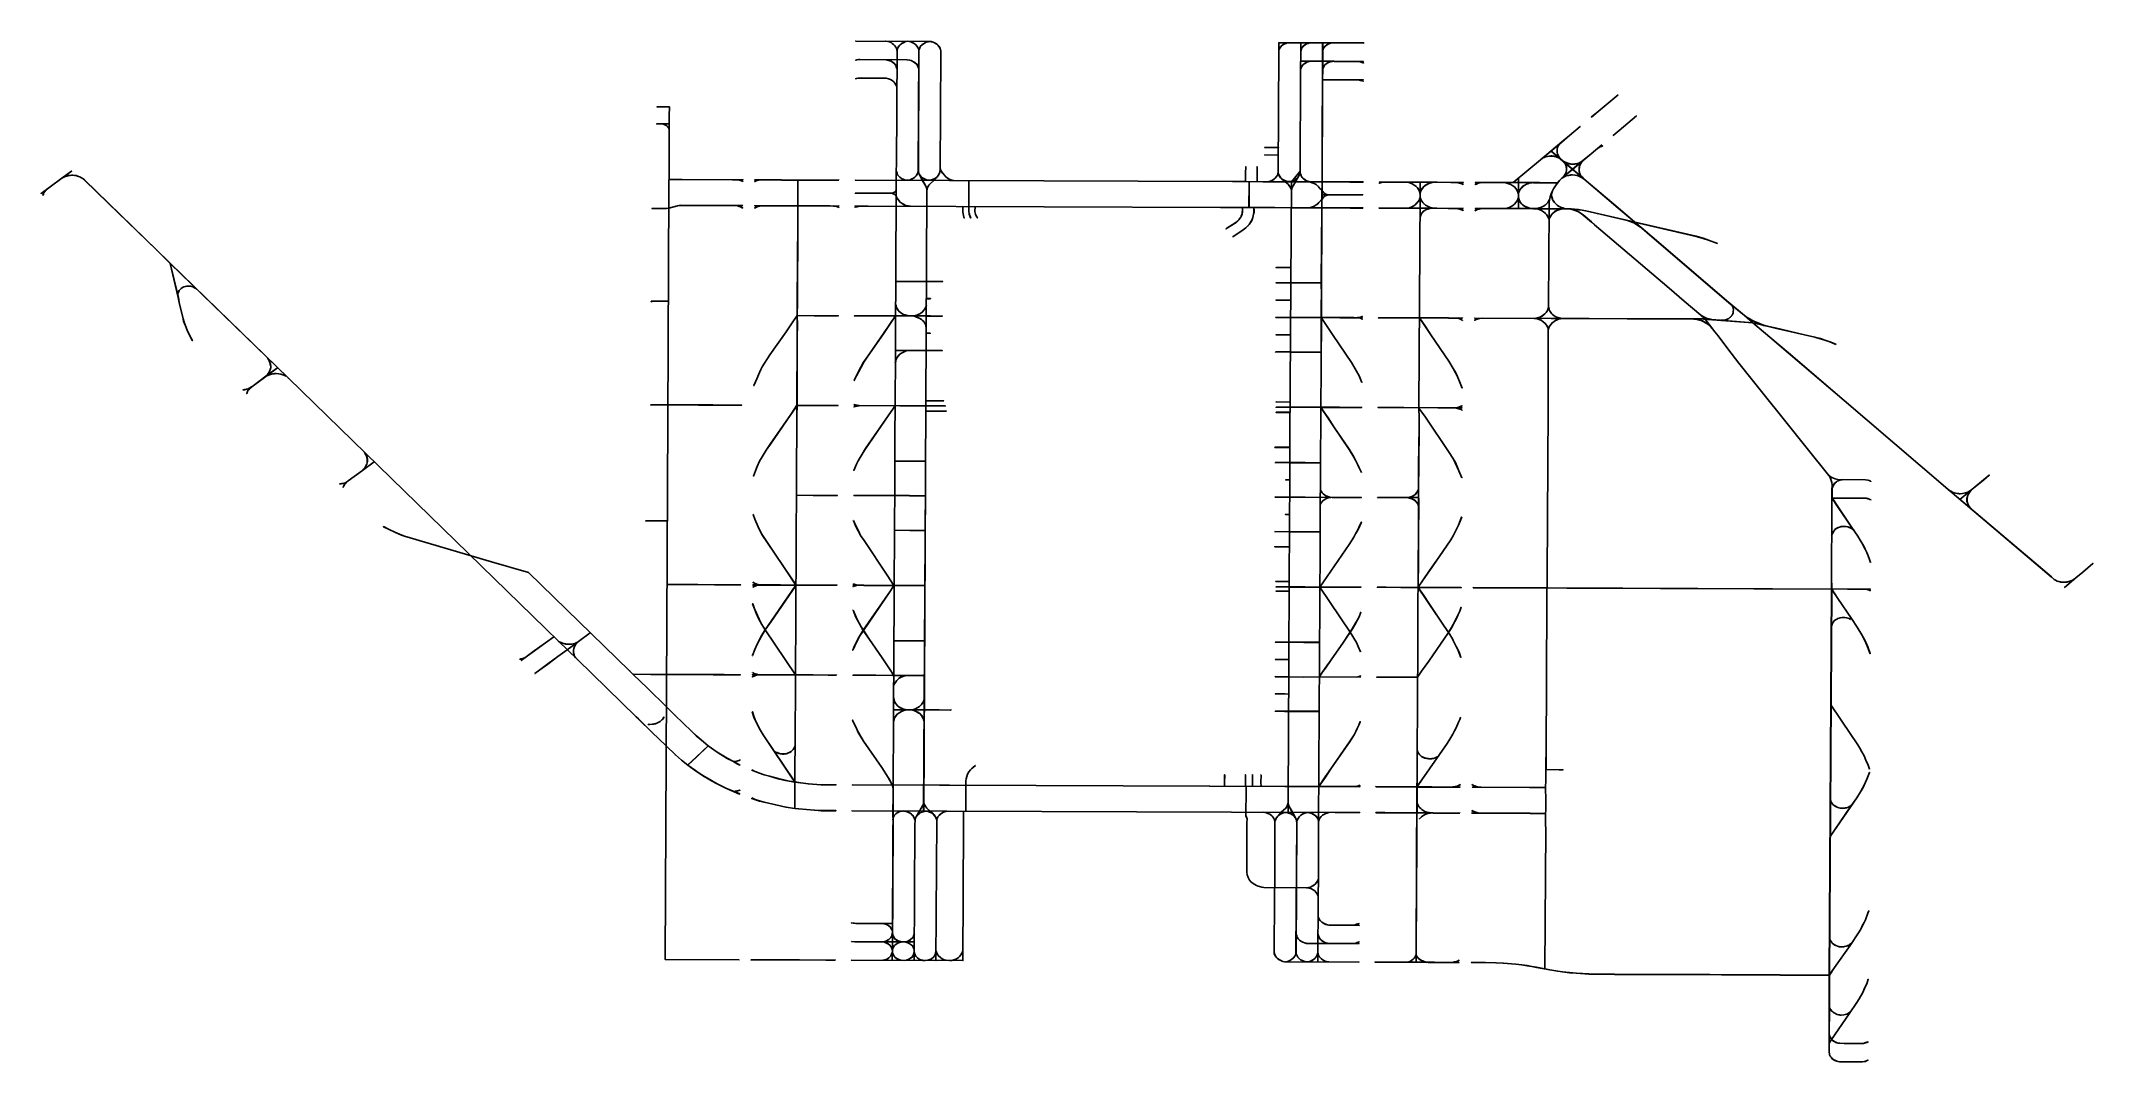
# Model space of a CAD drawing. Extents: x -35426891 to -35397092, y 11996571 to 12011386.
import ezdxf

# ---------------------------------------------------------------- set-up
doc = ezdxf.new("R2010")
doc.units = 0

msp = doc.modelspace()

# ---------------------------------------------------------------- linework, layer by layer
at = {"layer": 'mg_to_dxf', "color": 2}
for points in [[(-35413983.46, 12011379.45), (-35413983.39, 12011380.45), (-35415058.08, 12011386.01), (-35415058.08, 12011385.01)], [(-35414593.25, 12011378.07), (-35414593.03, 12011379.04), (-35414623.67, 12011384.61), (-35414623.85, 12011383.63)], [(-35414571.02, 12011372.51), (-35414570.72, 12011373.46), (-35414593.03, 12011379.04), (-35414593.25, 12011378.07)], [(-35414546.06, 12011362.8), (-35414545.56, 12011363.68), (-35414570.72, 12011373.46), (-35414571.02, 12011372.51)], [(-35414532.19, 12011351.7), (-35414531.59, 12011352.51), (-35414545.56, 12011363.68), (-35414546.06, 12011362.8)], [(-35414509.94, 12011336.41), (-35414509.3, 12011337.18), (-35414531.59, 12011352.51), (-35414532.19, 12011351.7)], [(-35414490.51, 12011316.98), (-35414489.75, 12011317.63), (-35414509.3, 12011337.18), (-35414509.94, 12011336.41)], [(-35414476.65, 12011297.57), (-35414475.77, 12011298.06), (-35414489.75, 12011317.63), (-35414490.51, 12011316.98)], [(-35414468.33, 12011278.16), (-35414467.38, 12011278.5), (-35414475.77, 12011298.06), (-35414476.65, 12011297.57)], [(-35414459, 12011242.13), (-35414460, 12011242.14), (-35414468.36, 12009584.23), (-35414467.36, 12009584.21)], [(-35414462.78, 12011258.73), (-35414461.8, 12011258.95), (-35414467.38, 12011278.5), (-35414468.33, 12011278.16)], [(-35414460, 12011242.05), (-35414459.01, 12011242.22), (-35414461.8, 12011258.95), (-35414462.78, 12011258.73)], [(-35414450.7, 12011275.34), (-35414451.61, 12011275.75), (-35414460, 12011256.16), (-35414459, 12011255.95)], [(-35414459, 12011255.95), (-35414460, 12011256.16), (-35414460, 12011242.13), (-35414459, 12011242.13)], [(-35414436.8, 12011304.53), (-35414437.67, 12011305.02), (-35414451.61, 12011275.75), (-35414450.7, 12011275.34)], [(-35414428.48, 12011317), (-35414429.27, 12011317.61), (-35414437.67, 12011305.02), (-35414436.8, 12011304.53)], [(-35414414.62, 12011332.25), (-35414415.3, 12011332.99), (-35414429.27, 12011317.61), (-35414428.48, 12011317)], [(-35414392.41, 12011348.9), (-35414392.96, 12011349.74), (-35414415.3, 12011332.99), (-35414414.62, 12011332.25)], [(-35414367.41, 12011362.79), (-35414367.85, 12011363.69), (-35414392.96, 12011349.74), (-35414392.41, 12011348.9)], [(-35414345.17, 12011372.52), (-35414345.54, 12011373.45), (-35414367.85, 12011363.69), (-35414367.41, 12011362.79)], [(-35414325.75, 12011379.46), (-35414325.99, 12011380.44), (-35414345.54, 12011373.45), (-35414345.17, 12011372.52)], [(-35414303.6, 12011382.23), (-35414303.6, 12011383.23), (-35414325.99, 12011380.44), (-35414325.75, 12011379.46)], [(-35414281.42, 12011379.45), (-35414281.23, 12011380.44), (-35414303.6, 12011383.23), (-35414303.6, 12011382.23)], [(-35414259.22, 12011373.9), (-35414258.89, 12011374.85), (-35414281.23, 12011380.44), (-35414281.42, 12011379.45)], [(-35414231.44, 12011361.4), (-35414230.98, 12011362.3), (-35414258.89, 12011374.85), (-35414259.22, 12011373.9)], [(-35414209.23, 12011348.91), (-35414208.65, 12011349.73), (-35414230.98, 12011362.3), (-35414231.44, 12011361.4)], [(-35414187.02, 12011329.48), (-35414186.31, 12011330.19), (-35414208.65, 12011349.73), (-35414209.23, 12011348.91)], [(-35414167.58, 12011307.27), (-35414166.77, 12011307.85), (-35414186.31, 12011330.19), (-35414187.02, 12011329.48)], [(-35414153.71, 12011283.68), (-35414152.8, 12011284.11), (-35414166.77, 12011307.85), (-35414167.58, 12011307.27)], [(-35414145.39, 12011261.5), (-35414144.42, 12011261.75), (-35414152.8, 12011284.11), (-35414153.71, 12011283.68)], [(-35414144.4, 12011236.57), (-35414145.4, 12011236.57), (-35414150.97, 12009502.09), (-35414149.97, 12009502.09)], [(-35414142.64, 12011242.22), (-35414141.6, 12011242.05), (-35414144.42, 12011261.75), (-35414145.39, 12011261.5)], [(-35414145.35, 12011236.79), (-35414144.46, 12011236.34), (-35414141.6, 12011242.05), (-35414142.64, 12011242.22)], [(-35414138.85, 12011262.87), (-35414139.82, 12011263.16), (-35414142.62, 12011242.2), (-35414141.62, 12011242.07)], [(-35414116.64, 12011310.06), (-35414117.48, 12011310.63), (-35414139.82, 12011263.16), (-35414138.85, 12011262.87)], [(-35414138.85, 12011262.87), (-35414139.82, 12011263.16), (-35414139.82, 12011263.16), (-35414138.85, 12011262.87)], [(-35414094.47, 12011333.62), (-35414095.11, 12011334.4), (-35414117.48, 12011310.63), (-35414116.64, 12011310.06)], [(-35414066.68, 12011351.69), (-35414067.22, 12011352.53), (-35414095.11, 12011334.4), (-35414094.47, 12011333.62)], [(-35414047.24, 12011364.18), (-35414047.68, 12011365.09), (-35414067.22, 12011352.53), (-35414066.68, 12011351.69)], [(-35414022.28, 12011372.5), (-35414022.53, 12011373.47), (-35414047.68, 12011365.09), (-35414047.24, 12011364.18)], [(-35414005.6, 12011375.28), (-35414005.8, 12011376.26), (-35414022.53, 12011373.47), (-35414022.28, 12011372.5)], [(-35413994.47, 12011378.06), (-35413994.66, 12011379.05), (-35414005.8, 12011376.26), (-35414005.6, 12011375.28)], [(-35413983.37, 12011379.45), (-35413983.49, 12011380.44), (-35413994.66, 12011379.05), (-35413994.47, 12011378.06)], [(-35413964.02, 12011376.67), (-35413963.85, 12011377.66), (-35413983.39, 12011380.45), (-35413983.46, 12011379.45)], [(-35413950.15, 12011373.89), (-35413949.89, 12011374.86), (-35413963.85, 12011377.66), (-35413964.02, 12011376.67)], [(-35413933.49, 12011368.34), (-35413933.14, 12011369.28), (-35413949.89, 12011374.86), (-35413950.15, 12011373.89)], [(-35413916.82, 12011361.4), (-35413916.4, 12011362.3), (-35413933.14, 12011369.28), (-35413933.49, 12011368.34)], [(-35413900.15, 12011353.06), (-35413899.66, 12011353.93), (-35413916.4, 12011362.3), (-35413916.82, 12011361.4)], [(-35413880.74, 12011340.58), (-35413880.09, 12011341.35), (-35413899.66, 12011353.93), (-35413900.15, 12011353.06)], [(-35413866.86, 12011325.32), (-35413866.13, 12011326), (-35413880.09, 12011341.35), (-35413880.74, 12011340.58)], [(-35413847.42, 12011304.48), (-35413846.6, 12011305.07), (-35413866.13, 12011326), (-35413866.86, 12011325.32)], [(-35413836.33, 12011283.69), (-35413835.42, 12011284.1), (-35413846.6, 12011305.07), (-35413847.42, 12011304.48)], [(-35413828.01, 12011261.5), (-35413827.03, 12011261.75), (-35413835.42, 12011284.1), (-35413836.33, 12011283.69)], [(-35413833.59, 12009516.05), (-35413832.59, 12009515.97), (-35413824.24, 12011221.25), (-35413825.24, 12011221.26)], [(-35413825.24, 12011242.1), (-35413824.24, 12011242.17), (-35413827.03, 12011261.75), (-35413828.01, 12011261.5)], [(-35413825.24, 12011221.26), (-35413824.24, 12011221.25), (-35413824.24, 12011242.17), (-35413825.24, 12011242.1)], [(-35408913.13, 12011237.96), (-35408914.13, 12011237.96), (-35408925.27, 12009485.34), (-35408924.27, 12009485.43)], [(-35408768.86, 12011361.35), (-35408768.85, 12011362.35), (-35408914.13, 12011363.75), (-35408913.13, 12011362.74)], [(-35408913.13, 12011362.74), (-35408914.13, 12011363.75), (-35408914.13, 12011260.23), (-35408913.13, 12011260.23)], [(-35408902.07, 12011280.85), (-35408902.92, 12011281.38), (-35408914.13, 12011260.36), (-35408913.13, 12011260.11)], [(-35408913.13, 12011260.11), (-35408914.13, 12011260.36), (-35408914.13, 12011237.96), (-35408913.13, 12011237.96)], [(-35408888.18, 12011300.29), (-35408888.96, 12011300.91), (-35408902.92, 12011281.38), (-35408902.07, 12011280.85)], [(-35408874.3, 12011315.55), (-35408875, 12011316.27), (-35408888.96, 12011300.91), (-35408888.18, 12011300.29)], [(-35408854.87, 12011332.21), (-35408855.46, 12011333.03), (-35408875, 12011316.27), (-35408874.3, 12011315.55)], [(-35408838.23, 12011341.92), (-35408838.69, 12011342.81), (-35408855.46, 12011333.03), (-35408854.87, 12011332.21)], [(-35408813.23, 12011353.03), (-35408813.57, 12011353.97), (-35408838.69, 12011342.81), (-35408838.23, 12011341.92)], [(-35408788.26, 12011359.96), (-35408788.43, 12011360.95), (-35408813.57, 12011353.97), (-35408813.23, 12011353.03)], [(-35408768.84, 12011361.35), (-35408768.88, 12011362.35), (-35408788.43, 12011360.95), (-35408788.26, 12011359.96)], [(-35408746.59, 12011361.35), (-35408746.59, 12011362.35), (-35408768.88, 12011362.35), (-35408768.84, 12011361.35)], [(-35408440.34, 12011361.35), (-35408440.34, 12011362.35), (-35408746.59, 12011362.35), (-35408746.59, 12011361.35)], [(-35408595.75, 12011233.78), (-35408596.75, 12011233.79), (-35408599.53, 12010949.81), (-35408598.53, 12010949.8)], [(-35408595.75, 12011361.85), (-35408596.75, 12011361.85), (-35408596.75, 12011233.79), (-35408595.75, 12011233.78)], [(-35408587.42, 12011271.19), (-35408588.37, 12011271.54), (-35408596.73, 12011239.48), (-35408595.76, 12011239.22)], [(-35408576.34, 12011293.35), (-35408577.17, 12011293.93), (-35408588.37, 12011271.54), (-35408587.42, 12011271.19)], [(-35408556.93, 12011314.15), (-35408557.61, 12011314.89), (-35408577.17, 12011293.93), (-35408576.34, 12011293.35)], [(-35408534.71, 12011332.21), (-35408535.29, 12011333.02), (-35408557.61, 12011314.89), (-35408556.93, 12011314.15)], [(-35408512.51, 12011346.08), (-35408512.93, 12011347), (-35408535.29, 12011333.02), (-35408534.71, 12011332.21)], [(-35408490.31, 12011353.02), (-35408490.6, 12011353.98), (-35408512.93, 12011347), (-35408512.51, 12011346.08)], [(-35408470.85, 12011358.58), (-35408471.08, 12011359.55), (-35408490.6, 12011353.98), (-35408490.31, 12011353.02)], [(-35408456.94, 12011361.36), (-35408457.14, 12011362.34), (-35408471.08, 12011359.55), (-35408470.85, 12011358.58)], [(-35408278.87, 12011359.96), (-35408278.86, 12011360.96), (-35408440.34, 12011362.35), (-35408440.34, 12011361.35)], [(-35408287.71, 12009538.28), (-35408286.71, 12009538.28), (-35408278.36, 12011360.46), (-35408279.36, 12011360.46)], [(-35408270.04, 12011268.42), (-35408270.98, 12011268.75), (-35408279.34, 12011242.29), (-35408278.39, 12011241.98)], [(-35408125.74, 12011358.57), (-35408125.74, 12011359.57), (-35408278.86, 12011360.96), (-35408278.87, 12011359.96)], [(-35408261.72, 12011289.21), (-35408262.59, 12011289.72), (-35408270.98, 12011268.75), (-35408270.04, 12011268.42)], [(-35408242.32, 12011312.77), (-35408243.02, 12011313.49), (-35408262.59, 12011289.72), (-35408261.72, 12011289.21)], [(-35408222.9, 12011328.03), (-35408223.47, 12011328.85), (-35408243.02, 12011313.49), (-35408242.32, 12011312.77)], [(-35408197.9, 12011343.3), (-35408198.35, 12011344.2), (-35408223.47, 12011328.85), (-35408222.9, 12011328.03)], [(-35408172.91, 12011353.02), (-35408173.23, 12011353.97), (-35408198.35, 12011344.2), (-35408197.9, 12011343.3)], [(-35408147.88, 12011359.98), (-35408148.14, 12011360.94), (-35408173.23, 12011353.97), (-35408172.91, 12011353.02)], [(-35407797.22, 12011358.57), (-35407797.21, 12011359.57), (-35408125.74, 12011359.57), (-35408125.74, 12011358.57)], [(-35407683.08, 12011357.17), (-35407683.06, 12011358.17), (-35407797.21, 12011359.57), (-35407797.22, 12011358.57)], [(-35415041.25, 12011113.58), (-35415041.5, 12011114.56), (-35415058.27, 12011107.57), (-35415057.89, 12011106.65)], [(-35415019.07, 12011116.35), (-35415019.13, 12011117.35), (-35415041.5, 12011114.56), (-35415041.25, 12011113.58)], [(-35414999.62, 12011116.35), (-35414999.61, 12011117.35), (-35415019.13, 12011117.35), (-35415019.07, 12011116.35)], [(-35414314.76, 12011113.57), (-35414314.7, 12011114.57), (-35414999.61, 12011117.35), (-35414999.62, 12011116.35)], [(-35414596.04, 12011110.79), (-35414595.81, 12011111.77), (-35414623.69, 12011115.95), (-35414623.84, 12011114.97)], [(-35414565.47, 12011101.07), (-35414565.12, 12011102.01), (-35414595.81, 12011111.77), (-35414596.04, 12011110.79)], [(-35414546.04, 12011092.74), (-35414545.58, 12011093.63), (-35414565.12, 12011102.01), (-35414565.47, 12011101.07)], [(-35414523.83, 12011078.86), (-35414523.25, 12011079.68), (-35414545.58, 12011093.63), (-35414546.04, 12011092.74)], [(-35414504.39, 12011063.59), (-35414503.71, 12011064.32), (-35414523.25, 12011079.68), (-35414523.83, 12011078.86)], [(-35414487.75, 12011045.56), (-35414486.94, 12011046.16), (-35414503.71, 12011064.32), (-35414504.39, 12011063.59)], [(-35414479.44, 12011031.71), (-35414478.54, 12011032.16), (-35414486.94, 12011046.16), (-35414487.75, 12011045.56)], [(-35414471.11, 12011010.89), (-35414470.17, 12011011.23), (-35414478.54, 12011032.16), (-35414479.44, 12011031.71)], [(-35414459.98, 12010976.1), (-35414459.03, 12010976.41), (-35414470.17, 12011011.23), (-35414471.11, 12011010.89)], [(-35414278.64, 12011109.4), (-35414278.44, 12011110.38), (-35414314.7, 12011114.57), (-35414314.76, 12011113.57)], [(-35414253.66, 12011102.46), (-35414253.3, 12011103.4), (-35414278.44, 12011110.38), (-35414278.64, 12011109.4)], [(-35414228.67, 12011089.97), (-35414228.18, 12011090.84), (-35414253.3, 12011103.4), (-35414253.66, 12011102.46)], [(-35414203.67, 12011074.69), (-35414203.07, 12011075.49), (-35414228.18, 12011090.84), (-35414228.67, 12011089.97)], [(-35414170.37, 12011044.16), (-35414169.55, 12011044.77), (-35414203.07, 12011075.49), (-35414203.67, 12011074.69)], [(-35414203.67, 12011074.69), (-35414203.07, 12011075.49), (-35414203.07, 12011075.49), (-35414203.67, 12011074.69)], [(-35414159.27, 12011021.96), (-35414158.38, 12011022.42), (-35414169.55, 12011044.77), (-35414170.37, 12011044.16)], [(-35414150.94, 12011006.7), (-35414150, 12011007.06), (-35414158.38, 12011022.42), (-35414159.27, 12011021.96)], [(-35414145.39, 12010981.72), (-35414144.42, 12010981.93), (-35414150, 12011007.06), (-35414150.94, 12011006.7)], [(-35408598.53, 12010949.8), (-35408599.53, 12010949.81), (-35408605.1, 12009496.52), (-35408604.1, 12009496.52)], [(-35408590.22, 12010998.33), (-35408591.14, 12010998.73), (-35408599.5, 12010975.03), (-35408598.56, 12010974.7)], [(-35408596.24, 12011095.08), (-35408596.25, 12011094.08), (-35408437.56, 12011092.69), (-35408437.55, 12011093.69)], [(-35408579.12, 12011019.14), (-35408579.97, 12011019.67), (-35408591.14, 12010998.73), (-35408590.22, 12010998.33)], [(-35408565.24, 12011038.57), (-35408566, 12011039.23), (-35408579.97, 12011019.67), (-35408579.12, 12011019.14)], [(-35408545.82, 12011056.6), (-35408546.44, 12011057.39), (-35408566, 12011039.23), (-35408565.24, 12011038.57)], [(-35408529.18, 12011067.7), (-35408529.68, 12011068.56), (-35408546.44, 12011057.39), (-35408545.82, 12011056.6)], [(-35408509.73, 12011077.42), (-35408510.15, 12011078.33), (-35408529.68, 12011068.56), (-35408529.18, 12011067.7)], [(-35408490.31, 12011085.75), (-35408490.6, 12011086.71), (-35408510.15, 12011078.33), (-35408509.73, 12011077.42)], [(-35408468.09, 12011089.91), (-35408468.27, 12011090.9), (-35408490.6, 12011086.71), (-35408490.31, 12011085.75)], [(-35408451.39, 12011092.69), (-35408451.56, 12011093.68), (-35408468.27, 12011090.9), (-35408468.09, 12011089.91)], [(-35408437.55, 12011093.69), (-35408437.56, 12011092.69), (-35408278.86, 12011092.69), (-35408278.86, 12011093.69)], [(-35408270.05, 12010999.72), (-35408270.97, 12011000.12), (-35408282.12, 12010968.07), (-35408281.17, 12010967.74)], [(-35408278.86, 12011093.69), (-35408278.86, 12011092.69), (-35408111.82, 12011091.29), (-35408111.81, 12011092.29)], [(-35408258.95, 12011020.54), (-35408259.8, 12011021.07), (-35408270.97, 12011000.12), (-35408270.05, 12010999.72)], [(-35408245.08, 12011039.96), (-35408245.83, 12011040.62), (-35408259.8, 12011021.07), (-35408258.95, 12011020.54)], [(-35408228.44, 12011055.21), (-35408229.06, 12011056), (-35408245.83, 12011040.62), (-35408245.08, 12011039.96)], [(-35408203.46, 12011071.86), (-35408203.92, 12011072.75), (-35408229.06, 12011056), (-35408228.44, 12011055.21)], [(-35408178.48, 12011081.58), (-35408178.8, 12011082.53), (-35408203.92, 12011072.75), (-35408203.46, 12011071.86)], [(-35408159.04, 12011087.13), (-35408159.26, 12011088.11), (-35408178.8, 12011082.53), (-35408178.48, 12011081.58)], [(-35408134.01, 12011091.3), (-35408134.17, 12011092.29), (-35408159.26, 12011088.11), (-35408159.04, 12011087.13)], [(-35408111.81, 12011092.29), (-35408111.82, 12011091.29), (-35407794.43, 12011089.9), (-35407794.43, 12011090.9)], [(-35407794.43, 12011090.9), (-35407794.43, 12011089.9), (-35407685.85, 12011089.9), (-35407685.85, 12011090.9)], [(-35407733.33, 12011084.36), (-35407733.04, 12011085.31), (-35407758.13, 12011090.89), (-35407758.35, 12011089.91)], [(-35407719.42, 12011078.79), (-35407719.11, 12011079.74), (-35407733.04, 12011085.31), (-35407733.33, 12011084.36)], [(-35407702.72, 12011074.61), (-35407702.4, 12011075.57), (-35407719.11, 12011079.74), (-35407719.42, 12011078.79)], [(-35407686.05, 12011067.67), (-35407685.66, 12011068.59), (-35407702.4, 12011075.57), (-35407702.72, 12011074.61)], [(-35415046.8, 12010843.53), (-35415047.08, 12010844.49), (-35415061.05, 12010838.91), (-35415060.68, 12010837.98)], [(-35415024.62, 12010847.69), (-35415024.73, 12010848.69), (-35415047.08, 12010844.49), (-35415046.8, 12010843.53)], [(-35414982.9, 12010849.08), (-35414982.92, 12010850.08), (-35415024.73, 12010848.69), (-35415024.62, 12010847.69)], [(-35414643.27, 12010847.69), (-35414643.24, 12010848.69), (-35414982.92, 12010850.08), (-35414982.9, 12010849.08)], [(-35414615.48, 12010846.3), (-35414615.34, 12010847.29), (-35414643.24, 12010848.69), (-35414643.27, 12010847.69)], [(-35414584.93, 12010839.36), (-35414584.65, 12010840.32), (-35414615.34, 12010847.29), (-35414615.48, 12010846.3)], [(-35414554.39, 12010828.25), (-35414553.93, 12010829.15), (-35414584.65, 12010840.32), (-35414584.93, 12010839.36)], [(-35414532.19, 12010812.98), (-35414531.59, 12010813.79), (-35414553.93, 12010829.15), (-35414554.39, 12010828.25)], [(-35414507.17, 12010793.53), (-35414506.49, 12010794.27), (-35414531.59, 12010813.79), (-35414532.19, 12010812.98)], [(-35414490.53, 12010775.5), (-35414489.73, 12010776.1), (-35414506.49, 12010794.27), (-35414507.17, 12010793.53)], [(-35414476.64, 12010751.89), (-35414475.77, 12010752.38), (-35414489.73, 12010776.1), (-35414490.53, 12010775.5)], [(-35414468.33, 12010736.65), (-35414467.39, 12010737.01), (-35414475.77, 12010752.38), (-35414476.64, 12010751.89)], [(-35414462.77, 12010713.05), (-35414461.8, 12010713.28), (-35414467.39, 12010737.01), (-35414468.33, 12010736.65)], [(-35408053.35, 12010824.02), (-35408053.35, 12010825.02), (-35408281.65, 12010825.02), (-35408281.65, 12010824.02)], [(-35407858.47, 12010822.63), (-35407858.47, 12010823.63), (-35408053.35, 12010825.02), (-35408053.35, 12010824.02)], [(-35407685.85, 12010822.63), (-35407685.85, 12010823.63), (-35407858.47, 12010823.63), (-35407858.47, 12010822.63)], [(-35407727.75, 12010814.3), (-35407727.49, 12010815.26), (-35407760.9, 12010823.62), (-35407761.15, 12010822.65)], [(-35407708.27, 12010808.73), (-35407707.98, 12010809.69), (-35407727.49, 12010815.26), (-35407727.75, 12010814.3)], [(-35407686, 12010801.77), (-35407685.71, 12010802.73), (-35407707.98, 12010809.69), (-35407708.27, 12010808.73)], [(-35403988.29, 12010604.2), (-35403988.92, 12010604.97), (-35404278.47, 12010365.53), (-35404277.83, 12010364.77)], [(-35417883.92, 12010430.08), (-35417883.91, 12010431.08), (-35417947.95, 12010431.08), (-35417947.95, 12010430.08)], [(-35417764.71, 12010428.69), (-35417763.69, 12010429.68), (-35417883.91, 12010431.08), (-35417883.92, 12010430.08)], [(-35417767.48, 12010306.69), (-35417766.48, 12010306.68), (-35417763.69, 12010429.68), (-35417764.71, 12010428.69)], [(-35417767.48, 12010014.36), (-35417766.48, 12010014.36), (-35417766.48, 12010306.68), (-35417767.48, 12010306.69)], [(-35404277.83, 12010364.77), (-35404278.47, 12010365.53), (-35404373.13, 12010284.79), (-35404372.48, 12010284.03)], [(-35417903.4, 12010183.69), (-35417903.4, 12010184.69), (-35417950.73, 12010184.69), (-35417950.73, 12010183.69)], [(-35417766.99, 12010182.3), (-35417766.98, 12010183.3), (-35417903.4, 12010184.69), (-35417903.4, 12010183.69)], [(-35417839.57, 12010173.98), (-35417839.17, 12010174.9), (-35417861.44, 12010184.65), (-35417861.84, 12010183.73)], [(-35417820.12, 12010165.65), (-35417819.64, 12010166.53), (-35417839.17, 12010174.9), (-35417839.57, 12010173.98)], [(-35417803.48, 12010154.56), (-35417802.87, 12010155.35), (-35417819.64, 12010166.53), (-35417820.12, 12010165.65)], [(-35417789.63, 12010142.09), (-35417788.88, 12010142.76), (-35417802.87, 12010155.35), (-35417803.48, 12010154.56)], [(-35417778.54, 12010126.85), (-35417777.7, 12010127.38), (-35417788.88, 12010142.76), (-35417789.63, 12010142.09)], [(-35417770.25, 12010111.64), (-35417769.28, 12010111.96), (-35417777.7, 12010127.38), (-35417778.54, 12010126.85)], [(-35417770.27, 12009529.93), (-35417769.27, 12009529.93), (-35417766.48, 12010014.36), (-35417767.48, 12010014.36)], [(-35417767.48, 12010090.85), (-35417766.49, 12010090.99), (-35417769.28, 12010111.96), (-35417770.25, 12010111.64)], [(-35404807.45, 12009921.47), (-35404806.8, 12009920.71), (-35404695.44, 12010015.37), (-35404696.08, 12010016.13)], [(-35404696.08, 12010016.13), (-35404695.44, 12010015.37), (-35404539.53, 12010146.22), (-35404540.17, 12010146.99)], [(-35403974.36, 12010089.15), (-35403975.01, 12010089.91), (-35404058.54, 12010017.52), (-35404057.88, 12010016.76)], [(-35403721.01, 12010302.13), (-35403721.66, 12010302.89), (-35403975.01, 12010089.91), (-35403974.36, 12010089.15)], [(-35409122.43, 12009842.25), (-35409122.44, 12009841.25), (-35408921.99, 12009838.46), (-35408921.98, 12009839.46)], [(-35408921.99, 12009731.28), (-35408921.98, 12009732.28), (-35409122.43, 12009735.06), (-35409122.44, 12009734.06)], [(-35405116.48, 12009662.56), (-35405115.84, 12009661.79), (-35404806.8, 12009920.71), (-35404807.45, 12009921.47)], [(-35405015.82, 12009711.8), (-35405016.03, 12009712.78), (-35405041.14, 12009705.8), (-35405040.83, 12009704.85)], [(-35404988.04, 12009715.96), (-35404988.14, 12009716.96), (-35405016.03, 12009712.78), (-35405015.82, 12009711.8)], [(-35404963.02, 12009717.35), (-35404963.05, 12009718.35), (-35404988.14, 12009716.96), (-35404988.04, 12009715.96)], [(-35404824.15, 12009674.32), (-35404823.5, 12009675.08), (-35404962.71, 12009792.02), (-35404963.35, 12009791.25)], [(-35404943.58, 12009717.35), (-35404943.51, 12009718.35), (-35404963.05, 12009718.35), (-35404963.02, 12009717.35)], [(-35404915.81, 12009713.19), (-35404915.59, 12009714.17), (-35404943.51, 12009718.35), (-35404943.58, 12009717.35)], [(-35404888.03, 12009704.86), (-35404887.69, 12009705.8), (-35404915.59, 12009714.17), (-35404915.81, 12009713.19)], [(-35404867.9, 12009840.19), (-35404868.85, 12009840.52), (-35404874.44, 12009816.75), (-35404873.44, 12009816.63)], [(-35404873.44, 12009816.63), (-35404874.44, 12009816.75), (-35404874.44, 12009790.24), (-35404873.44, 12009790.24)], [(-35404873.44, 12009790.24), (-35404874.44, 12009790.24), (-35404874.44, 12009770.69), (-35404873.44, 12009770.81)], [(-35404873.44, 12009770.81), (-35404874.44, 12009770.69), (-35404868.85, 12009748.34), (-35404867.89, 12009748.62)], [(-35404856.81, 12009863.76), (-35404857.67, 12009864.28), (-35404868.85, 12009840.52), (-35404867.9, 12009840.19)], [(-35404867.89, 12009748.62), (-35404868.85, 12009748.34), (-35404860.48, 12009724.61), (-35404859.56, 12009725.02)], [(-35404859.56, 12009725.02), (-35404860.48, 12009724.61), (-35404846.52, 12009699.48), (-35404845.68, 12009700.04)], [(-35404823.43, 12009908.26), (-35404824.23, 12009908.86), (-35404857.67, 12009864.28), (-35404856.81, 12009863.76)], [(-35404856.81, 12009863.76), (-35404857.67, 12009864.28), (-35404857.67, 12009864.28), (-35404856.81, 12009863.76)], [(-35404380.84, 12009748.1), (-35404381.48, 12009748.86), (-35404498.41, 12009652.81), (-35404497.77, 12009652.05)], [(-35404224.93, 12009878.95), (-35404225.57, 12009879.71), (-35404381.48, 12009748.86), (-35404380.84, 12009748.1)], [(-35404261.18, 12009842.72), (-35404261.71, 12009843.56), (-35404281.18, 12009832.44), (-35404280.69, 12009831.57)], [(-35404247.3, 12009852.43), (-35404247.75, 12009853.33), (-35404261.71, 12009843.56), (-35404261.18, 12009842.72)], [(-35404230.66, 12009857.98), (-35404230.98, 12009858.92), (-35404247.75, 12009853.33), (-35404247.3, 12009852.43)], [(-35404211.16, 12009864.94), (-35404211.5, 12009865.88), (-35404230.98, 12009858.92), (-35404230.66, 12009857.98)], [(-35426570.52, 12009409.23), (-35426569.93, 12009408.42), (-35426447.43, 12009497.51), (-35426448.02, 12009498.32)], [(-35426550.56, 12009416.7), (-35426550.9, 12009417.65), (-35426570.47, 12009409.26), (-35426569.97, 12009408.38)], [(-35426517.19, 12009426.44), (-35426517.46, 12009427.4), (-35426550.9, 12009417.65), (-35426550.56, 12009416.7)], [(-35426497.73, 12009432), (-35426497.94, 12009432.98), (-35426517.46, 12009427.4), (-35426517.19, 12009426.44)], [(-35426469.94, 12009436.17), (-35426470.05, 12009437.16), (-35426497.94, 12009432.98), (-35426497.73, 12009432)], [(-35426447.71, 12009437.56), (-35426447.74, 12009438.56), (-35426470.05, 12009437.16), (-35426469.94, 12009436.17)], [(-35426428.25, 12009437.56), (-35426428.22, 12009438.56), (-35426447.74, 12009438.56), (-35426447.71, 12009437.56)], [(-35426403.22, 12009436.17), (-35426403.13, 12009437.16), (-35426428.22, 12009438.56), (-35426428.25, 12009437.56)], [(-35426381.01, 12009433.39), (-35426380.8, 12009434.37), (-35426403.13, 12009437.16), (-35426403.22, 12009436.17)], [(-35426358.8, 12009426.45), (-35426358.46, 12009427.39), (-35426380.8, 12009434.37), (-35426381.01, 12009433.39)], [(-35426344.88, 12009420.88), (-35426344.54, 12009421.82), (-35426358.46, 12009427.39), (-35426358.8, 12009426.45)], [(-35426328.21, 12009415.33), (-35426327.8, 12009416.24), (-35426344.54, 12009421.82), (-35426344.88, 12009420.88)], [(-35426311.55, 12009405.61), (-35426311.05, 12009406.47), (-35426327.8, 12009416.24), (-35426328.21, 12009415.33)], [(-35417773.05, 12009222.29), (-35417772.05, 12009222.29), (-35417769.27, 12009529.93), (-35417770.27, 12009529.93)], [(-35414467.36, 12009584.21), (-35414468.36, 12009584.23), (-35414471.14, 12009517.41), (-35414470.14, 12009517.39)], [(-35414470.14, 12009517.39), (-35414471.14, 12009517.41), (-35414471.14, 12009225.08), (-35414470.14, 12009225.07)], [(-35414470.16, 12009502.23), (-35414471.12, 12009501.95), (-35414465.55, 12009482.45), (-35414464.6, 12009482.76)], [(-35414464.6, 12009482.76), (-35414465.55, 12009482.45), (-35414459.97, 12009467.11), (-35414459.04, 12009467.47)], [(-35414459.04, 12009467.47), (-35414459.97, 12009467.11), (-35414451.59, 12009446.15), (-35414450.72, 12009446.67)], [(-35414450.72, 12009446.67), (-35414451.59, 12009446.15), (-35414434.81, 12009426.58), (-35414434.08, 12009427.26)], [(-35414434.08, 12009427.26), (-35414434.81, 12009426.58), (-35414418.08, 12009409.84), (-35414417.41, 12009410.59)], [(-35414220.34, 12009396.72), (-35414219.8, 12009395.87), (-35414200.25, 12009411.23), (-35414200.92, 12009411.98)], [(-35414200.92, 12009411.98), (-35414200.25, 12009411.23), (-35414183.5, 12009427.99), (-35414184.26, 12009428.64)], [(-35414184.26, 12009428.64), (-35414183.5, 12009427.99), (-35414169.53, 12009447.55), (-35414170.39, 12009448.05)], [(-35414170.39, 12009448.05), (-35414169.53, 12009447.55), (-35414161.14, 12009465.71), (-35414162.07, 12009466.08)], [(-35414162.07, 12009466.08), (-35414161.14, 12009465.71), (-35414155.56, 12009482.45), (-35414156.52, 12009482.75)], [(-35414156.52, 12009482.75), (-35414155.56, 12009482.45), (-35414149.99, 12009501.95), (-35414150.95, 12009502.23)], [(-35414149.97, 12009502.09), (-35414150.97, 12009502.09), (-35414150.97, 12009490.84), (-35414149.97, 12009491.06)], [(-35414149.97, 12009491.06), (-35414150.97, 12009490.84), (-35414142.59, 12009472.68), (-35414141.65, 12009473.04)], [(-35414141.65, 12009473.04), (-35414142.59, 12009472.68), (-35414137.02, 12009454.57), (-35414136.09, 12009454.95)], [(-35414136.09, 12009454.95), (-35414137.02, 12009454.57), (-35414092.45, 12009366.82), (-35414091.57, 12009367.3)], [(-35414133.37, 12009448.1), (-35414134.16, 12009447.5), (-35414120.23, 12009429.38), (-35414119.46, 12009430.03)], [(-35414119.46, 12009430.03), (-35414120.23, 12009429.38), (-35414103.48, 12009411.24), (-35414102.8, 12009411.97)], [(-35414102.8, 12009411.97), (-35414103.48, 12009411.24), (-35414089.5, 12009400.06), (-35414088.94, 12009400.89)], [(-35413894.7, 12009396.64), (-35413893.97, 12009395.95), (-35413877.26, 12009414.06), (-35413878.01, 12009414.72)], [(-35413878.01, 12009414.72), (-35413877.26, 12009414.06), (-35413857.72, 12009437.79), (-35413858.57, 12009438.33)], [(-35413858.57, 12009438.33), (-35413857.72, 12009437.79), (-35413846.55, 12009461.51), (-35413847.46, 12009461.93)], [(-35413847.46, 12009461.93), (-35413846.55, 12009461.51), (-35413838.17, 12009479.67), (-35413839.14, 12009479.97)], [(-35413839.14, 12009479.97), (-35413838.17, 12009479.67), (-35413835.38, 12009496.44), (-35413836.37, 12009496.6)], [(-35413836.37, 12009496.6), (-35413835.38, 12009496.44), (-35413832.59, 12009515.97), (-35413833.59, 12009516.05)], [(-35413832.6, 12009552.3), (-35413833.58, 12009552.1), (-35413828, 12009524.23), (-35413827.04, 12009524.49)], [(-35413827.04, 12009524.49), (-35413828, 12009524.23), (-35413825.21, 12009515.85), (-35413824.26, 12009516.17)], [(-35413824.26, 12009516.17), (-35413825.21, 12009515.85), (-35413822.41, 12009507.46), (-35413821.49, 12009507.86)], [(-35413821.49, 12009507.86), (-35413822.41, 12009507.46), (-35413814.02, 12009492.07), (-35413813.18, 12009492.62)], [(-35413813.18, 12009492.62), (-35413814.02, 12009492.07), (-35413797.28, 12009469.76), (-35413796.51, 12009470.39)], [(-35413796.51, 12009470.39), (-35413797.28, 12009469.76), (-35413775, 12009444.69), (-35413774.25, 12009445.34)], [(-35413774.25, 12009445.34), (-35413775, 12009444.69), (-35413749.92, 12009415.43), (-35413749.21, 12009416.14)], [(-35413749.21, 12009416.14), (-35413749.92, 12009415.43), (-35413724.8, 12009394.49), (-35413724.22, 12009395.31)], [(-35409394.78, 12009563.32), (-35409395.78, 12009563.35), (-35409398.56, 12009465.9), (-35409397.56, 12009465.89)], [(-35409397.56, 12009465.89), (-35409398.56, 12009465.9), (-35409398.56, 12009346.18), (-35409397.56, 12009346.18)], [(-35409231.52, 12009464.5), (-35409230.52, 12009464.5), (-35409230.52, 12009561.95), (-35409231.52, 12009561.95)], [(-35409231.52, 12009346.18), (-35409230.52, 12009346.18), (-35409230.52, 12009464.5), (-35409231.52, 12009464.5)], [(-35408966.88, 12009399.43), (-35408966.17, 12009398.73), (-35408949.42, 12009418.26), (-35408950.22, 12009418.87)], [(-35408950.22, 12009418.87), (-35408949.42, 12009418.26), (-35408935.44, 12009439.24), (-35408936.37, 12009439.66)], [(-35408936.37, 12009439.66), (-35408935.44, 12009439.24), (-35408929.85, 12009460.21), (-35408930.82, 12009460.45)], [(-35408930.82, 12009460.45), (-35408929.85, 12009460.21), (-35408924.28, 12009485.28), (-35408925.26, 12009485.49)], [(-35408924.27, 12009485.43), (-35408925.27, 12009485.34), (-35408919.68, 12009456.01), (-35408918.72, 12009456.29)], [(-35408918.72, 12009456.29), (-35408919.68, 12009456.01), (-35408908.5, 12009428.06), (-35408907.62, 12009428.56)], [(-35408907.62, 12009428.56), (-35408908.5, 12009428.06), (-35408888.95, 12009402.92), (-35408888.2, 12009403.59)], [(-35408604.22, 12009496.2), (-35408604.98, 12009496.84), (-35408733.17, 12009343.58), (-35408732.17, 12009343.21)], [(-35408674.63, 12009343.65), (-35408673.77, 12009343.15), (-35408618.08, 12009437.82), (-35408618.96, 12009438.29)], [(-35408618.96, 12009438.29), (-35408618.08, 12009437.82), (-35408609.69, 12009454.6), (-35408610.65, 12009454.92)], [(-35408610.65, 12009454.92), (-35408609.69, 12009454.6), (-35408606.89, 12009471.4), (-35408607.88, 12009471.53)], [(-35408607.88, 12009471.53), (-35408606.89, 12009471.4), (-35408604.1, 12009496.47), (-35408605.1, 12009496.58)], [(-35408606.91, 12009479.97), (-35408607.86, 12009479.66), (-35408599.5, 12009454.6), (-35408598.56, 12009454.92)], [(-35408598.56, 12009454.92), (-35408599.5, 12009454.6), (-35408593.93, 12009439.28), (-35408592.99, 12009439.61)], [(-35408592.99, 12009439.61), (-35408593.93, 12009439.28), (-35408588.34, 12009422.51), (-35408587.44, 12009422.97)], [(-35408587.44, 12009422.97), (-35408588.34, 12009422.51), (-35408577.15, 12009407.12), (-35408576.37, 12009407.74)], [(-35408298.85, 12007885.93), (-35408297.85, 12007885.94), (-35408286.71, 12009488.17), (-35408287.71, 12009488.17)], [(-35408287.71, 12009488.17), (-35408286.71, 12009488.17), (-35408286.71, 12009538.28), (-35408287.71, 12009538.28)], [(-35405511.82, 12009332.64), (-35405511.17, 12009331.88), (-35405313.5, 12009498.92), (-35405314.15, 12009499.69)], [(-35405314.15, 12009499.69), (-35405313.5, 12009498.92), (-35405115.84, 12009661.79), (-35405116.48, 12009662.56)], [(-35405063.07, 12009696.51), (-35405063.45, 12009697.44), (-35405088.52, 12009686.3), (-35405088.11, 12009685.38)], [(-35405040.83, 12009704.85), (-35405041.14, 12009705.8), (-35405063.45, 12009697.44), (-35405063.07, 12009696.51)], [(-35404854.65, 12009690.95), (-35404854.25, 12009691.87), (-35404887.69, 12009705.8), (-35404888.03, 12009704.86)], [(-35404829.6, 12009679.81), (-35404829.19, 12009680.73), (-35404854.25, 12009691.87), (-35404854.65, 12009690.95)], [(-35404845.68, 12009700.04), (-35404846.52, 12009699.48), (-35404829.79, 12009678.57), (-35404829.01, 12009679.19)], [(-35404481.71, 12009381.99), (-35404481.06, 12009382.75), (-35404823.5, 12009675.08), (-35404824.15, 12009674.32)], [(-35404648.11, 12009523.98), (-35404648.75, 12009524.75), (-35404804.68, 12009396.66), (-35404804, 12009395.93)], [(-35404795.73, 12009650.07), (-35404796.24, 12009649.22), (-35404768.38, 12009632.5), (-35404767.91, 12009633.38)], [(-35404762.37, 12009419.5), (-35404762.79, 12009420.41), (-35404785.11, 12009407.86), (-35404784.59, 12009407)], [(-35404779.7, 12009416.06), (-35404778.87, 12009415.51), (-35404753.78, 12009453.14), (-35404754.67, 12009453.6)], [(-35404760.23, 12009611.8), (-35404759.36, 12009612.32), (-35404778.89, 12009637.42), (-35404779.68, 12009636.81)], [(-35404767.91, 12009633.38), (-35404768.38, 12009632.5), (-35404732.13, 12009615.77), (-35404731.77, 12009616.7)], [(-35404740.17, 12009427.83), (-35404740.45, 12009428.79), (-35404762.79, 12009420.41), (-35404762.37, 12009419.5)], [(-35404749.12, 12009586.82), (-35404748.19, 12009587.19), (-35404759.36, 12009612.32), (-35404760.23, 12009611.8)], [(-35404754.67, 12009453.6), (-35404753.78, 12009453.14), (-35404742.61, 12009482.46), (-35404743.57, 12009482.74)], [(-35404740.8, 12009563.23), (-35404739.81, 12009563.45), (-35404748.19, 12009587.19), (-35404749.12, 12009586.82)], [(-35404743.57, 12009482.74), (-35404742.61, 12009482.46), (-35404737.02, 12009507.6), (-35404738.02, 12009507.71)], [(-35404738.02, 12009534.08), (-35404737.02, 12009534.13), (-35404739.81, 12009563.45), (-35404740.8, 12009563.23)], [(-35404706.79, 12009434.78), (-35404707, 12009435.76), (-35404740.45, 12009428.79), (-35404740.17, 12009427.83)], [(-35404738.02, 12009507.71), (-35404737.02, 12009507.6), (-35404737.02, 12009534.13), (-35404738.02, 12009534.08)], [(-35404731.77, 12009616.7), (-35404732.13, 12009615.77), (-35404701.45, 12009606.01), (-35404701.21, 12009606.98)], [(-35404676.2, 12009441.73), (-35404676.34, 12009442.73), (-35404707, 12009435.76), (-35404706.79, 12009434.78)], [(-35404701.21, 12009606.98), (-35404701.45, 12009606.01), (-35404679.12, 12009601.82), (-35404678.99, 12009602.81)], [(-35404678.99, 12009602.81), (-35404679.12, 12009601.82), (-35404656.79, 12009600.42), (-35404656.78, 12009601.42)], [(-35404648.44, 12009443.12), (-35404648.42, 12009444.12), (-35404676.34, 12009442.73), (-35404676.2, 12009441.73)], [(-35404656.78, 12009601.42), (-35404656.79, 12009600.42), (-35404614.98, 12009601.82), (-35404615.06, 12009602.81)], [(-35404497.77, 12009652.05), (-35404498.41, 12009652.81), (-35404648.75, 12009524.75), (-35404648.11, 12009523.98)], [(-35404615.09, 12009440.34), (-35404614.96, 12009441.34), (-35404648.42, 12009444.12), (-35404648.44, 12009443.12)], [(-35404584.53, 12009434.79), (-35404584.27, 12009435.76), (-35404614.96, 12009441.34), (-35404615.09, 12009440.34)], [(-35404615.06, 12009602.81), (-35404614.98, 12009601.82), (-35404592.68, 12009604.61), (-35404592.82, 12009605.59)], [(-35404592.82, 12009605.59), (-35404592.68, 12009604.61), (-35404575.92, 12009607.4), (-35404576.17, 12009608.37)], [(-35404556.74, 12009425.06), (-35404556.37, 12009425.99), (-35404584.27, 12009435.76), (-35404584.53, 12009434.79)], [(-35404576.17, 12009608.37), (-35404575.92, 12009607.4), (-35404556.34, 12009614.39), (-35404556.78, 12009615.3)], [(-35404556.78, 12009615.3), (-35404556.34, 12009614.39), (-35404534.02, 12009628.34), (-35404534.55, 12009629.19)], [(-35404520.6, 12009408.38), (-35404520.12, 12009409.26), (-35404556.37, 12009425.99), (-35404556.74, 12009425.06)], [(-35404550.49, 12009550.75), (-35404551.49, 12009550.87), (-35404554.27, 12009527.18), (-35404553.27, 12009527.12)], [(-35404553.27, 12009527.12), (-35404554.27, 12009527.18), (-35404554.27, 12009509.02), (-35404553.27, 12009509.08)], [(-35404553.27, 12009509.08), (-35404554.27, 12009509.02), (-35404551.48, 12009485.29), (-35404550.5, 12009485.48)], [(-35404547.72, 12009572.95), (-35404548.69, 12009573.22), (-35404551.49, 12009550.87), (-35404550.49, 12009550.75)], [(-35404550.5, 12009485.48), (-35404551.48, 12009485.29), (-35404545.9, 12009464.35), (-35404544.95, 12009464.66)], [(-35404539.41, 12009592.35), (-35404540.3, 12009592.8), (-35404548.69, 12009573.22), (-35404547.72, 12009572.95)], [(-35404544.95, 12009464.66), (-35404545.9, 12009464.35), (-35404534.71, 12009436.39), (-35404533.86, 12009436.94)], [(-35404525.5, 12009615.98), (-35404526.36, 12009616.49), (-35404540.3, 12009592.8), (-35404539.41, 12009592.35)], [(-35404533.86, 12009436.94), (-35404534.71, 12009436.39), (-35404512.38, 12009412.66), (-35404511.65, 12009413.34)], [(-35404534.55, 12009629.19), (-35404534.02, 12009628.34), (-35404508.97, 12009643.65), (-35404509.49, 12009644.5)], [(-35404508.8, 12009643.82), (-35404509.66, 12009644.33), (-35404526.36, 12009616.49), (-35404525.5, 12009615.98)], [(-35404511.65, 12009413.34), (-35404512.38, 12009412.66), (-35404490.1, 12009388.99), (-35404489.38, 12009389.68)], [(-35426759.24, 12009272), (-35426759.83, 12009272.81), (-35426890.69, 12009175.36), (-35426890.09, 12009174.56)], [(-35426856.52, 12009166.42), (-35426857.45, 12009166.79), (-35426863.02, 12009150.06), (-35426862.07, 12009149.75)], [(-35426848.2, 12009184.45), (-35426849.06, 12009184.96), (-35426857.45, 12009166.79), (-35426856.52, 12009166.42)], [(-35426825.99, 12009214.99), (-35426826.72, 12009215.67), (-35426849.06, 12009184.96), (-35426848.2, 12009184.45)], [(-35426809.31, 12009228.89), (-35426810, 12009229.61), (-35426826.72, 12009215.67), (-35426825.99, 12009214.99)], [(-35426825.99, 12009214.99), (-35426826.72, 12009215.67), (-35426826.72, 12009215.67), (-35426825.99, 12009214.99)], [(-35426792.58, 12009247.01), (-35426793.31, 12009247.69), (-35426810, 12009229.61), (-35426809.31, 12009228.89)], [(-35426589.42, 12009394.5), (-35426590, 12009395.31), (-35426759.83, 12009272.81), (-35426759.24, 12009272)], [(-35426569.97, 12009408.38), (-35426570.47, 12009409.26), (-35426590, 12009395.31), (-35426589.42, 12009394.5)], [(-35426292.08, 12009394.48), (-35426291.55, 12009395.33), (-35426311.05, 12009406.47), (-35426311.55, 12009405.61)], [(-35426278.19, 12009384.76), (-35426277.6, 12009385.56), (-35426291.55, 12009395.33), (-35426292.08, 12009394.48)], [(-35426258.74, 12009369.47), (-35426258.07, 12009370.22), (-35426277.6, 12009385.56), (-35426278.19, 12009384.76)], [(-35425913.53, 12009031.22), (-35425912.83, 12009031.94), (-35426258.07, 12009370.22), (-35426258.74, 12009369.47)], [(-35417789.76, 12005889.76), (-35417788.76, 12005889.75), (-35417772.05, 12009222.29), (-35417773.05, 12009222.29)], [(-35417580.45, 12009377.7), (-35417580.45, 12009378.7), (-35417769.77, 12009377.31), (-35417769.76, 12009376.31)], [(-35417580.45, 12009378.7), (-35417580.45, 12009377.7), (-35416851.02, 12009373.52), (-35416851.02, 12009374.52)], [(-35416851.02, 12009374.52), (-35416851.02, 12009373.52), (-35416697.9, 12009373.52), (-35416697.9, 12009374.52)], [(-35416748.14, 12009369.36), (-35416747.89, 12009370.33), (-35416770.19, 12009374.51), (-35416770.38, 12009373.53)], [(-35416731.48, 12009363.81), (-35416731.14, 12009364.75), (-35416747.89, 12009370.33), (-35416748.14, 12009369.36)], [(-35416717.62, 12009358.26), (-35416717.16, 12009359.16), (-35416731.14, 12009364.75), (-35416731.48, 12009363.81)], [(-35416698.17, 12009345.76), (-35416697.63, 12009346.6), (-35416717.16, 12009359.16), (-35416717.62, 12009358.26)], [(-35416505.62, 12009355.46), (-35416505.98, 12009356.39), (-35416525.48, 12009348.03), (-35416525.09, 12009347.11)], [(-35416338.76, 12009373.52), (-35416338.75, 12009374.52), (-35416525.29, 12009373.13), (-35416525.28, 12009372.13)], [(-35416488.94, 12009361.02), (-35416489.25, 12009361.97), (-35416505.98, 12009356.39), (-35416505.62, 12009355.46)], [(-35416466.69, 12009367.97), (-35416466.96, 12009368.94), (-35416489.25, 12009361.97), (-35416488.94, 12009361.02)], [(-35416444.43, 12009373.54), (-35416444.67, 12009374.51), (-35416466.96, 12009368.94), (-35416466.69, 12009367.97)], [(-35416135.52, 12009369.35), (-35416135.51, 12009370.35), (-35416338.75, 12009374.52), (-35416338.76, 12009373.52)], [(-35415678.93, 12009367.95), (-35415678.93, 12009368.95), (-35416135.51, 12009370.35), (-35416135.52, 12009369.35)], [(-35415899.37, 12009188.88), (-35415898.37, 12009188.88), (-35415898.37, 12009369.85), (-35415899.37, 12009369.85)], [(-35415899.37, 12008992.61), (-35415898.37, 12008992.6), (-35415898.37, 12009188.88), (-35415899.37, 12009188.88)], [(-35415472.91, 12009367.95), (-35415472.91, 12009368.95), (-35415678.93, 12009368.95), (-35415678.93, 12009367.95)], [(-35415303.08, 12009367.95), (-35415303.08, 12009368.95), (-35415472.91, 12009368.95), (-35415472.91, 12009367.95)], [(-35415069.21, 12009179.64), (-35415069.22, 12009178.64), (-35414542.96, 12009177.24), (-35414543.09, 12009178.24)], [(-35409587.38, 12009347.07), (-35409587.37, 12009348.07), (-35415066.43, 12009367.56), (-35415066.43, 12009366.56)], [(-35414543.09, 12009178.24), (-35414542.96, 12009177.24), (-35414517.81, 12009184.23), (-35414518.12, 12009185.18)], [(-35414526.48, 12009173.09), (-35414526.16, 12009174.04), (-35414540.1, 12009178.22), (-35414540.39, 12009177.27)], [(-35414515.39, 12009168.93), (-35414514.99, 12009169.85), (-35414526.16, 12009174.04), (-35414526.48, 12009173.09)], [(-35414518.12, 12009185.18), (-35414517.81, 12009184.23), (-35414495.46, 12009192.61), (-35414495.93, 12009193.5)], [(-35414501.51, 12009161.99), (-35414501.02, 12009162.87), (-35414514.99, 12009169.85), (-35414515.39, 12009168.93)], [(-35414487.65, 12009153.68), (-35414487.03, 12009154.48), (-35414501.02, 12009162.87), (-35414501.51, 12009161.99)], [(-35414495.93, 12009193.5), (-35414495.46, 12009192.61), (-35414481.44, 12009202.43), (-35414482.11, 12009203.18)], [(-35414479.39, 12009145.42), (-35414478.59, 12009146.03), (-35414487.03, 12009154.48), (-35414487.65, 12009153.68)], [(-35414472.92, 12009135.97), (-35414473.92, 12009135.99), (-35414482.28, 12007095.26), (-35414481.28, 12007095.26)], [(-35414482.11, 12009203.18), (-35414481.44, 12009202.43), (-35414470.27, 12009215), (-35414471.01, 12009215.66)], [(-35414473.86, 12009135.74), (-35414472.99, 12009136.23), (-35414478.59, 12009146.03), (-35414479.39, 12009145.42)], [(-35414470.14, 12009225.07), (-35414471.14, 12009225.08), (-35414473.92, 12009135.99), (-35414472.92, 12009135.97)], [(-35414472.99, 12009136.23), (-35414473.86, 12009135.74), (-35414457.15, 12009106.49), (-35414456.29, 12009107.01)], [(-35414417.41, 12009410.59), (-35414418.08, 12009409.84), (-35414395.74, 12009391.7), (-35414395.2, 12009392.54)], [(-35414395.2, 12009392.54), (-35414395.74, 12009391.7), (-35414373.4, 12009380.52), (-35414373, 12009381.44)], [(-35414373, 12009381.44), (-35414373.4, 12009380.52), (-35414351.07, 12009372.15), (-35414350.78, 12009373.11)], [(-35414350.78, 12009373.11), (-35414351.07, 12009372.15), (-35414325.94, 12009366.57), (-35414325.8, 12009367.56)], [(-35414325.8, 12009367.56), (-35414325.94, 12009366.57), (-35414303.56, 12009365.17), (-35414303.63, 12009366.17)], [(-35414303.63, 12009366.17), (-35414303.56, 12009365.17), (-35414289.56, 12009367.97), (-35414289.79, 12009368.94)], [(-35414289.79, 12009368.94), (-35414289.56, 12009367.97), (-35414270.04, 12009373.54), (-35414270.33, 12009374.5)], [(-35414270.33, 12009374.5), (-35414270.04, 12009373.54), (-35414253.29, 12009379.13), (-35414253.67, 12009380.05)], [(-35414253.67, 12009380.05), (-35414253.29, 12009379.13), (-35414219.8, 12009395.87), (-35414220.34, 12009396.72)], [(-35414220.34, 12009396.72), (-35414219.8, 12009395.87), (-35414219.8, 12009395.87), (-35414220.34, 12009396.72)], [(-35414091.57, 12009367.3), (-35414092.45, 12009366.82), (-35414042.35, 12009279.15), (-35414041.44, 12009279.58)], [(-35414088.94, 12009400.89), (-35414089.5, 12009400.06), (-35414069.97, 12009388.89), (-35414069.5, 12009389.78)], [(-35414069.5, 12009389.78), (-35414069.97, 12009388.89), (-35414042.09, 12009374.95), (-35414041.7, 12009375.87)], [(-35414045.18, 12005107.44), (-35414044.18, 12005107.42), (-35414024.69, 12009177.74), (-35414025.69, 12009177.75)], [(-35414041.44, 12009279.58), (-35414042.35, 12009279.15), (-35414028.46, 12009241.67), (-35414027.48, 12009241.89)], [(-35414041.7, 12009375.87), (-35414042.09, 12009374.95), (-35414022.52, 12009367.96), (-35414022.29, 12009368.94)], [(-35414027.48, 12009241.89), (-35414028.46, 12009241.67), (-35414025.69, 12009212.52), (-35414024.69, 12009212.57)], [(-35414025.69, 12009212.6), (-35414024.69, 12009212.49), (-35414021.91, 12009238.89), (-35414022.9, 12009239.1)], [(-35414024.69, 12009212.57), (-35414025.69, 12009212.52), (-35414025.69, 12009177.74), (-35414024.69, 12009177.74)], [(-35414022.9, 12009239.1), (-35414021.91, 12009238.89), (-35414016.37, 12009256.91), (-35414017.3, 12009257.27)], [(-35414022.29, 12009368.94), (-35414022.52, 12009367.96), (-35414000.16, 12009365.17), (-35414000.1, 12009366.17)], [(-35414017.3, 12009257.27), (-35414016.37, 12009256.91), (-35414005.26, 12009280.51), (-35414006.14, 12009281)], [(-35414006.14, 12009281), (-35414005.26, 12009280.51), (-35413991.4, 12009301.31), (-35413992.16, 12009301.96)], [(-35414000.1, 12009366.17), (-35414000.16, 12009365.17), (-35413977.79, 12009365.17), (-35413977.93, 12009366.17)], [(-35413992.16, 12009301.96), (-35413991.4, 12009301.31), (-35413971.95, 12009319.37), (-35413972.63, 12009320.1)], [(-35413977.93, 12009366.17), (-35413977.79, 12009365.17), (-35413958.21, 12009370.76), (-35413958.53, 12009371.71)], [(-35413972.63, 12009320.1), (-35413971.95, 12009319.37), (-35413924.61, 12009363.92), (-35413925.31, 12009364.63)], [(-35413958.53, 12009371.71), (-35413958.21, 12009370.76), (-35413933.12, 12009380.52), (-35413933.51, 12009381.44)], [(-35413933.51, 12009381.44), (-35413933.12, 12009380.52), (-35413908.02, 12009391.68), (-35413908.5, 12009392.56)], [(-35413925.31, 12009364.63), (-35413924.61, 12009363.92), (-35413893.97, 12009395.95), (-35413894.7, 12009396.64)], [(-35413908.5, 12009392.56), (-35413908.02, 12009391.68), (-35413882.92, 12009408.41), (-35413883.48, 12009409.24)], [(-35413724.22, 12009395.31), (-35413724.8, 12009394.49), (-35413694.09, 12009376.34), (-35413693.68, 12009377.27)], [(-35413693.68, 12009377.27), (-35413694.09, 12009376.34), (-35413666.16, 12009367.97), (-35413665.92, 12009368.94)], [(-35413665.92, 12009368.94), (-35413666.16, 12009367.97), (-35413638.3, 12009362.4), (-35413638.1, 12009363.38)], [(-35413414.98, 12009361.49), (-35413415.98, 12009361.49), (-35413415.98, 12009142.94), (-35413414.98, 12009142.94)], [(-35413414.98, 12009142.94), (-35413415.98, 12009142.94), (-35413415.98, 12008985.64), (-35413414.98, 12008985.64)], [(-35409587.37, 12009348.07), (-35409587.38, 12009347.07), (-35409398.06, 12009345.68), (-35409398.06, 12009346.68)], [(-35409398.06, 12009346.68), (-35409398.06, 12009345.68), (-35409147.49, 12009344.29), (-35409147.49, 12009345.29)], [(-35409348.45, 12009103.98), (-35409347.45, 12009103.96), (-35409344.66, 12009181.91), (-35409345.66, 12009181.93)], [(-35409345.66, 12009181.93), (-35409344.66, 12009181.91), (-35409344.66, 12009346.18), (-35409345.66, 12009346.18)], [(-35409147.49, 12009345.29), (-35409147.49, 12009344.29), (-35409083.46, 12009344.29), (-35409083.46, 12009345.29)], [(-35409083.53, 12009345.28), (-35409083.39, 12009344.29), (-35409055.51, 12009348.48), (-35409055.73, 12009349.45)], [(-35409083.46, 12009345.29), (-35409083.46, 12009344.29), (-35408821.76, 12009342.9), (-35408821.75, 12009343.9)], [(-35409055.73, 12009349.45), (-35409055.51, 12009348.48), (-35409024.81, 12009358.24), (-35409025.18, 12009359.17)], [(-35409025.18, 12009359.17), (-35409024.81, 12009358.24), (-35409005.25, 12009368.02), (-35409005.76, 12009368.89)], [(-35409005.76, 12009368.89), (-35409005.25, 12009368.02), (-35408988.5, 12009379.19), (-35408989.11, 12009379.99)], [(-35408989.11, 12009379.99), (-35408988.5, 12009379.19), (-35408966.17, 12009398.73), (-35408966.88, 12009399.43)], [(-35408888.2, 12009403.59), (-35408888.95, 12009402.92), (-35408869.4, 12009383.37), (-35408868.78, 12009384.16)], [(-35408868.78, 12009384.16), (-35408869.4, 12009383.37), (-35408855.41, 12009374.98), (-35408854.92, 12009375.85)], [(-35408868.77, 12009384.15), (-35408869.4, 12009383.38), (-35408822.07, 12009344.4), (-35408821.44, 12009345.18)], [(-35408854.92, 12009375.85), (-35408855.41, 12009374.98), (-35408816.41, 12009355.48), (-35408815.96, 12009356.37)], [(-35408854.92, 12009375.85), (-35408855.41, 12009374.98), (-35408855.41, 12009374.98), (-35408854.92, 12009375.85)], [(-35408780.36, 12009308.25), (-35408779.63, 12009308.94), (-35408821.43, 12009345.17), (-35408822.08, 12009344.41)], [(-35408462.61, 12009342.9), (-35408462.61, 12009343.9), (-35408821.76, 12009343.9), (-35408821.76, 12009342.9)], [(-35408816.07, 12009356.41), (-35408816.31, 12009355.44), (-35408782.85, 12009347.08), (-35408782.7, 12009348.07)], [(-35408782.7, 12009348.07), (-35408782.85, 12009347.08), (-35408757.69, 12009345.68), (-35408757.75, 12009346.68)], [(-35408763.7, 12009287.43), (-35408762.88, 12009288.01), (-35408779.63, 12009308.94), (-35408780.36, 12009308.25)], [(-35408749.81, 12009265.2), (-35408748.93, 12009265.69), (-35408762.88, 12009288.01), (-35408763.7, 12009287.43)], [(-35408757.75, 12009346.68), (-35408757.69, 12009345.68), (-35408727, 12009351.26), (-35408727.19, 12009352.24)], [(-35408732.17, 12009343.21), (-35408733.17, 12009343.58), (-35408755.44, 12005621.09), (-35408754.44, 12005621.09)], [(-35408741.48, 12009248.54), (-35408740.56, 12009248.94), (-35408748.93, 12009265.69), (-35408749.81, 12009265.2)], [(-35408733.13, 12009226.29), (-35408732.2, 12009226.64), (-35408740.56, 12009248.94), (-35408741.48, 12009248.54)], [(-35408733.14, 12009226.62), (-35408732.19, 12009226.31), (-35408721.07, 12009259.67), (-35408721.99, 12009260.08)], [(-35408727.19, 12009352.24), (-35408727, 12009351.26), (-35408713.05, 12009354.05), (-35408713.31, 12009355.02)], [(-35408721.99, 12009260.08), (-35408721.07, 12009259.67), (-35408673.77, 12009343.15), (-35408674.63, 12009343.65)], [(-35408713.31, 12009355.02), (-35408713.05, 12009354.05), (-35408696.26, 12009359.64), (-35408696.68, 12009360.56)], [(-35408713.18, 12009354.53, 0.5), (-35408713.18, 12009354.53, -0.5), (-35408713.18, 12009354.53, -0.5), (-35408713.18, 12009354.53, 0.5)], [(-35408696.68, 12009360.56), (-35408696.26, 12009359.64), (-35408682.27, 12009368.04), (-35408682.83, 12009368.87)], [(-35408682.83, 12009368.87), (-35408682.27, 12009368.04), (-35408671.1, 12009376.41), (-35408671.73, 12009377.2)], [(-35408671.73, 12009377.2), (-35408671.1, 12009376.41), (-35408634.9, 12009407.05), (-35408635.55, 12009407.81)], [(-35408576.37, 12009407.74), (-35408577.15, 12009407.12), (-35408565.96, 12009394.53), (-35408565.28, 12009395.27)], [(-35408565.28, 12009395.27), (-35408565.96, 12009394.53), (-35408532.49, 12009369.43), (-35408531.94, 12009370.26)], [(-35408531.94, 12009370.26), (-35408532.49, 12009369.43), (-35408532.49, 12009369.43), (-35408531.94, 12009370.26)], [(-35408531.94, 12009370.26), (-35408532.49, 12009369.43), (-35408512.93, 12009358.25), (-35408512.52, 12009359.17)], [(-35408512.52, 12009359.17), (-35408512.93, 12009358.25), (-35408496.16, 12009352.66), (-35408495.88, 12009353.62)], [(-35408495.88, 12009353.62), (-35408496.16, 12009352.66), (-35408460, 12009344.32), (-35408459.66, 12009345.26)], [(-35408462.74, 12009341.52), (-35408462.48, 12009342.49), (-35408470.88, 12009343.89), (-35408471.05, 12009342.9)], [(-35408443.3, 12009334.58), (-35408442.95, 12009335.51), (-35408462.48, 12009342.49), (-35408462.74, 12009341.52)], [(-35408287.22, 12009342.9), (-35408287.21, 12009343.9), (-35408462.61, 12009343.9), (-35408462.61, 12009342.9)], [(-35408459.66, 12009345.26), (-35408460, 12009344.32), (-35408457.27, 12009342.95), (-35408456.82, 12009343.84)], [(-35408415.48, 12009323.45), (-35408415.09, 12009324.37), (-35408442.95, 12009335.51), (-35408443.3, 12009334.58)], [(-35408390.45, 12009312.33), (-35408390, 12009313.22), (-35408415.09, 12009324.37), (-35408415.48, 12009323.45)], [(-35408373.81, 12009302.62), (-35408373.23, 12009303.44), (-35408390, 12009313.22), (-35408390.45, 12009312.33)], [(-35408348.81, 12009281.79), (-35408348.12, 12009282.51), (-35408373.23, 12009303.44), (-35408373.81, 12009302.62)], [(-35408334.91, 12009266.5), (-35408334.18, 12009267.17), (-35408348.12, 12009282.51), (-35408348.81, 12009281.79)], [(-35408318.21, 12009248.4), (-35408317.47, 12009249.08), (-35408334.18, 12009267.17), (-35408334.91, 12009266.5)], [(-35408301.51, 12009230.31), (-35408300.76, 12009230.97), (-35408317.47, 12009249.08), (-35408318.21, 12009248.4)], [(-35408262.5, 12009182.94), (-35408261.82, 12009183.69), (-35408300.76, 12009230.97), (-35408301.51, 12009230.31)], [(-35408287.6, 12009094.54), (-35408286.83, 12009093.91), (-35408261.81, 12009124.48), (-35408262.51, 12009125.21)], [(-35408050.57, 12009341.51), (-35408050.56, 12009342.51), (-35408287.21, 12009343.9), (-35408287.22, 12009342.9)], [(-35408139.66, 12009153.58), (-35408139.66, 12009154.58), (-35408287.21, 12009154.58), (-35408287.21, 12009153.58)], [(-35408262.51, 12009125.21), (-35408261.81, 12009124.48), (-35408250.74, 12009132.79), (-35408251.3, 12009133.61)], [(-35408245.74, 12009171.76), (-35408245.17, 12009172.59), (-35408261.82, 12009183.69), (-35408262.5, 12009182.94)], [(-35408251.3, 12009133.61), (-35408250.74, 12009132.79), (-35408239.64, 12009139.72), (-35408240.13, 12009140.6)], [(-35408231.75, 12009161.97), (-35408231.32, 12009162.89), (-35408245.17, 12009172.59), (-35408245.74, 12009171.76)], [(-35408240.13, 12009140.6), (-35408239.64, 12009139.72), (-35408228.56, 12009145.26), (-35408228.94, 12009146.19)], [(-35408212.15, 12009156.38), (-35408211.93, 12009157.35), (-35408231.32, 12009162.89), (-35408231.75, 12009161.97)], [(-35408228.94, 12009146.19), (-35408228.56, 12009145.26), (-35408211.93, 12009150.81), (-35408212.16, 12009151.78)], [(-35408212.16, 12009151.78), (-35408211.93, 12009150.81), (-35408185.52, 12009154.58), (-35408199.59, 12009153.58)], [(-35408195.38, 12009153.58), (-35408195.3, 12009154.58), (-35408211.93, 12009157.35), (-35408212.15, 12009156.38)], [(-35408199.59, 12009153.58), (-35408185.52, 12009154.58), (-35408195.3, 12009154.58), (-35408195.38, 12009153.58)], [(-35407766.59, 12009152.19), (-35407766.59, 12009153.19), (-35408139.66, 12009154.58), (-35408139.66, 12009153.58)], [(-35407886.31, 12009340.11), (-35407886.31, 12009341.11), (-35408050.56, 12009342.51), (-35408050.57, 12009341.51)], [(-35407691.42, 12009340.11), (-35407691.42, 12009341.11), (-35407886.31, 12009341.11), (-35407886.31, 12009340.11)], [(-35407694.21, 12009152.19), (-35407694.21, 12009153.19), (-35407766.59, 12009153.19), (-35407766.59, 12009152.19)], [(-35407437.9, 12009330.4), (-35407438.24, 12009331.34), (-35407457.76, 12009322.98), (-35407457.36, 12009322.06)], [(-35407457.56, 12009339.72), (-35407457.56, 12009338.72), (-35407265.46, 12009337.33), (-35407265.46, 12009338.33)], [(-35407410.09, 12009338.74), (-35407410.38, 12009339.7), (-35407438.24, 12009331.34), (-35407437.9, 12009330.4)], [(-35407265.46, 12009338.33), (-35407265.46, 12009337.33), (-35407092.85, 12009335.94), (-35407092.85, 12009336.94)], [(-35407092.85, 12009336.94), (-35407092.85, 12009335.94), (-35406613.99, 12009335.94), (-35406613.98, 12009336.94)], [(-35407015.07, 12009327.61), (-35407014.72, 12009328.55), (-35407042.59, 12009336.92), (-35407042.88, 12009335.96)], [(-35406970.57, 12009308.15), (-35406970.12, 12009309.04), (-35407014.72, 12009328.55), (-35407015.07, 12009327.61)], [(-35406948.34, 12009295.64), (-35406947.81, 12009296.49), (-35406970.12, 12009309.04), (-35406970.57, 12009308.15)], [(-35406926.12, 12009280.37), (-35406925.49, 12009281.15), (-35406947.81, 12009296.49), (-35406948.34, 12009295.64)], [(-35406901.14, 12009256.77), (-35406900.36, 12009257.41), (-35406925.49, 12009281.15), (-35406926.12, 12009280.37)], [(-35406884.49, 12009230.41), (-35406883.6, 12009230.87), (-35406900.36, 12009257.41), (-35406901.14, 12009256.77)], [(-35406873.38, 12009204.04), (-35406872.43, 12009204.35), (-35406883.6, 12009230.87), (-35406884.49, 12009230.41)], [(-35406864.05, 12009148.51), (-35406865.05, 12009148.51), (-35406881.76, 12006066.54), (-35406880.76, 12006066.55)], [(-35406865.04, 12009166.5), (-35406864.07, 12009166.72), (-35406872.43, 12009204.35), (-35406873.38, 12009204.04)], [(-35406870.59, 12009097.18), (-35406869.65, 12009096.84), (-35406864.07, 12009117.76), (-35406865.04, 12009118.02)], [(-35406865.05, 12009148.51), (-35406864.05, 12009148.51), (-35406864.05, 12009336.44), (-35406865.05, 12009336.44)], [(-35406855.73, 12009202.61), (-35406856.67, 12009202.99), (-35406865.04, 12009165.32), (-35406864.07, 12009165.11)], [(-35406864.1, 12009115.31), (-35406865.01, 12009114.9), (-35406859.44, 12009102.37), (-35406858.53, 12009102.77)], [(-35406841.84, 12009224.83), (-35406842.72, 12009225.31), (-35406856.67, 12009202.99), (-35406855.73, 12009202.61)], [(-35406830.72, 12009248.47), (-35406831.57, 12009249), (-35406842.72, 12009225.31), (-35406841.84, 12009224.83)], [(-35406814.07, 12009269.28), (-35406814.81, 12009269.96), (-35406831.57, 12009249), (-35406830.72, 12009248.47)], [(-35406794.66, 12009287.31), (-35406795.25, 12009288.12), (-35406814.81, 12009269.96), (-35406814.07, 12009269.28)], [(-35406739.09, 12009317.87), (-35406739.45, 12009318.81), (-35406795.25, 12009288.12), (-35406794.66, 12009287.31)], [(-35406794.66, 12009287.31), (-35406795.25, 12009288.12), (-35406795.25, 12009288.12), (-35406794.66, 12009287.31)], [(-35406666.76, 12009335.95), (-35406667.01, 12009336.92), (-35406739.45, 12009318.81), (-35406739.09, 12009317.87)], [(-35406739.09, 12009317.87), (-35406739.45, 12009318.81), (-35406739.45, 12009318.81), (-35406739.09, 12009317.87)], [(-35406613.98, 12009336.94), (-35406613.99, 12009335.94), (-35406416.32, 12009334.54), (-35406416.32, 12009335.54)], [(-35406416.32, 12009335.54), (-35406416.32, 12009334.54), (-35406235.35, 12009334.54), (-35406235.35, 12009335.54)], [(-35406296.73, 12009326.21), (-35406296.48, 12009327.18), (-35406332.68, 12009335.53), (-35406332.91, 12009334.56)], [(-35406277.27, 12009320.65), (-35406276.96, 12009321.6), (-35406296.48, 12009327.18), (-35406296.73, 12009326.21)], [(-35406257.82, 12009313.7), (-35406257.43, 12009314.63), (-35406276.96, 12009321.6), (-35406277.27, 12009320.65)], [(-35406238.36, 12009303.97), (-35406237.91, 12009304.87), (-35406257.43, 12009314.63), (-35406257.82, 12009313.7)], [(-35406043.07, 12009310.92), (-35406043.44, 12009311.84), (-35406062.91, 12009304.89), (-35406062.57, 12009303.95)], [(-35405890.13, 12009334.54), (-35405890.13, 12009335.54), (-35406062.74, 12009334.15), (-35406062.74, 12009333.15)], [(-35406018.03, 12009322.04), (-35406018.36, 12009322.99), (-35406043.44, 12009311.84), (-35406043.07, 12009310.92)], [(-35405995.81, 12009327.6), (-35405996.03, 12009328.57), (-35406018.36, 12009322.99), (-35406018.03, 12009322.04)], [(-35405967.98, 12009333.16), (-35405968.18, 12009334.14), (-35405996.03, 12009328.57), (-35405995.81, 12009327.6)], [(-35405762.06, 12009333.15), (-35405762.06, 12009334.15), (-35405890.13, 12009335.54), (-35405890.13, 12009334.54)], [(-35405219.17, 12009330.37), (-35405219.16, 12009331.37), (-35405762.06, 12009334.15), (-35405762.06, 12009333.15)], [(-35405603.49, 12009324.82), (-35405603.25, 12009325.79), (-35405636.68, 12009332.75), (-35405636.88, 12009331.77)], [(-35405575.7, 12009316.48), (-35405575.35, 12009317.42), (-35405603.25, 12009325.79), (-35405603.49, 12009324.82)], [(-35405547.92, 12009303.98), (-35405547.46, 12009304.86), (-35405575.35, 12009317.42), (-35405575.7, 12009316.48)], [(-35405517.34, 12009285.91), (-35405516.78, 12009286.74), (-35405547.46, 12009304.86), (-35405547.92, 12009303.98)], [(-35405495.12, 12009269.24), (-35405494.46, 12009270), (-35405516.78, 12009286.74), (-35405517.34, 12009285.91)], [(-35405472.91, 12009247.03), (-35405472.13, 12009247.67), (-35405494.46, 12009270), (-35405495.12, 12009269.24)], [(-35405453.47, 12009217.88), (-35405452.59, 12009218.35), (-35405472.13, 12009247.67), (-35405472.91, 12009247.03)], [(-35405442.37, 12009191.52), (-35405441.41, 12009191.82), (-35405452.59, 12009218.35), (-35405453.47, 12009217.88)], [(-35405436.81, 12009165.11), (-35405435.83, 12009165.32), (-35405441.41, 12009191.82), (-35405442.37, 12009191.52)], [(-35405442.37, 12009091.61), (-35405441.42, 12009091.27), (-35405435.84, 12009116.39), (-35405436.81, 12009116.6)], [(-35405435.82, 12009396.29), (-35405436.82, 12009396.29), (-35405436.82, 12009332.26), (-35405435.82, 12009332.26)], [(-35405435.82, 12009332.26), (-35405436.82, 12009332.26), (-35405436.82, 12009144.34), (-35405435.82, 12009144.34)], [(-35405435.82, 12009144.34), (-35405436.82, 12009144.34), (-35405436.82, 12008955.02), (-35405435.82, 12008955.02)], [(-35405427.5, 12009194.28), (-35405428.44, 12009194.62), (-35405436.8, 12009166.75), (-35405435.84, 12009166.46)], [(-35405435.85, 12009116.64), (-35405436.8, 12009116.35), (-35405425.65, 12009080.12), (-35405424.72, 12009080.49)], [(-35405413.62, 12009227.59), (-35405414.48, 12009228.12), (-35405428.44, 12009194.62), (-35405427.5, 12009194.28)], [(-35405388.62, 12009256.76), (-35405389.37, 12009257.42), (-35405414.48, 12009228.12), (-35405413.62, 12009227.59)], [(-35405369.18, 12009278.98), (-35405369.83, 12009279.75), (-35405389.37, 12009257.42), (-35405388.62, 12009256.76)], [(-35405344.2, 12009294.24), (-35405344.7, 12009295.11), (-35405369.83, 12009279.75), (-35405369.18, 12009278.98)], [(-35405319.17, 12009308.15), (-35405319.61, 12009309.05), (-35405344.7, 12009295.11), (-35405344.2, 12009294.24)], [(-35405299.73, 12009316.48), (-35405300.08, 12009317.42), (-35405319.61, 12009309.05), (-35405319.17, 12009308.15)], [(-35405277.52, 12009323.42), (-35405277.75, 12009324.4), (-35405300.08, 12009317.42), (-35405299.73, 12009316.48)], [(-35405235.79, 12009330.38), (-35405235.95, 12009331.36), (-35405277.75, 12009324.4), (-35405277.52, 12009323.42)], [(-35405130.08, 12009330.37), (-35405130.07, 12009331.37), (-35405219.16, 12009331.37), (-35405219.17, 12009330.37)], [(-35404865.59, 12009328.98), (-35404865.59, 12009329.98), (-35405130.07, 12009331.37), (-35405130.08, 12009330.37)], [(-35404973.69, 12009124.69), (-35404974.64, 12009125), (-35404985.8, 12009080.38), (-35404984.81, 12009080.22)], [(-35404957, 12009166.43), (-35404957.93, 12009166.78), (-35404974.64, 12009125), (-35404973.69, 12009124.69)], [(-35404954.2, 12009176.22), (-35404955.16, 12009176.49), (-35404957.98, 12009166.61), (-35404956.94, 12009166.61)], [(-35404956.94, 12009166.61), (-35404957.98, 12009166.61), (-35404955.18, 12009156.79), (-35404954.18, 12009156.93)], [(-35404940.3, 12009213.74), (-35404941.22, 12009214.13), (-35404957.93, 12009166.78), (-35404957, 12009166.43)], [(-35404954.18, 12009156.93), (-35404955.18, 12009156.79), (-35404955.18, 12009141.49), (-35404954.18, 12009141.62)], [(-35404954.18, 12009141.62), (-35404955.18, 12009141.49), (-35404944.02, 12009098.24), (-35404943.07, 12009098.56)], [(-35404926.4, 12009241.53), (-35404927.27, 12009242.03), (-35404941.22, 12009214.13), (-35404940.3, 12009213.74)], [(-35404906.93, 12009272.13), (-35404907.77, 12009272.68), (-35404927.27, 12009242.03), (-35404926.4, 12009241.53)], [(-35404887.46, 12009299.95), (-35404888.27, 12009300.54), (-35404907.77, 12009272.68), (-35404906.93, 12009272.13)], [(-35404865.2, 12009329.16), (-35404865.98, 12009329.79), (-35404888.27, 12009300.54), (-35404887.46, 12009299.95)], [(-35404837.38, 12009361.16), (-35404838.12, 12009361.83), (-35404865.98, 12009329.79), (-35404865.2, 12009329.16)], [(-35404804, 12009395.93), (-35404804.68, 12009396.66), (-35404838.12, 12009361.83), (-35404837.38, 12009361.16)], [(-35404784.59, 12009407), (-35404785.11, 12009407.86), (-35404804.61, 12009395.32), (-35404804.07, 12009394.48)], [(-35404490.01, 12009388.91), (-35404489.47, 12009389.76), (-35404520.12, 12009409.26), (-35404520.6, 12009408.38)], [(-35403988.93, 12008962.99), (-35403988.28, 12008963.75), (-35404481.06, 12009382.75), (-35404481.71, 12009381.99)], [(-35425209.16, 12008349.13), (-35425208.46, 12008349.84), (-35425912.83, 12009031.94), (-35425913.53, 12009031.22)], [(-35417995.28, 12008957.3), (-35417995.27, 12008958.3), (-35418020.33, 12008958.3), (-35418020.33, 12008957.3)], [(-35417808.72, 12008955.91), (-35417808.77, 12008956.91), (-35417995.27, 12008958.3), (-35417995.28, 12008957.3)], [(-35417772.46, 12008960.09), (-35417772.65, 12008961.08), (-35417808.77, 12008956.91), (-35417808.72, 12008955.91)], [(-35417649.93, 12008993.51), (-35417650.17, 12008994.48), (-35417772.65, 12008961.08), (-35417772.46, 12008960.09)], [(-35417624.91, 12008999.07), (-35417625.08, 12009000.06), (-35417650.17, 12008994.48), (-35417649.93, 12008993.51)], [(-35417599.91, 12009001.85), (-35417599.96, 12009002.85), (-35417625.08, 12009000.06), (-35417624.91, 12008999.07)], [(-35416700.69, 12008997.67), (-35416700.68, 12008998.67), (-35417599.96, 12009002.85), (-35417599.91, 12009001.85)], [(-35416778.73, 12008993.5), (-35416778.54, 12008994.49), (-35416798.02, 12008998.66), (-35416798.23, 12008997.68)], [(-35416762.06, 12008990.73), (-35416761.8, 12008991.7), (-35416778.54, 12008994.49), (-35416778.73, 12008993.5)], [(-35416750.96, 12008986.56), (-35416750.63, 12008987.51), (-35416761.8, 12008991.7), (-35416762.06, 12008990.73)], [(-35416734.28, 12008981), (-35416733.9, 12008981.93), (-35416750.63, 12008987.51), (-35416750.96, 12008986.56)], [(-35416717.64, 12008972.68), (-35416717.14, 12008973.55), (-35416733.9, 12008981.93), (-35416734.28, 12008981)], [(-35416700.96, 12008961.56), (-35416700.41, 12008962.4), (-35416717.14, 12008973.55), (-35416717.64, 12008972.68)], [(-35416508.36, 12008972.67), (-35416508.8, 12008973.56), (-35416525.54, 12008963.8), (-35416525.03, 12008962.94)], [(-35416341.54, 12008996.28), (-35416341.54, 12008997.28), (-35416525.29, 12008997.28), (-35416525.29, 12008996.28)], [(-35416491.7, 12008979.61), (-35416492.05, 12008980.54), (-35416508.8, 12008973.56), (-35416508.36, 12008972.67)], [(-35416458.35, 12008990.72), (-35416458.58, 12008991.7), (-35416492.05, 12008980.54), (-35416491.7, 12008979.61)], [(-35416438.9, 12008993.5), (-35416439.06, 12008994.49), (-35416458.58, 12008991.7), (-35416458.35, 12008990.72)], [(-35416458.35, 12008990.72), (-35416458.58, 12008991.7), (-35416458.58, 12008991.7), (-35416458.35, 12008990.72)], [(-35416422.19, 12008996.29), (-35416422.36, 12008997.27), (-35416439.06, 12008994.49), (-35416438.9, 12008993.5)], [(-35416138.3, 12008994.89), (-35416138.3, 12008995.89), (-35416341.54, 12008997.28), (-35416341.54, 12008996.28)], [(-35415898.87, 12008992.1), (-35415898.87, 12008993.1), (-35416138.3, 12008995.89), (-35416138.3, 12008994.89)], [(-35415902.15, 12008772.67), (-35415901.15, 12008772.66), (-35415898.37, 12008992.6), (-35415899.37, 12008992.61)], [(-35415662.22, 12008994.89), (-35415662.23, 12008995.89), (-35415898.87, 12008993.1), (-35415898.87, 12008992.1)], [(-35415428.37, 12008993.5), (-35415428.35, 12008994.5), (-35415662.23, 12008995.89), (-35415662.22, 12008994.89)], [(-35415303.09, 12008990.71), (-35415303.07, 12008991.71), (-35415428.35, 12008994.5), (-35415428.37, 12008993.5)], [(-35415361.61, 12008989.32), (-35415361.47, 12008990.31), (-35415380.96, 12008993.1), (-35415381.1, 12008992.11)], [(-35415342.15, 12008986.54), (-35415341.96, 12008987.53), (-35415361.47, 12008990.31), (-35415361.61, 12008989.32)], [(-35415325.51, 12008982.38), (-35415325.19, 12008983.33), (-35415341.96, 12008987.53), (-35415342.15, 12008986.54)], [(-35415303.28, 12008972.66), (-35415302.88, 12008973.57), (-35415325.19, 12008983.33), (-35415325.51, 12008982.38)], [(-35415055.16, 12008978.2), (-35415055.43, 12008979.17), (-35415069.36, 12008974.99), (-35415069.07, 12008974.03)], [(-35414882.68, 12008990.71), (-35414882.68, 12008991.71), (-35415069.22, 12008991.71), (-35415069.22, 12008990.71)], [(-35415038.48, 12008982.37), (-35415038.7, 12008983.35), (-35415055.43, 12008979.17), (-35415055.16, 12008978.2)], [(-35415024.57, 12008985.15), (-35415024.77, 12008986.13), (-35415038.7, 12008983.35), (-35415038.48, 12008982.37)], [(-35414999.51, 12008990.72), (-35414999.72, 12008991.7), (-35415024.77, 12008986.13), (-35415024.57, 12008985.15)], [(-35409762.78, 12008971.22), (-35409762.77, 12008972.22), (-35414882.68, 12008991.71), (-35414882.68, 12008990.71)], [(-35414456.29, 12009107.01), (-35414457.15, 12009106.49), (-35414434.84, 12009073.04), (-35414434.05, 12009073.65)], [(-35414434.05, 12009073.65), (-35414434.84, 12009073.04), (-35414412.52, 12009047.92), (-35414411.83, 12009048.65)], [(-35414411.83, 12009048.65), (-35414412.52, 12009047.92), (-35414387.41, 12009028.39), (-35414386.83, 12009029.21)], [(-35414386.83, 12009029.21), (-35414387.41, 12009028.39), (-35414367.86, 12009015.82), (-35414367.4, 12009016.71)], [(-35414367.4, 12009016.71), (-35414367.86, 12009015.82), (-35414331.59, 12009000.48), (-35414331.28, 12009001.43)], [(-35414331.28, 12009001.43), (-35414331.59, 12009000.48), (-35414295.33, 12008992.11), (-35414295.15, 12008993.1)], [(-35414295.15, 12008993.1), (-35414295.33, 12008992.11), (-35414264.69, 12008987.93), (-35414264.55, 12008988.92)], [(-35413504.07, 12008985.64), (-35413505.07, 12008985.64), (-35413505.07, 12008902.07), (-35413504.07, 12008902.18)], [(-35413504.07, 12008902.18), (-35413505.07, 12008902.07), (-35413493.92, 12008853.28), (-35413492.95, 12008853.52)], [(-35413492.95, 12008853.52), (-35413493.92, 12008853.28), (-35413488.34, 12008832.36), (-35413487.39, 12008832.68)], [(-35413487.39, 12008832.68), (-35413488.34, 12008832.36), (-35413482.76, 12008818.41), (-35413481.83, 12008818.79)], [(-35413414.98, 12008985.64), (-35413415.98, 12008985.64), (-35413415.98, 12008923), (-35413414.98, 12008923)], [(-35413414.98, 12008923), (-35413415.98, 12008923), (-35413415.98, 12008907.66), (-35413414.98, 12008907.72)], [(-35413414.98, 12008907.72), (-35413415.98, 12008907.66), (-35413413.19, 12008886.73), (-35413412.2, 12008886.89)], [(-35413412.2, 12008886.89), (-35413413.19, 12008886.73), (-35413410.4, 12008871.38), (-35413409.42, 12008871.61)], [(-35413409.42, 12008871.61), (-35413410.4, 12008871.38), (-35413404.81, 12008851.84), (-35413403.87, 12008852.18)], [(-35413403.87, 12008852.18), (-35413404.81, 12008851.84), (-35413390.88, 12008819.79), (-35413389.96, 12008820.19)], [(-35413325.89, 12008984.23), (-35413326.89, 12008984.27), (-35413329.67, 12008911.84), (-35413328.67, 12008911.89)], [(-35413328.67, 12008911.89), (-35413329.67, 12008911.84), (-35413326.88, 12008893.66), (-35413325.9, 12008893.88)], [(-35413325.9, 12008893.88), (-35413326.88, 12008893.66), (-35413321.29, 12008875.52), (-35413320.34, 12008875.83)], [(-35413320.34, 12008875.83), (-35413321.29, 12008875.52), (-35413312.92, 12008851.78), (-35413312.02, 12008852.23)], [(-35413312.02, 12008852.23), (-35413312.92, 12008851.78), (-35413301.76, 12008835.04), (-35413300.9, 12008835.56)], [(-35413300.9, 12008835.56), (-35413301.76, 12008835.04), (-35413293.42, 12008819.75), (-35413292.54, 12008820.23)], [(-35409762.77, 12008972.22), (-35409762.78, 12008971.22), (-35409347.95, 12008968.44), (-35409347.94, 12008969.44)], [(-35409484.77, 12008807.76), (-35409483.96, 12008807.17), (-35409467.23, 12008829.48), (-35409468.1, 12008829.99)], [(-35409468.1, 12008829.99), (-35409467.23, 12008829.48), (-35409458.84, 12008849.04), (-35409459.77, 12008849.41)], [(-35409459.77, 12008849.41), (-35409458.84, 12008849.04), (-35409453.27, 12008864.37), (-35409454.21, 12008864.7)], [(-35409454.21, 12008864.7), (-35409453.27, 12008864.37), (-35409447.68, 12008881.13), (-35409448.66, 12008881.35)], [(-35409448.66, 12008881.35), (-35409447.68, 12008881.13), (-35409444.89, 12008903.46), (-35409445.89, 12008903.57)], [(-35409445.89, 12008903.57), (-35409444.89, 12008903.46), (-35409442.1, 12008929.94), (-35409443.1, 12008929.99)], [(-35409443.1, 12008929.99), (-35409442.1, 12008929.94), (-35409442.1, 12008970.33), (-35409443.1, 12008970.33)], [(-35409348.45, 12008968.94), (-35409347.45, 12008968.94), (-35409347.45, 12009103.96), (-35409348.45, 12009103.98)], [(-35409347.94, 12008969.44), (-35409347.95, 12008968.44), (-35409094.6, 12008968.44), (-35409094.6, 12008969.44)], [(-35409303.86, 12008796.52), (-35409302.94, 12008796.14), (-35409291.79, 12008825.41), (-35409292.74, 12008825.71)], [(-35409292.74, 12008825.71), (-35409291.79, 12008825.41), (-35409286.21, 12008847.71), (-35409287.18, 12008847.95)], [(-35409287.18, 12008847.94), (-35409286.21, 12008847.72), (-35409280.64, 12008872.79), (-35409281.62, 12008872.99)], [(-35409281.62, 12008872.99), (-35409280.64, 12008872.79), (-35409275.06, 12008902.07), (-35409276.06, 12008902.17)], [(-35409276.06, 12008932.73), (-35409275.06, 12008932.77), (-35409277.85, 12008968.98), (-35409278.84, 12008968.9)], [(-35409276.06, 12008902.17), (-35409275.06, 12008902.07), (-35409275.06, 12008932.77), (-35409276.06, 12008932.73)], [(-35409094.6, 12008969.44), (-35409094.6, 12008968.44), (-35408974.88, 12008968.44), (-35408974.88, 12008969.44)], [(-35408735.45, 12008967.05), (-35408735.45, 12008968.05), (-35408974.88, 12008969.44), (-35408974.88, 12008968.44)], [(-35408515.51, 12008965.66), (-35408515.51, 12008966.66), (-35408735.45, 12008968.05), (-35408735.45, 12008967.05)], [(-35408290, 12008967.05), (-35408290, 12008968.05), (-35408515.51, 12008966.66), (-35408515.51, 12008965.66)], [(-35408493.31, 12008966.65), (-35408493.17, 12008965.66), (-35408454.14, 12008971.24), (-35408454.38, 12008972.21)], [(-35408454.38, 12008972.21), (-35408454.14, 12008971.24), (-35408409.52, 12008986.57), (-35408409.91, 12008987.5)], [(-35408409.91, 12008987.5), (-35408409.52, 12008986.57), (-35408376.04, 12009003.32), (-35408376.57, 12009004.17)], [(-35408376.57, 12009004.17), (-35408376.04, 12009003.32), (-35408350.9, 12009022.87), (-35408351.6, 12009023.59)], [(-35408351.6, 12009023.59), (-35408350.9, 12009022.87), (-35408334.17, 12009042.39), (-35408334.92, 12009043.05)], [(-35408334.92, 12009043.05), (-35408334.17, 12009042.39), (-35408286.85, 12009093.88), (-35408287.58, 12009094.56)], [(-35408053.36, 12008964.26), (-35408053.35, 12008965.26), (-35408290, 12008968.05), (-35408290, 12008967.05)], [(-35407877.96, 12008962.87), (-35407877.95, 12008963.87), (-35408053.35, 12008965.26), (-35408053.36, 12008964.26)], [(-35407694.21, 12008962.87), (-35407694.21, 12008963.87), (-35407877.95, 12008963.87), (-35407877.96, 12008962.87)], [(-35407332.28, 12008961.48), (-35407332.28, 12008962.48), (-35407460.34, 12008962.48), (-35407460.34, 12008961.48)], [(-35407095.63, 12008960.09), (-35407095.63, 12008961.09), (-35407332.28, 12008962.48), (-35407332.28, 12008961.48)], [(-35406864.55, 12008960.09), (-35406864.55, 12008961.09), (-35407095.63, 12008961.09), (-35407095.63, 12008960.09)], [(-35407056.74, 12008961.08), (-35407056.57, 12008960.09), (-35407017.55, 12008967.06), (-35407017.8, 12008968.03)], [(-35407017.8, 12008968.03), (-35407017.55, 12008967.06), (-35406981.27, 12008979.62), (-35406981.7, 12008980.53)], [(-35406981.7, 12008980.53), (-35406981.27, 12008979.62), (-35406953.35, 12008996.37), (-35406953.94, 12008997.19)], [(-35406953.94, 12008997.19), (-35406953.35, 12008996.37), (-35406931.03, 12009015.9), (-35406931.71, 12009016.63)], [(-35406931.71, 12009016.63), (-35406931.03, 12009015.9), (-35406911.52, 12009035.42), (-35406912.25, 12009036.1)], [(-35406912.25, 12009036.1), (-35406911.52, 12009035.42), (-35406892, 12009057.73), (-35406892.79, 12009058.33)], [(-35406892.79, 12009058.33), (-35406892, 12009057.73), (-35406878.04, 12009078.67), (-35406878.91, 12009079.16)], [(-35406878.91, 12009079.16), (-35406878.04, 12009078.67), (-35406869.65, 12009096.84), (-35406870.59, 12009097.18)], [(-35406850.19, 12008874.04), (-35406851.08, 12008874.52), (-35406865.03, 12008831.28), (-35406864.08, 12008830.97)], [(-35406622.34, 12008960.09), (-35406622.33, 12008961.09), (-35406864.55, 12008961.09), (-35406864.55, 12008960.09)], [(-35406858.53, 12009102.77), (-35406859.44, 12009102.37), (-35406851.08, 12009082.86), (-35406850.18, 12009083.31)], [(-35406850.18, 12009083.31), (-35406851.08, 12009082.86), (-35406839.92, 12009063.33), (-35406839.07, 12009063.86)], [(-35406833.55, 12008894.83), (-35406834.31, 12008895.49), (-35406851.08, 12008874.52), (-35406850.19, 12008874.04)], [(-35406839.07, 12009063.86), (-35406839.92, 12009063.33), (-35406825.96, 12009042.4), (-35406825.19, 12009043.04)], [(-35406814.12, 12008915.66), (-35406814.76, 12008916.43), (-35406834.31, 12008895.49), (-35406833.55, 12008894.83)], [(-35406825.19, 12009043.04), (-35406825.96, 12009042.4), (-35406806.43, 12009022.86), (-35406805.75, 12009023.6)], [(-35406794.69, 12008928.14), (-35406795.21, 12008929), (-35406814.76, 12008916.43), (-35406814.12, 12008915.66)], [(-35406805.75, 12009023.6), (-35406806.43, 12009022.86), (-35406786.89, 12009006.12), (-35406786.31, 12009006.93)], [(-35406775.26, 12008939.25), (-35406775.66, 12008940.17), (-35406795.21, 12008929), (-35406794.69, 12008928.14)], [(-35406786.31, 12009006.93), (-35406786.89, 12009006.12), (-35406756.2, 12008987.98), (-35406755.74, 12008988.87)], [(-35406753.02, 12008946.2), (-35406753.36, 12008947.14), (-35406775.66, 12008940.17), (-35406775.26, 12008939.25)], [(-35406755.74, 12008988.87), (-35406756.2, 12008987.98), (-35406728.31, 12008975.43), (-35406727.96, 12008976.37)], [(-35406736.35, 12008953.14), (-35406736.62, 12008954.11), (-35406753.36, 12008947.14), (-35406753.02, 12008946.2)], [(-35406716.93, 12008955.92), (-35406717.06, 12008956.91), (-35406736.62, 12008954.11), (-35406736.35, 12008953.14)], [(-35406727.96, 12008976.37), (-35406728.31, 12008975.43), (-35406694.83, 12008965.66), (-35406694.62, 12008966.65)], [(-35406680.75, 12008960.09), (-35406680.86, 12008961.08), (-35406717.06, 12008956.91), (-35406716.93, 12008955.92)], [(-35406694.62, 12008966.65), (-35406694.83, 12008965.66), (-35406653.03, 12008960.09), (-35406652.9, 12008961.08)], [(-35406458.08, 12008957.3), (-35406458.07, 12008958.3), (-35406622.33, 12008961.09), (-35406622.34, 12008960.09)], [(-35406238.14, 12008957.3), (-35406238.14, 12008958.3), (-35406458.07, 12008958.3), (-35406458.08, 12008957.3)], [(-35406274.5, 12008940.63), (-35406274.16, 12008941.57), (-35406324.29, 12008958.28), (-35406324.6, 12008957.33)], [(-35406274.5, 12008940.63), (-35406274.16, 12008941.57), (-35406274.16, 12008941.57), (-35406274.5, 12008940.63)], [(-35406249.5, 12008930.91), (-35406249.05, 12008931.8), (-35406274.16, 12008941.57), (-35406274.5, 12008940.63)], [(-35406238.4, 12008923.97), (-35406237.87, 12008924.82), (-35406249.05, 12008931.8), (-35406249.5, 12008930.91)], [(-35406043.04, 12008935.07), (-35406043.46, 12008935.99), (-35406062.99, 12008924.83), (-35406062.49, 12008923.96)], [(-35405884.56, 12008957.3), (-35405884.56, 12008958.3), (-35406062.74, 12008956.91), (-35406062.74, 12008955.91)], [(-35406023.61, 12008942.01), (-35406023.92, 12008942.97), (-35406043.46, 12008935.99), (-35406043.04, 12008935.07)], [(-35406004.13, 12008947.58), (-35406004.42, 12008948.54), (-35406023.92, 12008942.97), (-35406023.61, 12008942.01)], [(-35405979.06, 12008955.94), (-35405979.38, 12008956.89), (-35406004.42, 12008948.54), (-35406004.13, 12008947.58)], [(-35405219.17, 12008953.13), (-35405219.16, 12008954.13), (-35405884.56, 12008958.3), (-35405884.56, 12008957.3)], [(-35405642.43, 12008955.51), (-35405642.26, 12008954.53), (-35405600.47, 12008961.49), (-35405600.7, 12008962.47)], [(-35405600.7, 12008962.47), (-35405600.47, 12008961.49), (-35405569.78, 12008971.26), (-35405570.14, 12008972.19)], [(-35405570.14, 12008972.19), (-35405569.78, 12008971.26), (-35405541.89, 12008983.8), (-35405542.34, 12008984.7)], [(-35405542.34, 12008984.7), (-35405541.89, 12008983.8), (-35405516.76, 12008997.77), (-35405517.37, 12008998.58)], [(-35405517.37, 12008998.58), (-35405516.76, 12008997.77), (-35405494.43, 12009020.1), (-35405495.15, 12009020.79)], [(-35405495.15, 12009020.79), (-35405494.43, 12009020.1), (-35405474.92, 12009041), (-35405475.68, 12009041.65)], [(-35405475.68, 12009041.65), (-35405474.92, 12009041), (-35405452.6, 12009068.89), (-35405453.45, 12009069.44)], [(-35405453.45, 12009069.44), (-35405452.6, 12009068.89), (-35405441.42, 12009091.27), (-35405442.37, 12009091.61)], [(-35405424.72, 12009080.49), (-35405425.65, 12009080.12), (-35405414.49, 12009057.8), (-35405413.61, 12009058.26)], [(-35405413.61, 12009058.26), (-35405414.49, 12009057.8), (-35405406.11, 12009042.43), (-35405405.28, 12009043)], [(-35405405.28, 12009043), (-35405406.11, 12009042.43), (-35405392.14, 12009025.66), (-35405391.42, 12009026.36)], [(-35405391.42, 12009026.36), (-35405392.14, 12009025.66), (-35405369.82, 12009006.14), (-35405369.19, 12009006.91)], [(-35405369.19, 12009006.91), (-35405369.82, 12009006.14), (-35405347.49, 12008989.39), (-35405346.98, 12008990.25)], [(-35405346.98, 12008990.25), (-35405347.49, 12008989.39), (-35405311.23, 12008972.65), (-35405310.85, 12008973.58)], [(-35405310.85, 12008973.58), (-35405311.23, 12008972.65), (-35405283.34, 12008962.89), (-35405283.06, 12008963.85)], [(-35405283.06, 12008963.85), (-35405283.34, 12008962.89), (-35405258.24, 12008957.31), (-35405258.05, 12008958.29)], [(-35405258.05, 12008958.29), (-35405258.24, 12008957.31), (-35405233.17, 12008953.13), (-35405233, 12008954.12)], [(-35405174.62, 12008953.13), (-35405174.62, 12008954.13), (-35405219.16, 12008954.13), (-35405219.17, 12008953.13)], [(-35404715.26, 12008950.34), (-35404715.24, 12008951.34), (-35405174.62, 12008954.13), (-35405174.62, 12008953.13)], [(-35405171.97, 12008954.11), (-35405171.7, 12008953.15), (-35405132.71, 12008964.29), (-35405133.01, 12008965.24)], [(-35405133.05, 12008943.42), (-35405132.67, 12008944.35), (-35405168.92, 12008954.11), (-35405169.18, 12008953.14)], [(-35405099.7, 12008925.35), (-35405099.2, 12008926.22), (-35405132.67, 12008944.35), (-35405133.05, 12008943.42)], [(-35405133.01, 12008965.24), (-35405132.71, 12008964.29), (-35405102.05, 12008975.43), (-35405102.42, 12008976.37)], [(-35405102.42, 12008976.37), (-35405102.05, 12008975.43), (-35405071.36, 12008987.99), (-35405071.86, 12008988.87)], [(-35405071.89, 12008908.67), (-35405071.33, 12008909.49), (-35405099.2, 12008926.22), (-35405099.7, 12008925.35)], [(-35405046.89, 12008889.22), (-35405046.22, 12008889.96), (-35405071.33, 12008909.49), (-35405071.89, 12008908.67)], [(-35405071.86, 12008988.87), (-35405071.36, 12008987.99), (-35405049.03, 12009004.74), (-35405049.65, 12009005.53)], [(-35405049.65, 12009005.53), (-35405049.03, 12009004.74), (-35405026.72, 12009022.86), (-35405027.41, 12009023.6)], [(-35405027.46, 12008868.41), (-35405026.67, 12008869.02), (-35405046.22, 12008889.96), (-35405046.89, 12008889.22)], [(-35405013.59, 12008846.2), (-35405012.7, 12008846.68), (-35405026.67, 12008869.02), (-35405027.46, 12008868.41)], [(-35405027.41, 12009023.6), (-35405026.72, 12009022.86), (-35405007.18, 12009043.8), (-35405007.98, 12009044.41)], [(-35405005.25, 12008828.14), (-35405004.34, 12008828.55), (-35405012.7, 12008846.68), (-35405013.59, 12008846.2)], [(-35405007.98, 12009044.41), (-35405007.18, 12009043.8), (-35404982.1, 12009084.21), (-35404982.94, 12009084.74)], [(-35404991.33, 12008797.51), (-35404990.42, 12008797.93), (-35405004.34, 12008828.55), (-35405005.25, 12008828.14)], [(-35404990.37, 12008952.23), (-35404991.37, 12008952.24), (-35404999.72, 12007558.81), (-35404998.72, 12007558.8)], [(-35404987.59, 12009046.87), (-35404988.59, 12009046.92), (-35404991.37, 12008952.24), (-35404990.37, 12008952.23)], [(-35404984.81, 12009080.22), (-35404985.8, 12009080.38), (-35404988.59, 12009046.92), (-35404987.59, 12009046.87)], [(-35404970.96, 12008839.22), (-35404971.81, 12008839.74), (-35404985.76, 12008814.63), (-35404984.84, 12008814.22)], [(-35404954.27, 12008864.25), (-35404955.09, 12008864.83), (-35404971.81, 12008839.74), (-35404970.96, 12008839.22)], [(-35404940.39, 12008882.3), (-35404941.13, 12008882.97), (-35404955.09, 12008864.83), (-35404954.27, 12008864.25)], [(-35404943.07, 12009098.56), (-35404944.02, 12009098.24), (-35404935.64, 12009078.68), (-35404934.75, 12009079.14)], [(-35404920.94, 12008900.35), (-35404921.6, 12008901.11), (-35404941.13, 12008882.97), (-35404940.39, 12008882.3)], [(-35404934.75, 12009079.14), (-35404935.64, 12009078.68), (-35404924.46, 12009060.52), (-35404923.65, 12009061.11)], [(-35404923.65, 12009061.11), (-35404924.46, 12009060.52), (-35404910.52, 12009043.79), (-35404909.75, 12009044.43)], [(-35404904.29, 12008914.23), (-35404904.84, 12008915.07), (-35404921.6, 12008901.11), (-35404920.94, 12008900.35)], [(-35404909.75, 12009044.43), (-35404910.52, 12009043.79), (-35404893.79, 12009024.27), (-35404893.07, 12009024.97)], [(-35404879.32, 12008926.71), (-35404879.7, 12008927.64), (-35404904.84, 12008915.07), (-35404904.29, 12008914.23)], [(-35404893.07, 12009024.97), (-35404893.79, 12009024.27), (-35404874.27, 12009006.14), (-35404873.62, 12009006.9)], [(-35404820.93, 12008944.79), (-35404821.16, 12008945.76), (-35404879.7, 12008927.64), (-35404879.32, 12008926.71)], [(-35404873.62, 12009006.9), (-35404874.27, 12009006.14), (-35404854.73, 12008990.79), (-35404854.18, 12008991.63)], [(-35404854.18, 12008991.63), (-35404854.73, 12008990.79), (-35404826.82, 12008975.44), (-35404826.4, 12008976.36)], [(-35404826.4, 12008976.36), (-35404826.82, 12008975.44), (-35404793.36, 12008962.9), (-35404793.05, 12008963.85)], [(-35404781.98, 12008951.74), (-35404782.15, 12008952.73), (-35404821.16, 12008945.76), (-35404820.93, 12008944.79)], [(-35404793.05, 12008963.85), (-35404793.36, 12008962.9), (-35404768.25, 12008955.92), (-35404768.04, 12008956.9)], [(-35404768.04, 12008956.9), (-35404768.25, 12008955.92), (-35404732.03, 12008950.35), (-35404731.88, 12008951.34)], [(-35404679.15, 12008946.17), (-35404678.96, 12008947.16), (-35404715.19, 12008951.34), (-35404715.31, 12008950.35)], [(-35404670.73, 12008948.95), (-35404670.68, 12008949.95), (-35404715.24, 12008951.34), (-35404715.26, 12008950.34)], [(-35404643, 12008936.44), (-35404642.73, 12008937.4), (-35404678.96, 12008947.16), (-35404679.15, 12008946.17)], [(-35404620.64, 12008944.78), (-35404620.54, 12008945.77), (-35404670.68, 12008949.95), (-35404670.73, 12008948.95)], [(-35404598.49, 12008923.92), (-35404598.14, 12008924.86), (-35404642.73, 12008937.4), (-35404643, 12008936.44)], [(-35404564.97, 12008939.21), (-35404564.85, 12008940.2), (-35404620.54, 12008945.77), (-35404620.64, 12008944.78)], [(-35404562.36, 12008907.25), (-35404561.89, 12008908.13), (-35404598.14, 12008924.86), (-35404598.49, 12008923.92)], [(-35404512.1, 12008932.25), (-35404511.93, 12008933.24), (-35404564.85, 12008940.2), (-35404564.97, 12008939.21)], [(-35404526.22, 12008885.01), (-35404525.65, 12008885.83), (-35404561.89, 12008908.13), (-35404562.36, 12008907.25)], [(-35404495.62, 12008861.36), (-35404494.99, 12008862.14), (-35404525.65, 12008885.83), (-35404526.22, 12008885.01)], [(-35404459.21, 12008921.12), (-35404459.02, 12008922.1), (-35404511.93, 12008933.24), (-35404512.1, 12008932.25)], [(-35404375.92, 12008759.76), (-35404375.26, 12008760.51), (-35404494.99, 12008862.14), (-35404495.62, 12008861.36)], [(-35404392.4, 12008908.59), (-35404392.19, 12008909.57), (-35404459.02, 12008922.1), (-35404459.21, 12008921.12)], [(-35402855.61, 12008552.24), (-35402855.36, 12008553.2), (-35404392.19, 12008909.57), (-35404392.4, 12008908.59)], [(-35403752.28, 12008761.15), (-35403751.64, 12008761.91), (-35403988.28, 12008963.75), (-35403988.93, 12008962.99)], [(-35415907.72, 12007599.18), (-35415906.72, 12007599.17), (-35415901.15, 12008772.66), (-35415902.15, 12008772.67)], [(-35409685.09, 12008660.33), (-35409684.55, 12008659.49), (-35409536.97, 12008754.16), (-35409537.56, 12008754.97)], [(-35409584.87, 12008546.18), (-35409584.32, 12008545.34), (-35409433.98, 12008644.18), (-35409434.53, 12008645.01)], [(-35409537.56, 12008754.97), (-35409536.97, 12008754.16), (-35409514.66, 12008772.29), (-35409515.33, 12008773.03)], [(-35409515.33, 12008773.03), (-35409514.66, 12008772.29), (-35409495.12, 12008791.82), (-35409495.88, 12008792.48)], [(-35409495.88, 12008792.48), (-35409495.12, 12008791.82), (-35409483.96, 12008807.17), (-35409484.77, 12008807.76)], [(-35409434.55, 12008644.99), (-35409433.95, 12008644.19), (-35409394.95, 12008673.45), (-35409395.6, 12008674.21)], [(-35409395.6, 12008674.21), (-35409394.95, 12008673.45), (-35409364.28, 12008702.73), (-35409365.03, 12008703.39)], [(-35409365.03, 12008703.39), (-35409364.28, 12008702.73), (-35409347.55, 12008725.03), (-35409348.35, 12008725.63)], [(-35409347.95, 12008725.33, 0.5), (-35409347.95, 12008725.33, -0.5), (-35409347.55, 12008725.03), (-35409348.35, 12008725.63)], [(-35409347.95, 12008725.33, 0.5), (-35409347.95, 12008725.33, -0.5), (-35409314.1, 12008771.02), (-35409314.97, 12008771.52)], [(-35409314.97, 12008771.52), (-35409314.1, 12008771.02), (-35409302.94, 12008796.14), (-35409303.86, 12008796.52)], [(-35404984.84, 12008814.22), (-35404985.76, 12008814.63), (-35404991.35, 12008797.88), (-35404990.4, 12008797.56)], [(-35404328.59, 12008718), (-35404327.93, 12008718.75), (-35404375.26, 12008760.51), (-35404375.92, 12008759.76)], [(-35404239.5, 12008641.43), (-35404238.85, 12008642.19), (-35404327.93, 12008718.75), (-35404328.59, 12008718)], [(-35403248.37, 12007799.25), (-35403247.72, 12007800.01), (-35404238.85, 12008642.19), (-35404239.5, 12008641.43)], [(-35403813.38, 12008769.41), (-35403813.04, 12008770.35), (-35403852.03, 12008782.88), (-35403852.34, 12008781.93)], [(-35403788.36, 12008759.68), (-35403787.95, 12008760.59), (-35403813.04, 12008770.35), (-35403813.38, 12008769.41)], [(-35403760.54, 12008745.77), (-35403760.08, 12008746.66), (-35403787.95, 12008760.59), (-35403788.36, 12008759.68)], [(-35403732.72, 12008730.47), (-35403732.22, 12008731.33), (-35403760.08, 12008746.66), (-35403760.54, 12008745.77)], [(-35403496.15, 12008543.99), (-35403495.5, 12008544.75), (-35403751.64, 12008761.91), (-35403752.28, 12008761.15)], [(-35403704.9, 12008713.77), (-35403704.36, 12008714.62), (-35403732.22, 12008731.33), (-35403732.72, 12008730.47)], [(-35403671.5, 12008691.51), (-35403670.94, 12008692.34), (-35403704.36, 12008714.62), (-35403704.9, 12008713.77)], [(-35403495.5, 12008544.75), (-35403496.15, 12008543.99), (-35402379.73, 12007589.05), (-35402379.09, 12007589.81)], [(-35402752.63, 12008523.01), (-35402752.33, 12008523.97), (-35402855.36, 12008553.2), (-35402855.61, 12008552.24)], [(-35402677.47, 12008497.96), (-35402677.14, 12008498.9), (-35402752.33, 12008523.97), (-35402752.63, 12008523.01)], [(-35425036.55, 12008179.3), (-35425035.85, 12008180.01), (-35425208.46, 12008349.84), (-35425209.16, 12008349.13)], [(-35402546.63, 12008449.24), (-35402546.28, 12008450.18), (-35402677.14, 12008498.9), (-35402677.47, 12008497.96)], [(-35425035.84, 12008180.01), (-35425036.55, 12008179.3), (-35425017.06, 12008159.81), (-35425016.36, 12008160.52)], [(-35425016.36, 12008160.52), (-35425017.06, 12008159.81), (-35423299.28, 12006492.15), (-35423298.59, 12006492.87)], [(-35425013.44, 12008158.89), (-35425014.41, 12008158.66), (-35424897.48, 12007664.5), (-35424896.5, 12007664.71)], [(-35408741.02, 12008097.02), (-35408741.02, 12008098.02), (-35408955.39, 12008099.42), (-35408955.4, 12008098.42)], [(-35424902.07, 12007717.41), (-35424903.05, 12007717.59), (-35424905.84, 12007696.68), (-35424904.85, 12007696.55)], [(-35424896.52, 12007741), (-35424897.47, 12007741.33), (-35424903.05, 12007717.59), (-35424902.07, 12007717.41)], [(-35424896.5, 12007664.71), (-35424897.48, 12007664.5), (-35424883.56, 12007590.72), (-35424882.58, 12007590.93)], [(-35424885.44, 12007764.55), (-35424886.28, 12007765.11), (-35424897.47, 12007741.33), (-35424896.52, 12007741)], [(-35424871.58, 12007779.79), (-35424872.29, 12007780.49), (-35424886.28, 12007765.11), (-35424885.44, 12007764.55)], [(-35424854.93, 12007795.06), (-35424855.54, 12007795.85), (-35424872.29, 12007780.49), (-35424871.58, 12007779.79)], [(-35424835.5, 12007807.55), (-35424835.99, 12007808.42), (-35424855.54, 12007795.85), (-35424854.93, 12007795.06)], [(-35424816.06, 12007817.26), (-35424816.45, 12007818.19), (-35424835.99, 12007808.42), (-35424835.5, 12007807.55)], [(-35424796.63, 12007824.2), (-35424796.9, 12007825.17), (-35424816.45, 12007818.19), (-35424816.06, 12007817.26)], [(-35424777.21, 12007828.36), (-35424777.34, 12007829.36), (-35424796.9, 12007825.17), (-35424796.63, 12007824.2)], [(-35424752.22, 12007829.75), (-35424752.23, 12007830.75), (-35424777.34, 12007829.36), (-35424777.21, 12007828.36)], [(-35424718.89, 12007828.36), (-35424718.74, 12007829.36), (-35424752.23, 12007830.75), (-35424752.22, 12007829.75)], [(-35424688.37, 12007820.04), (-35424688.01, 12007820.98), (-35424718.74, 12007829.36), (-35424718.89, 12007828.36)], [(-35424660.59, 12007806.15), (-35424660.1, 12007807.02), (-35424688.01, 12007820.98), (-35424688.37, 12007820.04)], [(-35424641.13, 12007793.64), (-35424640.59, 12007794.48), (-35424660.1, 12007807.02), (-35424660.59, 12007806.15)], [(-35414478.99, 12007898.96), (-35414478.99, 12007897.96), (-35414259.05, 12007897.96), (-35414259.05, 12007898.96)], [(-35414259.05, 12007898.96), (-35414259.05, 12007897.96), (-35414033.54, 12007896.57), (-35414033.54, 12007897.57)], [(-35414033.54, 12007897.57), (-35414033.54, 12007896.57), (-35413796.89, 12007896.57), (-35413796.89, 12007897.57)], [(-35414033.54, 12007648.4), (-35414033.54, 12007647.4), (-35413975.08, 12007647.4), (-35413975.08, 12007648.4)], [(-35408958.17, 12007879.47), (-35408958.18, 12007878.47), (-35408741.02, 12007877.08), (-35408741.02, 12007878.08)], [(-35408743.81, 12007625.12), (-35408743.8, 12007626.12), (-35408958.17, 12007627.52), (-35408958.18, 12007626.52)], [(-35408741.02, 12007878.08), (-35408741.02, 12007877.08), (-35408518.29, 12007877.08), (-35408518.29, 12007878.08)], [(-35408518.29, 12007878.08), (-35408518.29, 12007877.08), (-35408298.35, 12007875.69), (-35408298.35, 12007876.69)], [(-35408296.07, 12007682.7), (-35408295.07, 12007682.69), (-35408297.85, 12007885.94), (-35408298.85, 12007885.93)], [(-35408298.85, 12007582.48), (-35408297.85, 12007582.46), (-35408295.07, 12007682.69), (-35408296.07, 12007682.7)], [(-35403028.42, 12007609.93), (-35403027.78, 12007610.69), (-35403247.72, 12007800.01), (-35403248.37, 12007799.25)], [(-35424882.58, 12007590.93), (-35424883.56, 12007590.72), (-35424827.88, 12007355.45), (-35424826.91, 12007355.69)], [(-35424826.91, 12007355.69), (-35424827.88, 12007355.45), (-35424819.52, 12007320.62), (-35424818.56, 12007320.91)], [(-35418009.05, 12007609.83), (-35418009.35, 12007610.79), (-35418031.62, 12007603.83), (-35418031.32, 12007602.87)], [(-35418031.43, 12007612.2), (-35418031.51, 12007611.21), (-35418014.79, 12007609.81), (-35418014.74, 12007610.81)], [(-35418014.74, 12007610.81), (-35418014.79, 12007609.81), (-35417934.03, 12007609.81), (-35417934.03, 12007610.81)], [(-35417934.03, 12007610.81), (-35417934.03, 12007609.81), (-35417778.12, 12007609.81), (-35417778.12, 12007610.81)], [(-35415909.59, 12007401.22), (-35415910.42, 12007401.79), (-35415991.16, 12007283.46), (-35415990.33, 12007282.9)], [(-35415910.51, 12007401.51), (-35415909.51, 12007401.5), (-35415906.72, 12007599.17), (-35415907.72, 12007599.18)], [(-35415907.72, 12007260.91), (-35415906.72, 12007260.91), (-35415909.51, 12007401.52), (-35415910.51, 12007401.5)], [(-35415910, 12007402.01), (-35415910.01, 12007401.01), (-35415665.01, 12007399.61), (-35415665.01, 12007400.61)], [(-35415665.01, 12007400.61), (-35415665.01, 12007399.61), (-35415428.36, 12007399.61), (-35415428.36, 12007400.61)], [(-35415428.36, 12007400.61), (-35415428.36, 12007399.61), (-35415311.43, 12007399.61), (-35415311.43, 12007400.61)], [(-35414033.54, 12007395.44), (-35414033.54, 12007396.44), (-35415077.57, 12007399.22), (-35415077.57, 12007398.22)], [(-35414481.36, 12007397.05), (-35414482.19, 12007397.61), (-35414654.8, 12007140.09), (-35414653.98, 12007139.52)], [(-35414481.31, 12007568.72), (-35414482.25, 12007568.38), (-35414473.9, 12007544.73), (-35414472.95, 12007545.04)], [(-35414472.95, 12007545.04), (-35414473.9, 12007544.73), (-35414468.33, 12007525.24), (-35414467.38, 12007525.55)], [(-35414467.38, 12007525.55), (-35414468.33, 12007525.24), (-35414459.95, 12007502.9), (-35414459.06, 12007503.35)], [(-35414459.06, 12007503.35), (-35414459.95, 12007502.9), (-35414445.98, 12007481.94), (-35414445.18, 12007482.55)], [(-35414445.18, 12007482.55), (-35414445.98, 12007481.94), (-35414429.23, 12007462.4), (-35414428.52, 12007463.11)], [(-35414428.52, 12007463.11), (-35414429.23, 12007462.4), (-35414409.7, 12007445.66), (-35414409.08, 12007446.45)], [(-35414409.08, 12007446.45), (-35414409.7, 12007445.66), (-35414390.17, 12007431.71), (-35414389.63, 12007432.55)], [(-35414389.63, 12007432.55), (-35414390.17, 12007431.71), (-35414367.83, 12007419.14), (-35414367.43, 12007420.07)], [(-35414367.43, 12007420.07), (-35414367.83, 12007419.14), (-35414339.93, 12007410.77), (-35414339.65, 12007411.73)], [(-35414339.65, 12007411.73), (-35414339.93, 12007410.77), (-35414309.27, 12007402.41), (-35414309.06, 12007403.39)], [(-35414309.06, 12007403.39), (-35414309.27, 12007402.41), (-35414270.26, 12007396.84), (-35414270.12, 12007397.83)], [(-35414197.94, 12007388.5), (-35414197.67, 12007389.46), (-35414231.09, 12007397.82), (-35414231.33, 12007396.85)], [(-35414231.27, 12007397.83), (-35414231.15, 12007396.83), (-35414194.91, 12007401.02), (-35414195.12, 12007402)], [(-35414175.71, 12007381.55), (-35414175.35, 12007382.49), (-35414197.67, 12007389.46), (-35414197.94, 12007388.5)], [(-35414195.12, 12007402), (-35414194.91, 12007401.02), (-35414172.58, 12007408), (-35414172.91, 12007408.94)], [(-35414150.67, 12007370.42), (-35414150.27, 12007371.34), (-35414175.35, 12007382.49), (-35414175.71, 12007381.55)], [(-35414172.91, 12007408.94), (-35414172.58, 12007408), (-35414141.9, 12007420.54), (-35414142.34, 12007421.45)], [(-35414128.43, 12007360.69), (-35414127.97, 12007361.58), (-35414150.27, 12007371.34), (-35414150.67, 12007370.42)], [(-35414142.34, 12007421.45), (-35414141.9, 12007420.54), (-35414119.57, 12007433.11), (-35414120.13, 12007433.94)], [(-35414106.23, 12007346.82), (-35414105.62, 12007347.62), (-35414127.97, 12007361.58), (-35414128.43, 12007360.69)], [(-35414120.13, 12007433.94), (-35414119.57, 12007433.11), (-35414091.67, 12007455.43), (-35414092.35, 12007456.16)], [(-35414089.57, 12007331.54), (-35414088.88, 12007332.27), (-35414105.62, 12007347.62), (-35414106.23, 12007346.82)], [(-35414092.35, 12007456.16), (-35414091.67, 12007455.43), (-35414069.34, 12007479.15), (-35414070.13, 12007479.77)], [(-35414072.91, 12007314.89), (-35414072.12, 12007315.51), (-35414088.88, 12007332.27), (-35414089.57, 12007331.54)], [(-35414070.13, 12007479.77), (-35414069.34, 12007479.15), (-35414052.6, 12007504.26), (-35414053.46, 12007504.78)], [(-35414053.46, 12007504.78), (-35414052.6, 12007504.26), (-35414038.64, 12007529.38), (-35414039.58, 12007529.76)], [(-35414039.58, 12007529.76), (-35414038.64, 12007529.38), (-35414033.06, 12007550.33), (-35414034.02, 12007550.58)], [(-35413975.08, 12007395.44), (-35413975.07, 12007396.44), (-35414033.54, 12007396.44), (-35414033.54, 12007395.44)], [(-35413799.68, 12007394.05), (-35413799.67, 12007395.05), (-35413975.07, 12007396.44), (-35413975.08, 12007395.44)], [(-35408743.81, 12007374.56), (-35408743.8, 12007375.56), (-35408958.17, 12007376.95), (-35408958.18, 12007375.95)], [(-35408526.64, 12007373.17), (-35408526.64, 12007374.17), (-35408743.8, 12007375.56), (-35408743.81, 12007374.56)], [(-35408298.35, 12007374.56), (-35408298.35, 12007375.56), (-35408526.64, 12007374.17), (-35408526.64, 12007373.17)], [(-35408298.85, 12007077.17), (-35408297.85, 12007077.16), (-35408297.85, 12007582.46), (-35408298.85, 12007582.48)], [(-35408126.15, 12007113.08), (-35408125.32, 12007113.63), (-35408297.93, 12007372.55), (-35408298.77, 12007372)], [(-35408031.08, 12007371.77), (-35408031.08, 12007372.77), (-35408298.35, 12007375.56), (-35408298.35, 12007374.56)], [(-35407827.85, 12007371.77), (-35407827.84, 12007372.77), (-35408031.08, 12007372.77), (-35408031.08, 12007371.77)], [(-35407702.56, 12007370.38), (-35407702.55, 12007371.38), (-35407827.84, 12007372.77), (-35407827.85, 12007371.77)], [(-35407749.99, 12007367.61), (-35407749.79, 12007368.59), (-35407772.07, 12007372.76), (-35407772.25, 12007371.78)], [(-35407772.22, 12007372.77), (-35407772.11, 12007371.78), (-35407747.02, 12007374.56), (-35407747.18, 12007375.55)], [(-35407730.54, 12007363.44), (-35407730.26, 12007364.4), (-35407749.79, 12007368.59), (-35407749.99, 12007367.61)], [(-35407747.18, 12007375.55), (-35407747.02, 12007374.56), (-35407727.48, 12007378.75), (-35407727.75, 12007379.72)], [(-35407719.46, 12007359.29), (-35407719.06, 12007360.2), (-35407730.26, 12007364.4), (-35407730.54, 12007363.44)], [(-35407727.75, 12007379.72), (-35407727.48, 12007378.75), (-35407702.4, 12007387.11), (-35407702.72, 12007388.06)], [(-35407702.78, 12007350.95), (-35407702.34, 12007351.84), (-35407719.06, 12007360.2), (-35407719.46, 12007359.29)], [(-35407310, 12007370.38), (-35407310.01, 12007371.38), (-35407468.7, 12007369.99), (-35407468.69, 12007368.99)], [(-35407090.06, 12007368.99), (-35407090.06, 12007369.99), (-35407310.01, 12007371.38), (-35407310, 12007370.38)], [(-35406872.91, 12007368.99), (-35406872.9, 12007369.99), (-35407090.06, 12007369.99), (-35407090.06, 12007368.99)], [(-35406787.01, 12007241.14), (-35406786.18, 12007241.7), (-35406872.49, 12007368.38), (-35406873.32, 12007367.82)], [(-35406639.05, 12007367.6), (-35406639.04, 12007368.6), (-35406872.9, 12007369.99), (-35406872.91, 12007368.99)], [(-35406449.73, 12007366.21), (-35406449.72, 12007367.21), (-35406639.04, 12007368.6), (-35406639.05, 12007367.6)], [(-35406246.49, 12007364.81), (-35406246.49, 12007365.81), (-35406449.72, 12007367.21), (-35406449.73, 12007366.21)], [(-35406277.34, 12007348.16), (-35406276.89, 12007349.06), (-35406315.88, 12007367.16), (-35406316.3, 12007366.25)], [(-35406246.73, 12007331.47), (-35406246.25, 12007332.34), (-35406276.89, 12007349.06), (-35406277.34, 12007348.16)], [(-35406048.65, 12007345.35), (-35406048.99, 12007346.3), (-35406071.29, 12007336.54), (-35406070.89, 12007335.62)], [(-35402746.93, 12007352.29), (-35402746.89, 12007353.28), (-35406071.09, 12007365.81), (-35406071.09, 12007364.81)], [(-35406020.87, 12007353.69), (-35406021.09, 12007354.67), (-35406048.99, 12007346.3), (-35406048.65, 12007345.35)], [(-35405995.84, 12007357.86), (-35405996, 12007358.85), (-35406021.09, 12007354.67), (-35406020.87, 12007353.69)], [(-35405959.65, 12007363.43), (-35405959.81, 12007364.42), (-35405996, 12007358.85), (-35405995.84, 12007357.86)], [(-35405157.79, 12007369), (-35405158.04, 12007369.98), (-35405205.33, 12007361.63), (-35405205.16, 12007360.64)], [(-35405163.59, 12007356.47), (-35405163.38, 12007357.45), (-35405205.2, 12007361.63), (-35405205.3, 12007360.64)], [(-35405133.04, 12007346.75), (-35405132.68, 12007347.68), (-35405163.38, 12007357.45), (-35405163.59, 12007356.47)], [(-35405124.32, 12007380.16), (-35405124.69, 12007381.09), (-35405158.04, 12007369.98), (-35405157.79, 12007369)], [(-35405102.49, 12007332.86), (-35405101.98, 12007333.73), (-35405132.68, 12007347.68), (-35405133.04, 12007346.75)], [(-35405090.84, 12007395.51), (-35405091.36, 12007396.37), (-35405124.69, 12007381.09), (-35405124.32, 12007380.16)], [(-35405074.72, 12007312.03), (-35405074.07, 12007312.8), (-35405101.98, 12007333.73), (-35405102.49, 12007332.86)], [(-35405068.51, 12007412.26), (-35405069.15, 12007413.03), (-35405091.36, 12007396.37), (-35405090.84, 12007395.51)], [(-35405051.77, 12007427.6), (-35405052.47, 12007428.31), (-35405069.15, 12007413.03), (-35405068.51, 12007412.26)], [(-35405032.24, 12007448.52), (-35405033.02, 12007449.15), (-35405052.47, 12007428.31), (-35405051.77, 12007427.6)], [(-35405012.69, 12007476.45), (-35405013.6, 12007476.9), (-35405033.02, 12007449.15), (-35405032.24, 12007448.52)], [(-35405004.31, 12007503), (-35405005.28, 12007503.25), (-35405013.6, 12007476.9), (-35405012.69, 12007476.45)], [(-35404998.72, 12007529.52), (-35404999.72, 12007529.63), (-35405005.28, 12007503.25), (-35405004.31, 12007503)], [(-35404998.72, 12007558.8), (-35404999.72, 12007558.81), (-35404999.72, 12007529.63), (-35404998.72, 12007529.52)], [(-35404998.74, 12007529.69), (-35404999.71, 12007529.46), (-35404991.36, 12007494.65), (-35404990.39, 12007494.9)], [(-35404990.39, 12007494.9), (-35404991.36, 12007494.65), (-35404985.76, 12007475.06), (-35404984.85, 12007475.51)], [(-35404984.85, 12007475.51), (-35404985.76, 12007475.06), (-35404974.59, 12007459.7), (-35404973.75, 12007460.25)], [(-35404973.75, 12007460.25), (-35404974.59, 12007459.7), (-35404966.23, 12007445.77), (-35404965.4, 12007446.34)], [(-35404965.4, 12007446.34), (-35404966.23, 12007445.77), (-35404955.06, 12007431.81), (-35404954.3, 12007432.46)], [(-35404954.3, 12007432.46), (-35404955.06, 12007431.81), (-35404941.09, 12007416.44), (-35404940.42, 12007417.19)], [(-35404940.42, 12007417.19), (-35404941.09, 12007416.44), (-35404921.55, 12007402.48), (-35404920.99, 12007403.31)], [(-35404920.99, 12007403.31), (-35404921.55, 12007402.48), (-35404902.02, 12007389.93), (-35404901.54, 12007390.81)], [(-35404898.76, 12007328.68), (-35404899.23, 12007329.56), (-35404918.77, 12007318.4), (-35404918.21, 12007317.57)], [(-35404901.54, 12007390.81), (-35404902.02, 12007389.93), (-35404876.91, 12007378.77), (-35404876.54, 12007379.7)], [(-35404884.88, 12007335.62), (-35404885.28, 12007336.54), (-35404899.23, 12007329.56), (-35404898.76, 12007328.68)], [(-35404851.51, 12007348.13), (-35404851.83, 12007349.08), (-35404885.28, 12007336.54), (-35404884.88, 12007335.62)], [(-35404876.54, 12007379.7), (-35404876.91, 12007378.77), (-35404857.38, 12007371.79), (-35404857.09, 12007372.75)], [(-35404857.09, 12007372.75), (-35404857.38, 12007371.79), (-35404840.65, 12007367.61), (-35404840.42, 12007368.58)], [(-35404823.73, 12007356.47), (-35404823.92, 12007357.45), (-35404851.83, 12007349.08), (-35404851.51, 12007348.13)], [(-35404840.42, 12007368.58), (-35404840.65, 12007367.61), (-35404821.13, 12007363.43), (-35404820.96, 12007364.41)], [(-35404793.16, 12007359.25), (-35404793.25, 12007360.24), (-35404823.92, 12007357.45), (-35404823.73, 12007356.47)], [(-35404820.96, 12007364.41), (-35404821.13, 12007363.43), (-35404790.49, 12007359.25), (-35404790.35, 12007360.24)], [(-35402786.2, 12007408.07), (-35402785.58, 12007408.86), (-35403027.78, 12007610.69), (-35403028.42, 12007609.93)], [(-35402855.57, 12007348.12), (-35402855.41, 12007349.1), (-35402886.05, 12007353.28), (-35402886.18, 12007352.29)], [(-35402827.76, 12007342.55), (-35402827.53, 12007343.53), (-35402855.41, 12007349.1), (-35402855.57, 12007348.12)], [(-35402738.89, 12007362.16), (-35402738.22, 12007362.9), (-35402827.32, 12007442.25), (-35402827.98, 12007441.5)], [(-35402802.73, 12007335.6), (-35402802.45, 12007336.56), (-35402827.53, 12007343.53), (-35402827.76, 12007342.55)], [(-35402780.47, 12007328.64), (-35402780.16, 12007329.6), (-35402802.45, 12007336.56), (-35402802.73, 12007335.6)], [(-35402763.87, 12007391.33), (-35402763.36, 12007392.2), (-35402785.58, 12007408.86), (-35402786.2, 12007408.07)], [(-35402763.81, 12007323.09), (-35402763.42, 12007324.01), (-35402780.16, 12007329.6), (-35402780.47, 12007328.64)], [(-35402744.35, 12007382.96), (-35402743.9, 12007383.86), (-35402763.36, 12007392.2), (-35402763.87, 12007391.33)], [(-35402031.48, 12007295.22), (-35402031.33, 12007296.21), (-35402746.89, 12007353.28), (-35402746.93, 12007352.29)], [(-35402730.43, 12007374.61), (-35402729.98, 12007375.51), (-35402743.9, 12007383.86), (-35402744.35, 12007382.96)], [(-35402725, 12007349.66), (-35402724.27, 12007350.34), (-35402738.22, 12007362.9), (-35402738.89, 12007362.16)], [(-35402696.96, 12007360.66), (-35402696.63, 12007361.61), (-35402729.98, 12007375.51), (-35402730.43, 12007374.61)], [(-35402613.67, 12007206.31), (-35402612.88, 12007206.93), (-35402724.27, 12007350.34), (-35402725, 12007349.66)], [(-35402666.3, 12007352.3), (-35402666.04, 12007353.27), (-35402696.63, 12007361.61), (-35402696.96, 12007360.66)], [(-35402627.32, 12007342.56), (-35402627.07, 12007343.53), (-35402666.04, 12007353.27), (-35402666.3, 12007352.3)], [(-35402501.93, 12007333.8), (-35402501.9, 12007332.8), (-35402454.51, 12007334.19), (-35402454.65, 12007335.19)], [(-35402454.65, 12007335.19), (-35402454.51, 12007334.19), (-35402426.6, 12007341.17), (-35402426.88, 12007342.13)], [(-35402426.88, 12007342.13), (-35402426.6, 12007341.17), (-35402401.48, 12007349.54), (-35402401.89, 12007350.46)], [(-35402401.89, 12007350.46), (-35402401.48, 12007349.54), (-35402381.92, 12007360.72), (-35402382.47, 12007361.56)], [(-35402382.47, 12007361.56), (-35402381.92, 12007360.72), (-35402359.59, 12007377.47), (-35402360.26, 12007378.21)], [(-35402379.09, 12007589.81), (-35402379.73, 12007589.05), (-35402154.21, 12007402.5), (-35402153.6, 12007403.29)], [(-35402360.26, 12007378.21), (-35402359.59, 12007377.47), (-35402345.63, 12007392.83), (-35402346.38, 12007393.48)], [(-35402346.38, 12007393.48), (-35402345.63, 12007392.83), (-35402331.66, 12007409.59), (-35402332.51, 12007410.13)], [(-35402324.19, 12007526.59), (-35402323.27, 12007526.99), (-35402337.2, 12007556.24), (-35402338.1, 12007555.81)], [(-35402332.51, 12007410.13), (-35402331.66, 12007409.59), (-35402323.27, 12007427.76), (-35402324.19, 12007428.15)], [(-35402315.87, 12007505.78), (-35402314.89, 12007506.03), (-35402323.27, 12007526.99), (-35402324.19, 12007526.59)], [(-35402324.19, 12007428.15), (-35402323.27, 12007427.76), (-35402317.68, 12007441.75), (-35402318.65, 12007442.01)], [(-35402318.65, 12007442.01), (-35402317.68, 12007441.75), (-35402314.88, 12007461.3), (-35402315.87, 12007461.43)], [(-35402313.1, 12007483.64), (-35402312.09, 12007483.64), (-35402314.89, 12007506.03), (-35402315.87, 12007505.78)], [(-35402315.87, 12007461.43), (-35402314.88, 12007461.3), (-35402312.09, 12007483.64), (-35402313.1, 12007483.64)], [(-35402153.57, 12007403.27), (-35402154.23, 12007402.52), (-35402031.73, 12007295.33), (-35402031.08, 12007296.09)], [(-35402153.6, 12007403.29), (-35402154.21, 12007402.5), (-35402115.19, 12007374.64), (-35402114.65, 12007375.48)], [(-35402114.65, 12007375.48), (-35402115.19, 12007374.64), (-35402076.2, 12007352.36), (-35402075.69, 12007353.21)], [(-35402075.69, 12007353.21), (-35402076.2, 12007352.36), (-35402053.93, 12007338.43), (-35402053.42, 12007339.3)], [(-35402053.42, 12007339.3), (-35402053.93, 12007338.43), (-35402017.7, 12007318.93), (-35402017.26, 12007319.83)], [(-35424818.56, 12007320.91), (-35424819.52, 12007320.62), (-35424794.45, 12007252.38), (-35424793.52, 12007252.74)], [(-35424793.52, 12007252.74), (-35424794.45, 12007252.38), (-35424769.38, 12007189.71), (-35424768.47, 12007190.12)], [(-35424768.47, 12007190.12), (-35424769.38, 12007189.71), (-35424724.83, 12007097.82), (-35424723.93, 12007098.27)], [(-35424723.93, 12007098.27), (-35424724.83, 12007097.82), (-35424694.2, 12007039.34), (-35424693.31, 12007039.81)], [(-35416068.29, 12007165.97), (-35416069.11, 12007166.53), (-35416305.76, 12006831.05), (-35416304.93, 12006830.49)], [(-35415990.33, 12007282.9), (-35415991.16, 12007283.46), (-35416069.11, 12007166.53), (-35416068.29, 12007165.97)], [(-35415913.29, 12006099.96), (-35415912.29, 12006099.95), (-35415909.51, 12007088.29), (-35415910.51, 12007088.3)], [(-35415910.51, 12007088.3), (-35415909.51, 12007088.29), (-35415906.72, 12007260.91), (-35415907.72, 12007260.91)], [(-35414653.98, 12007139.52), (-35414654.8, 12007140.09), (-35414885.88, 12006814.35), (-35414885.05, 12006813.79)], [(-35414481.28, 12007095.26), (-35414482.28, 12007095.26), (-35414482.28, 12006990.86), (-35414481.28, 12006990.85)], [(-35414061.8, 12007296.83), (-35414060.96, 12007297.38), (-35414072.12, 12007315.51), (-35414072.91, 12007314.89)], [(-35414047.91, 12007277.39), (-35414047.01, 12007277.84), (-35414060.96, 12007297.38), (-35414061.8, 12007296.83)], [(-35414039.6, 12007251.07), (-35414038.62, 12007251.26), (-35414047.01, 12007277.84), (-35414047.91, 12007277.39)], [(-35414036.82, 12007214.94), (-35414035.83, 12007215.01), (-35414038.62, 12007251.26), (-35414039.6, 12007251.07)], [(-35414036.33, 12007145.87), (-35414036.33, 12007144.87), (-35413977.86, 12007144.87), (-35413977.86, 12007145.87)], [(-35408960.84, 12007126.37), (-35408961.08, 12007125.4), (-35408955.45, 12007123.99), (-35408955.33, 12007124.99)], [(-35408955.33, 12007124.99), (-35408955.45, 12007123.99), (-35408805.05, 12007123.99), (-35408805.05, 12007124.99)], [(-35408805.05, 12007124.99), (-35408805.05, 12007123.99), (-35408743.8, 12007123.99), (-35408743.8, 12007124.99)], [(-35408301.63, 12006968.59), (-35408300.63, 12006968.58), (-35408297.85, 12007077.16), (-35408298.85, 12007077.17)], [(-35407858.89, 12006721.92), (-35407858.04, 12006722.46), (-35408125.32, 12007113.63), (-35408126.15, 12007113.08)], [(-35406709.06, 12007122.82), (-35406708.23, 12007123.38), (-35406786.18, 12007241.7), (-35406787.01, 12007241.14)], [(-35406447.36, 12006738.63), (-35406446.52, 12006739.17), (-35406708.23, 12007123.38), (-35406709.06, 12007122.82)], [(-35405049.7, 12007288.41), (-35405048.97, 12007289.09), (-35405074.07, 12007312.8), (-35405074.72, 12007312.03)], [(-35405030.25, 12007264.79), (-35405029.45, 12007265.39), (-35405048.97, 12007289.09), (-35405049.7, 12007288.41)], [(-35405013.6, 12007239.8), (-35405012.69, 12007240.26), (-35405029.45, 12007265.39), (-35405030.25, 12007264.79)], [(-35405005.29, 12007216.27), (-35405004.3, 12007216.46), (-35405012.69, 12007240.26), (-35405013.6, 12007239.8)], [(-35405002.51, 12007153.71), (-35405001.51, 12007153.73), (-35405004.3, 12007216.46), (-35405005.29, 12007216.27)], [(-35405005.29, 12006056.8), (-35405004.29, 12006056.8), (-35405001.51, 12007153.73), (-35405002.51, 12007153.71)], [(-35404995.97, 12007225.92), (-35404996.91, 12007226.3), (-35405005.28, 12007194.22), (-35405004.31, 12007193.97)], [(-35404979.33, 12007255.05), (-35404980.15, 12007255.63), (-35404996.91, 12007226.3), (-35404995.97, 12007225.92)], [(-35404959.86, 12007277.29), (-35404960.63, 12007277.94), (-35404980.15, 12007255.63), (-35404979.33, 12007255.05)], [(-35404943.19, 12007298.14), (-35404943.9, 12007298.85), (-35404960.63, 12007277.94), (-35404959.86, 12007277.29)], [(-35404918.21, 12007317.57), (-35404918.77, 12007318.4), (-35404943.9, 12007298.85), (-35404943.19, 12007298.14)], [(-35402708.19, 12007293.89), (-35402707.67, 12007294.75), (-35402763.42, 12007324.01), (-35402763.81, 12007323.09)], [(-35402672.06, 12007268.87), (-35402671.42, 12007269.65), (-35402707.67, 12007294.75), (-35402708.19, 12007293.89)], [(-35402644.26, 12007242.47), (-35402643.54, 12007243.16), (-35402671.42, 12007269.65), (-35402672.06, 12007268.87)], [(-35402616.45, 12007210.49), (-35402615.67, 12007211.11), (-35402643.54, 12007243.16), (-35402644.26, 12007242.47)], [(-35402583.04, 12007164.55), (-35402582.26, 12007165.17), (-35402615.67, 12007211.11), (-35402616.45, 12007210.49)], [(-35402535.71, 12007108.87), (-35402534.93, 12007109.49), (-35402582.26, 12007165.17), (-35402583.04, 12007164.55)], [(-35402393.73, 12006918.17), (-35402392.93, 12006918.77), (-35402534.93, 12007109.49), (-35402535.71, 12007108.87)], [(-35402031.08, 12007296.09), (-35402031.73, 12007295.33), (-35401783.94, 12007089.31), (-35401783.3, 12007090.07)], [(-35401861.68, 12007257.64), (-35401861.47, 12007258.61), (-35402031.33, 12007296.21), (-35402031.48, 12007295.22)], [(-35402017.26, 12007319.83), (-35402017.7, 12007318.93), (-35401936.93, 12007284.11), (-35401936.56, 12007285.04)], [(-35401936.56, 12007285.04), (-35401936.93, 12007284.11), (-35401875.65, 12007260.44), (-35401875.34, 12007261.39)], [(-35401875.34, 12007261.39), (-35401875.65, 12007260.44), (-35401825.5, 12007246.5), (-35401825.26, 12007247.48)], [(-35401825.26, 12007247.48), (-35401825.5, 12007246.5), (-35401708.56, 12007221.44), (-35401708.35, 12007222.42)], [(-35401516.67, 12006861.02), (-35401516.02, 12006861.78), (-35401783.3, 12007090.07), (-35401783.95, 12007089.31)], [(-35401282.6, 12007124), (-35401282.38, 12007124.98), (-35401708.34, 12007222.42), (-35401708.56, 12007221.45)], [(-35401129.49, 12007089.21), (-35401129.24, 12007090.17), (-35401282.38, 12007124.98), (-35401282.6, 12007124)], [(-35401051.56, 12007066.94), (-35401051.26, 12007067.9), (-35401129.24, 12007090.17), (-35401129.49, 12007089.21)], [(-35400987.53, 12007046.06), (-35400987.22, 12007047.01), (-35401051.26, 12007067.9), (-35401051.56, 12007066.94)], [(-35400915.17, 12007021.01), (-35400914.81, 12007021.95), (-35400987.22, 12007047.01), (-35400987.53, 12007046.06)], [(-35423588.92, 12006766.49), (-35423588.04, 12006766.98), (-35423599.19, 12006785.1), (-35423600.04, 12006784.57)], [(-35423577.79, 12006744.25), (-35423576.89, 12006744.68), (-35423588.04, 12006766.98), (-35423588.92, 12006766.49)], [(-35423566.68, 12006720.64), (-35423565.73, 12006720.96), (-35423576.89, 12006744.68), (-35423577.79, 12006744.25)], [(-35416304.93, 12006830.49), (-35416305.76, 12006831.05), (-35416417.15, 12006659.79), (-35416416.27, 12006659.31)], [(-35414885.05, 12006813.79), (-35414885.88, 12006814.35), (-35414944.36, 12006725.24), (-35414943.51, 12006724.72)], [(-35414481.28, 12006990.85), (-35414482.28, 12006990.86), (-35414487.84, 12005955.19), (-35414486.84, 12005955.17)], [(-35414472.95, 12006769.35), (-35414473.9, 12006769.69), (-35414485.05, 12006716.73), (-35414484.07, 12006716.52)], [(-35414481.78, 12006896.7), (-35414481.78, 12006895.7), (-35414261.84, 12006895.7), (-35414261.83, 12006896.7)], [(-35414459.09, 12006795.69), (-35414459.92, 12006796.25), (-35414473.9, 12006769.69), (-35414472.95, 12006769.35)], [(-35414442.43, 12006815.13), (-35414443.17, 12006815.79), (-35414459.92, 12006796.25), (-35414459.09, 12006795.69)], [(-35414422.97, 12006835.98), (-35414423.66, 12006836.7), (-35414443.17, 12006815.79), (-35414442.43, 12006815.13)], [(-35414406.32, 12006849.85), (-35414406.89, 12006850.67), (-35414423.66, 12006836.7), (-35414422.97, 12006835.98)], [(-35414367.42, 12006872.08), (-35414367.84, 12006872.99), (-35414406.89, 12006850.67), (-35414406.32, 12006849.85)], [(-35414406.32, 12006849.85), (-35414406.89, 12006850.67), (-35414406.89, 12006850.67), (-35414406.32, 12006849.85)], [(-35414345.17, 12006880.42), (-35414345.54, 12006881.35), (-35414367.84, 12006872.99), (-35414367.42, 12006872.08)], [(-35414325.71, 12006888.76), (-35414326.02, 12006889.71), (-35414345.54, 12006881.35), (-35414345.17, 12006880.42)], [(-35414295.13, 12006895.71), (-35414295.35, 12006896.68), (-35414326.02, 12006889.71), (-35414325.71, 12006888.76)], [(-35414261.83, 12006896.7), (-35414261.84, 12006895.7), (-35414036.33, 12006894.31), (-35414036.32, 12006895.31)], [(-35414036.32, 12006895.31), (-35414036.33, 12006894.31), (-35413802.46, 12006894.31), (-35413802.46, 12006895.31)], [(-35408963.74, 12006875.82), (-35408963.75, 12006874.82), (-35408746.59, 12006873.42), (-35408746.58, 12006874.42)], [(-35408746.58, 12006874.42), (-35408746.59, 12006873.42), (-35408523.86, 12006872.03), (-35408523.86, 12006873.03)], [(-35408523.86, 12006873.03), (-35408523.86, 12006872.03), (-35408301.13, 12006872.03), (-35408301.13, 12006873.03)], [(-35408307.2, 12005740.81), (-35408306.2, 12005740.8), (-35408300.63, 12006968.58), (-35408301.63, 12006968.59)], [(-35406383.34, 12006634.24), (-35406382.48, 12006634.75), (-35406446.52, 12006739.17), (-35406447.36, 12006738.63)], [(-35402235.03, 12006712.14), (-35402234.25, 12006712.76), (-35402392.93, 12006918.77), (-35402393.73, 12006918.17)], [(-35400703.72, 12006167.78), (-35400703.08, 12006168.54), (-35401516.02, 12006861.78), (-35401516.67, 12006861.02)], [(-35400826.09, 12006984.82), (-35400825.71, 12006985.75), (-35400914.81, 12007021.95), (-35400915.17, 12007021.01)], [(-35423624.38, 12006519.94), (-35423624.97, 12006520.75), (-35423831.01, 12006369.01), (-35423830.38, 12006368.23)], [(-35423454.55, 12006643.83), (-35423455.14, 12006644.64), (-35423624.97, 12006520.75), (-35423624.38, 12006519.94)], [(-35423622.24, 12006523.48), (-35423621.53, 12006522.78), (-35423607.59, 12006536.72), (-35423608.35, 12006537.38)], [(-35423574.39, 12006543.54), (-35423574.73, 12006544.48), (-35423622.09, 12006523.59), (-35423621.69, 12006522.67)], [(-35423608.35, 12006537.38), (-35423607.59, 12006536.72), (-35423590.85, 12006559.04), (-35423591.67, 12006559.61)], [(-35423591.67, 12006559.61), (-35423590.85, 12006559.04), (-35423576.91, 12006579.96), (-35423577.78, 12006580.45)], [(-35423577.78, 12006580.45), (-35423576.91, 12006579.96), (-35423565.74, 12006603.69), (-35423566.68, 12006604.05)], [(-35423543.8, 12006551.88), (-35423544.07, 12006552.85), (-35423574.73, 12006544.48), (-35423574.39, 12006543.54)], [(-35423561.13, 12006695.64), (-35423560.15, 12006695.85), (-35423565.73, 12006720.96), (-35423566.68, 12006720.64)], [(-35423566.68, 12006604.05), (-35423565.74, 12006603.69), (-35423560.16, 12006623.22), (-35423561.12, 12006623.49)], [(-35423555.57, 12006669.24), (-35423554.57, 12006669.35), (-35423560.15, 12006695.85), (-35423561.13, 12006695.64)], [(-35423561.12, 12006623.49), (-35423560.16, 12006623.22), (-35423554.57, 12006644.17), (-35423555.57, 12006644.3)], [(-35423555.57, 12006644.3), (-35423554.57, 12006644.17), (-35423554.57, 12006669.35), (-35423555.57, 12006669.24)], [(-35423524.36, 12006557.44), (-35423524.53, 12006558.43), (-35423544.07, 12006552.85), (-35423543.8, 12006551.88)], [(-35423502.14, 12006558.83), (-35423502.2, 12006559.82), (-35423524.53, 12006558.43), (-35423524.36, 12006557.44)], [(-35423474.34, 12006560.22), (-35423474.32, 12006561.22), (-35423502.2, 12006559.82), (-35423502.14, 12006558.83)], [(-35423441, 12006557.44), (-35423440.85, 12006558.43), (-35423474.32, 12006561.22), (-35423474.34, 12006560.22)], [(-35423410.41, 12006550.49), (-35423410.18, 12006551.46), (-35423440.85, 12006558.43), (-35423441, 12006557.44)], [(-35423377.05, 12006542.14), (-35423376.73, 12006543.1), (-35423410.18, 12006551.46), (-35423410.41, 12006550.49)], [(-35423329.75, 12006522.67), (-35423329.37, 12006523.59), (-35423376.73, 12006543.1), (-35423377.05, 12006542.14)], [(-35423298.59, 12006492.86), (-35423299.28, 12006492.15), (-35419563.06, 12002858.93), (-35419562.36, 12002859.65)], [(-35416516.47, 12006439.42), (-35416517.4, 12006439.8), (-35416539.67, 12006385.51), (-35416538.74, 12006385.13)], [(-35416496.99, 12006485.35), (-35416497.9, 12006485.74), (-35416517.4, 12006439.8), (-35416516.47, 12006439.42)], [(-35416458.02, 12006574.42), (-35416458.92, 12006574.85), (-35416497.9, 12006485.74), (-35416496.99, 12006485.35)], [(-35416435.75, 12006617.57), (-35416436.64, 12006618.01), (-35416458.92, 12006574.85), (-35416458.02, 12006574.42)], [(-35416416.27, 12006659.31), (-35416417.15, 12006659.79), (-35416436.64, 12006618.01), (-35416435.75, 12006617.57)], [(-35415049.28, 12006529.87), (-35415050.18, 12006530.31), (-35415080.81, 12006459.3), (-35415079.89, 12006458.9)], [(-35414982.47, 12006655.13), (-35414983.35, 12006655.61), (-35415050.18, 12006530.31), (-35415049.28, 12006529.87)], [(-35414943.51, 12006724.72), (-35414944.36, 12006725.24), (-35414983.35, 12006655.61), (-35414982.47, 12006655.13)], [(-35414484.07, 12006716.52), (-35414485.05, 12006716.73), (-35414485.05, 12006716.73), (-35414484.07, 12006716.52)], [(-35407825.49, 12006664.87), (-35407824.63, 12006665.37), (-35407858.04, 12006722.46), (-35407858.89, 12006721.92)], [(-35407786.52, 12006596.66), (-35407785.65, 12006597.16), (-35407824.63, 12006665.37), (-35407825.49, 12006664.87)], [(-35407747.56, 12006527.09), (-35407746.65, 12006527.52), (-35407785.65, 12006597.16), (-35407786.52, 12006596.66)], [(-35407708.59, 12006431.07), (-35407707.66, 12006431.44), (-35407746.65, 12006527.52), (-35407747.56, 12006527.09)], [(-35406347.16, 12006573.01), (-35406346.27, 12006573.48), (-35406382.48, 12006634.75), (-35406383.34, 12006634.24)], [(-35406324.9, 12006525.71), (-35406323.99, 12006526.12), (-35406346.27, 12006573.48), (-35406347.16, 12006573.01)], [(-35406280.36, 12006419.93), (-35406279.43, 12006420.31), (-35406323.99, 12006526.12), (-35406324.9, 12006525.71)], [(-35401224.41, 12005446.78), (-35401223.63, 12005447.4), (-35402234.25, 12006712.76), (-35402235.03, 12006712.14)], [(-35423958.79, 12006325.96), (-35423958.73, 12006324.96), (-35423933.64, 12006326.36), (-35423933.77, 12006327.35)], [(-35423933.77, 12006327.35), (-35423933.64, 12006326.36), (-35423905.74, 12006331.94), (-35423905.99, 12006332.91)], [(-35423905.99, 12006332.91), (-35423905.74, 12006331.94), (-35423883.39, 12006338.92), (-35423883.79, 12006339.84)], [(-35423897.04, 12006286.3), (-35423897.98, 12006286.67), (-35423903.55, 12006269.94), (-35423902.61, 12006269.62)], [(-35423891.48, 12006298.83), (-35423892.41, 12006299.2), (-35423897.98, 12006286.67), (-35423897.04, 12006286.3)], [(-35423885.94, 12006314.05), (-35423886.81, 12006314.6), (-35423892.41, 12006299.2), (-35423891.48, 12006298.83)], [(-35423874.87, 12006325.13), (-35423875.61, 12006325.8), (-35423886.81, 12006314.6), (-35423885.94, 12006314.05)], [(-35423883.79, 12006339.84), (-35423883.39, 12006338.92), (-35423833.23, 12006366.79), (-35423833.72, 12006367.66)], [(-35423863.74, 12006339.04), (-35423864.47, 12006339.73), (-35423875.61, 12006325.8), (-35423874.87, 12006325.13)], [(-35423830.38, 12006368.23), (-35423831.01, 12006369.01), (-35423864.47, 12006339.73), (-35423863.74, 12006339.04)], [(-35413813.61, 12006166.27), (-35413813.59, 12006167.27), (-35414041.89, 12006167.27), (-35414041.89, 12006166.27)], [(-35413780.21, 12006164.88), (-35413780.17, 12006165.88), (-35413813.59, 12006167.27), (-35413813.61, 12006166.27)], [(-35408749.37, 12006146.78), (-35408749.37, 12006147.78), (-35408955.39, 12006149.17), (-35408955.4, 12006148.17)], [(-35406252.52, 12006348.94), (-35406251.59, 12006349.31), (-35406279.43, 12006420.31), (-35406280.36, 12006419.93)], [(-35400369.64, 12005882.41), (-35400368.99, 12005883.17), (-35400703.08, 12006168.54), (-35400703.72, 12006167.78)], [(-35417947.95, 12006106.41), (-35417947.95, 12006107.41), (-35418037.04, 12006107.41), (-35418037.04, 12006106.41)], [(-35417786.47, 12006106.41), (-35417786.47, 12006107.41), (-35417947.95, 12006107.41), (-35417947.95, 12006106.41)], [(-35417788.76, 12005889.75), (-35417789.76, 12005889.76), (-35417825.95, 11998056.27), (-35417824.95, 11998057.26)], [(-35417786.47, 12006107.41), (-35417786.47, 12006106.41), (-35417572.1, 12006106.41), (-35417572.09, 12006107.41)], [(-35417572.09, 12006107.41), (-35417572.1, 12006106.41), (-35417341.02, 12006103.63), (-35417341.02, 12006104.63)], [(-35417341.02, 12006104.63), (-35417341.02, 12006103.63), (-35417135, 12006103.63), (-35417135, 12006104.63)], [(-35417135, 12006104.63), (-35417135, 12006103.63), (-35416892.78, 12006100.84), (-35416892.78, 12006101.84)], [(-35416892.78, 12006101.84), (-35416892.78, 12006100.84), (-35416714.6, 12006102.24), (-35416714.61, 12006103.24)], [(-35416001.47, 12005967.43), (-35416002.29, 12005967.99), (-35416300.19, 12005537.85), (-35416299.36, 12005537.29)], [(-35415912.38, 12006099.67), (-35415913.2, 12006100.23), (-35416002.29, 12005967.99), (-35416001.47, 12005967.43)], [(-35415918.86, 12005015.56), (-35415917.86, 12005015.55), (-35415915.07, 12005948.21), (-35415916.07, 12005948.23)], [(-35415916.07, 12005948.23), (-35415915.07, 12005948.21), (-35415912.29, 12006099.95), (-35415913.29, 12006099.96)], [(-35415912.78, 12006100.45), (-35415912.8, 12006099.45), (-35415678.93, 12006096.67), (-35415678.93, 12006097.67)], [(-35415678.93, 12006097.67), (-35415678.93, 12006096.67), (-35415453.42, 12006096.67), (-35415453.42, 12006097.67)], [(-35415453.42, 12006097.67), (-35415453.42, 12006096.67), (-35415317, 12006096.67), (-35415317, 12006097.67)], [(-35415082.97, 12006112.95), (-35415083.3, 12006112.01), (-35415063.79, 12006105.04), (-35415063.51, 12006106)], [(-35415066.29, 12006082.77), (-35415066.57, 12006083.73), (-35415083.29, 12006078.15), (-35415082.98, 12006077.21)], [(-35415083.13, 12006096.28), (-35415083.14, 12006095.28), (-35413760.7, 12006089.71), (-35413760.7, 12006090.71)], [(-35415044.05, 12006088.33), (-35415044.27, 12006089.3), (-35415066.57, 12006083.73), (-35415066.29, 12006082.77)], [(-35415063.51, 12006106), (-35415063.79, 12006105.04), (-35415044.25, 12006100.85), (-35415044.07, 12006101.84)], [(-35415030.15, 12006091.11), (-35415030.32, 12006092.09), (-35415044.27, 12006089.3), (-35415044.05, 12006088.33)], [(-35415044.07, 12006101.84), (-35415044.25, 12006100.85), (-35415027.56, 12006098.07), (-35415027.35, 12006099.05)], [(-35415010.68, 12006093.89), (-35415010.82, 12006094.88), (-35415030.32, 12006092.09), (-35415030.15, 12006091.11)], [(-35415027.35, 12006099.05), (-35415027.56, 12006098.07), (-35415010.87, 12006093.9), (-35415010.63, 12006094.87)], [(-35414578.81, 12005963.25), (-35414579.63, 12005963.82), (-35414916.51, 12005471.03), (-35414915.68, 12005470.48)], [(-35414486.94, 12006094.1), (-35414487.75, 12006094.67), (-35414579.63, 12005963.82), (-35414578.81, 12005963.25)], [(-35414486.84, 12005955.17), (-35414487.84, 12005955.19), (-35414490.63, 12005795.1), (-35414489.63, 12005795.09)], [(-35414041.89, 12006016.93), (-35414041.89, 12006015.93), (-35413813.6, 12006015.93), (-35413813.6, 12006016.93)], [(-35413813.6, 12006016.93), (-35413813.6, 12006015.93), (-35413744, 12006015.93), (-35413744, 12006016.93)], [(-35408752.15, 12006073), (-35408752.15, 12006074), (-35408955.4, 12006072.61), (-35408955.39, 12006071.61)], [(-35408752.15, 12005997.83), (-35408752.15, 12005998.83), (-35408955.39, 12005998.83), (-35408955.39, 12005997.83)], [(-35408526.65, 12006071.61), (-35408526.64, 12006072.61), (-35408752.15, 12006074), (-35408752.15, 12006073)], [(-35408303.92, 12006070.22), (-35408303.92, 12006071.22), (-35408526.64, 12006072.61), (-35408526.65, 12006071.61)], [(-35408201.32, 12005915.93), (-35408200.49, 12005916.48), (-35408303.5, 12006069.61), (-35408304.33, 12006069.05)], [(-35408033.87, 12006070.22), (-35408033.86, 12006071.22), (-35408303.92, 12006071.22), (-35408303.92, 12006070.22)], [(-35408117.8, 12005789.25), (-35408116.97, 12005789.81), (-35408200.49, 12005916.48), (-35408201.32, 12005915.93)], [(-35407886.31, 12006068.83), (-35407886.31, 12006069.83), (-35408033.86, 12006071.22), (-35408033.87, 12006070.22)], [(-35407708.13, 12006068.83), (-35407708.13, 12006069.83), (-35407886.31, 12006069.83), (-35407886.31, 12006068.83)], [(-35407332.28, 12006067.44), (-35407332.27, 12006068.44), (-35407474.26, 12006069.83), (-35407474.27, 12006068.83)], [(-35407101.2, 12006066.04), (-35407101.2, 12006067.04), (-35407332.27, 12006068.44), (-35407332.28, 12006067.44)], [(-35406608.42, 12006064.65), (-35406608.42, 12006065.65), (-35407101.2, 12006067.04), (-35407101.2, 12006066.04)], [(-35406880.76, 12006066.55), (-35406881.76, 12006066.54), (-35406878.97, 12005910.63), (-35406877.97, 12005910.64)], [(-35406787.01, 12005925.66), (-35406786.19, 12005926.23), (-35406880.85, 12006058.48), (-35406881.66, 12006057.9)], [(-35406876.19, 12005786.74), (-35406875.19, 12005786.75), (-35406877.97, 12005910.65), (-35406878.97, 12005910.62)], [(-35406441.79, 12005416.19), (-35406440.95, 12005416.73), (-35406786.19, 12005926.23), (-35406787.01, 12005925.66)], [(-35406405.19, 12006063.26), (-35406405.18, 12006064.26), (-35406608.42, 12006065.65), (-35406608.42, 12006064.65)], [(-35406254.85, 12006061.87), (-35406254.84, 12006062.87), (-35406405.18, 12006064.26), (-35406405.19, 12006063.26)], [(-35406319.01, 12006054.92), (-35406318.74, 12006055.89), (-35406352.18, 12006062.86), (-35406352.39, 12006061.88)], [(-35406352.36, 12006062.86), (-35406352.21, 12006061.87), (-35406324.34, 12006066.05), (-35406324.55, 12006067.03)], [(-35406324.55, 12006067.03), (-35406324.34, 12006066.05), (-35406299.24, 12006073.03), (-35406299.54, 12006073.98)], [(-35406285.63, 12006043.8), (-35406285.3, 12006044.74), (-35406318.74, 12006055.89), (-35406319.01, 12006054.92)], [(-35406299.54, 12006073.98), (-35406299.24, 12006073.03), (-35406279.69, 12006080.01), (-35406280.1, 12006080.92)], [(-35406285.63, 12006043.8), (-35406285.3, 12006044.74), (-35406285.3, 12006044.74), (-35406285.63, 12006043.8)], [(-35406266.22, 12006036.87), (-35406265.74, 12006037.76), (-35406285.3, 12006044.74), (-35406285.63, 12006043.8)], [(-35406280.1, 12006080.92), (-35406279.69, 12006080.01), (-35406254.6, 12006093.95), (-35406255.08, 12006094.82)], [(-35406255.14, 12006028.56), (-35406254.54, 12006029.36), (-35406265.74, 12006037.76), (-35406266.22, 12006036.87)], [(-35405019.21, 12003634.66), (-35405018.21, 12003634.65), (-35405004.29, 12006056.8), (-35405005.29, 12006056.8)], [(-35399200.33, 12004884.32), (-35399199.68, 12004885.08), (-35400368.99, 12005883.17), (-35400369.64, 12005882.41)], [(-35416299.36, 12005537.29), (-35416300.19, 12005537.85), (-35416361.44, 12005448.75), (-35416360.61, 12005448.21)], [(-35414489.63, 12005795.09), (-35414490.63, 12005795.1), (-35414493.41, 12005100.47), (-35414492.41, 12005100.47)], [(-35408754.44, 12005621.09), (-35408755.44, 12005621.09), (-35408755.44, 12005424.81), (-35408754.44, 12005424.81)], [(-35408309.99, 12005469.36), (-35408308.99, 12005469.36), (-35408306.2, 12005740.8), (-35408307.2, 12005740.81)], [(-35407895.08, 12005460.73), (-35407894.24, 12005461.28), (-35408116.97, 12005789.81), (-35408117.8, 12005789.25)], [(-35406884.54, 12005225.76), (-35406883.54, 12005225.75), (-35406875.19, 12005786.75), (-35406876.19, 12005786.74)], [(-35422051.37, 12005279.64), (-35422051.97, 12005280.44), (-35422221.8, 12005152.38), (-35422221.2, 12005151.57)], [(-35422171.83, 12005382.81), (-35422170.94, 12005383.29), (-35422193.24, 12005416.74), (-35422194.07, 12005416.18)], [(-35422182.96, 12005202.33), (-35422182.08, 12005201.85), (-35422159.78, 12005246.45), (-35422160.72, 12005246.82)], [(-35422163.5, 12005363.38), (-35422162.57, 12005363.75), (-35422170.94, 12005383.29), (-35422171.83, 12005382.81)], [(-35422157.95, 12005348.13), (-35422156.98, 12005348.38), (-35422162.57, 12005363.75), (-35422163.5, 12005363.38)], [(-35422160.72, 12005246.82), (-35422159.78, 12005246.45), (-35422154.19, 12005266.02), (-35422155.17, 12005266.23)], [(-35422152.4, 12005312.02), (-35422151.4, 12005312.1), (-35422156.98, 12005348.38), (-35422157.95, 12005348.13)], [(-35422155.17, 12005266.23), (-35422154.19, 12005266.02), (-35422151.4, 12005284.18), (-35422152.4, 12005284.26)], [(-35422152.4, 12005284.26), (-35422151.4, 12005284.18), (-35422151.4, 12005312.1), (-35422152.4, 12005312.02)], [(-35416455.24, 12005289.56), (-35416456.13, 12005290.01), (-35416492.34, 12005210.64), (-35416491.42, 12005210.24)], [(-35416419.06, 12005353.57), (-35416419.92, 12005354.08), (-35416456.13, 12005290.01), (-35416455.24, 12005289.56)], [(-35416360.61, 12005448.21), (-35416361.44, 12005448.75), (-35416419.92, 12005354.08), (-35416419.06, 12005353.57)], [(-35415049.28, 12005243.63), (-35415050.18, 12005244.07), (-35415089.16, 12005156.35), (-35415088.25, 12005155.95)], [(-35415024.23, 12005292.33), (-35415025.11, 12005292.81), (-35415050.18, 12005244.07), (-35415049.28, 12005243.63)], [(-35414996.4, 12005341.04), (-35414997.26, 12005341.54), (-35415025.11, 12005292.81), (-35415024.23, 12005292.33)], [(-35414965.78, 12005392.53), (-35414966.63, 12005393.06), (-35414997.26, 12005341.54), (-35414996.4, 12005341.04)], [(-35414915.68, 12005470.48), (-35414916.51, 12005471.03), (-35414966.63, 12005393.06), (-35414965.78, 12005392.53)], [(-35414492.91, 12005291.68), (-35414492.92, 12005290.68), (-35414272.97, 12005289.29), (-35414272.97, 12005290.29)], [(-35414272.97, 12005290.29), (-35414272.97, 12005289.29), (-35414044.67, 12005290.68), (-35414044.68, 12005291.68)], [(-35408754.94, 12005489.74), (-35408754.94, 12005490.74), (-35408972.1, 12005490.74), (-35408972.1, 12005489.74)], [(-35408969.31, 12005270.8), (-35408969.32, 12005269.8), (-35408754.94, 12005267.01), (-35408754.94, 12005268.01)], [(-35408754.44, 12005424.81), (-35408755.44, 12005424.81), (-35408755.44, 12005083.77), (-35408754.44, 12005083.77)], [(-35408754.94, 12005268.01), (-35408754.94, 12005267.01), (-35408532.21, 12005267.01), (-35408532.21, 12005268.01)], [(-35408532.21, 12005268.01), (-35408532.21, 12005267.01), (-35408309.49, 12005265.62), (-35408309.48, 12005266.62)], [(-35408309.99, 12005083.77), (-35408308.99, 12005083.76), (-35408308.99, 12005469.36), (-35408309.99, 12005469.36)], [(-35407825.49, 12005349.39), (-35407824.63, 12005349.9), (-35407894.24, 12005461.28), (-35407895.08, 12005460.73)], [(-35407800.44, 12005304.87), (-35407799.56, 12005305.33), (-35407824.63, 12005349.9), (-35407825.49, 12005349.39)], [(-35407772.61, 12005247.81), (-35407771.71, 12005248.24), (-35407799.56, 12005305.33), (-35407800.44, 12005304.87)], [(-35407747.56, 12005192.13), (-35407746.65, 12005192.56), (-35407771.71, 12005248.24), (-35407772.61, 12005247.81)], [(-35406388.91, 12005331.29), (-35406388.05, 12005331.8), (-35406440.95, 12005416.73), (-35406441.79, 12005416.19)], [(-35406352.73, 12005267.29), (-35406351.84, 12005267.74), (-35406388.05, 12005331.8), (-35406388.91, 12005331.29)], [(-35406299.85, 12005150.39), (-35406298.93, 12005150.78), (-35406351.84, 12005267.74), (-35406352.73, 12005267.29)], [(-35400948.78, 12005105.72), (-35400948.02, 12005106.36), (-35401223.63, 12005447.4), (-35401224.41, 12005446.77)], [(-35422555.63, 12004960.37), (-35422555.55, 12004959.38), (-35422538.82, 12004960.77), (-35422538.95, 12004961.76)], [(-35422538.95, 12004961.76), (-35422538.82, 12004960.77), (-35422522.12, 12004963.55), (-35422522.24, 12004964.55)], [(-35422522.24, 12004964.55), (-35422522.12, 12004963.55), (-35422505.39, 12004964.95), (-35422505.56, 12004965.94)], [(-35422505.56, 12004965.94), (-35422505.39, 12004964.95), (-35422488.64, 12004969.14), (-35422488.9, 12004970.1)], [(-35422485.56, 12004945.68), (-35422486.41, 12004946.23), (-35422494.79, 12004930.86), (-35422493.89, 12004930.42)], [(-35422488.9, 12004970.1), (-35422488.64, 12004969.14), (-35422469.07, 12004974.73), (-35422469.49, 12004975.65)], [(-35422477.23, 12004956.79), (-35422478.04, 12004957.39), (-35422486.41, 12004946.23), (-35422485.56, 12004945.68)], [(-35422466.11, 12004972.09), (-35422466.89, 12004972.72), (-35422478.04, 12004957.39), (-35422477.23, 12004956.79)], [(-35422469.49, 12004975.65), (-35422469.07, 12004974.73), (-35422449.52, 12004987.29), (-35422450.06, 12004988.14)], [(-35422455.02, 12004984.56), (-35422455.7, 12004985.3), (-35422466.89, 12004972.72), (-35422466.11, 12004972.09)], [(-35422430.01, 12005002.62), (-35422430.6, 12005003.43), (-35422455.7, 12004985.3), (-35422455.02, 12004984.56)], [(-35422221.2, 12005151.57), (-35422221.8, 12005152.38), (-35422430.6, 12005003.43), (-35422430.01, 12005002.62)], [(-35422224.65, 12005152.31), (-35422223.91, 12005151.64), (-35422210, 12005166.94), (-35422210.73, 12005167.63)], [(-35422210.73, 12005167.63), (-35422210, 12005166.94), (-35422193.26, 12005183.68), (-35422194.05, 12005184.3)], [(-35422194.05, 12005184.3), (-35422193.26, 12005183.68), (-35422182.08, 12005201.85), (-35422182.96, 12005202.33)], [(-35422182.96, 12005202.33), (-35422182.08, 12005201.85), (-35422182.08, 12005201.85), (-35422182.96, 12005202.33)], [(-35416516.47, 12005150.4), (-35416517.4, 12005150.76), (-35416545.25, 12005072.8), (-35416544.3, 12005072.46)], [(-35416491.42, 12005210.24), (-35416492.34, 12005210.64), (-35416517.4, 12005150.76), (-35416516.47, 12005150.4)], [(-35415917.86, 12005015.55), (-35415918.86, 12005015.56), (-35415938.35, 12001184.68), (-35415937.35, 12001184.67)], [(-35414492.41, 12004994.67), (-35414493.41, 12004994.68), (-35414501.77, 12003484.32), (-35414500.77, 12003484.31)], [(-35414492.41, 12005100.47), (-35414493.41, 12005100.47), (-35414493.41, 12004994.68), (-35414492.41, 12004994.68)], [(-35414073.02, 12000211.64), (-35414072.02, 12000211.64), (-35414046.96, 12004984.93), (-35414047.96, 12004984.93)], [(-35414047.96, 12004984.94), (-35414046.96, 12004984.92), (-35414044.18, 12005107.42), (-35414045.18, 12005107.44)], [(-35408754.94, 12005017.84), (-35408754.94, 12005018.84), (-35408816.19, 12005018.84), (-35408816.19, 12005017.84)], [(-35408754.44, 12004944.56), (-35408755.44, 12004944.57), (-35408761.01, 12004443.43), (-35408760.01, 12004443.43)], [(-35408754.44, 12005083.77), (-35408755.44, 12005083.77), (-35408755.44, 12004944.56), (-35408754.44, 12004944.56)], [(-35408754.44, 12004944.56), (-35408755.44, 12004944.57), (-35408754.94, 12004944.56, -0.5), (-35408754.94, 12004944.56, 0.5)], [(-35408315.56, 12004582.64), (-35408314.56, 12004582.63), (-35408308.99, 12005083.76), (-35408309.99, 12005083.77)], [(-35407714.14, 12005125.3), (-35407713.25, 12005125.75), (-35407746.65, 12005192.56), (-35407747.56, 12005192.13)], [(-35406887.33, 12004897.24), (-35406886.33, 12004897.23), (-35406883.54, 12005225.75), (-35406884.54, 12005225.76)], [(-35406258.09, 12005048.77), (-35406257.16, 12005049.15), (-35406298.93, 12005150.78), (-35406299.85, 12005150.39)], [(-35400929.3, 12005083.46), (-35400928.52, 12005084.08), (-35400948.02, 12005106.36), (-35400948.78, 12005105.72)], [(-35400931.35, 12005088.31), (-35400932.04, 12005087.58), (-35400909.72, 12005066.65), (-35400909.12, 12005067.47)], [(-35400912.64, 12005059.85), (-35400911.77, 12005060.35), (-35400928.52, 12005084.08), (-35400929.3, 12005083.46)], [(-35400901.54, 12005036.25), (-35400900.6, 12005036.62), (-35400911.77, 12005060.35), (-35400912.64, 12005059.85)], [(-35400909.12, 12005067.47), (-35400909.72, 12005066.65), (-35400884.6, 12005052.7), (-35400884.13, 12005053.58)], [(-35400893.2, 12005009.85), (-35400892.24, 12005010.13), (-35400900.6, 12005036.62), (-35400901.54, 12005036.25)], [(-35400884.85, 12004979.26), (-35400883.87, 12004979.47), (-35400892.24, 12005010.13), (-35400893.2, 12005009.85)], [(-35400879.3, 12004941.75), (-35400878.3, 12004941.81), (-35400883.87, 12004979.47), (-35400884.85, 12004979.26)], [(-35400884.13, 12005053.58), (-35400884.6, 12005052.7), (-35400862.3, 12005041.55), (-35400861.89, 12005042.46)], [(-35400858.87, 12004942.93), (-35400859.75, 12004943.41), (-35400882.03, 12004898.85), (-35400881.13, 12004898.4)], [(-35400861.89, 12005042.46), (-35400862.3, 12005041.55), (-35400837.19, 12005031.78), (-35400836.88, 12005032.74)], [(-35400847.78, 12004962.34), (-35400848.57, 12004962.98), (-35400859.75, 12004943.41), (-35400858.87, 12004942.93)], [(-35400833.92, 12004974.81), (-35400834.58, 12004975.56), (-35400848.57, 12004962.98), (-35400847.78, 12004962.34)], [(-35400836.88, 12005032.74), (-35400837.19, 12005031.78), (-35400814.88, 12005026.21), (-35400814.65, 12005027.18)], [(-35400817.24, 12004988.71), (-35400817.86, 12004989.5), (-35400834.58, 12004975.56), (-35400833.92, 12004974.81)], [(-35400806.15, 12004997.03), (-35400806.67, 12004997.89), (-35400817.86, 12004989.5), (-35400817.24, 12004988.71)], [(-35400814.65, 12005027.18), (-35400814.88, 12005026.21), (-35400795.33, 12005022.02), (-35400795.22, 12005023.02)], [(-35400792.29, 12005003.96), (-35400792.69, 12005004.88), (-35400806.67, 12004997.89), (-35400806.15, 12004997.03)], [(-35400795.22, 12005023.02), (-35400795.33, 12005022.02), (-35400397.19, 12005019.23), (-35400397.11, 12005020.23)], [(-35400781.19, 12005008.12), (-35400781.51, 12005009.07), (-35400792.69, 12005004.88), (-35400792.29, 12005003.96)], [(-35400767.3, 12005012.29), (-35400767.57, 12005013.25), (-35400781.51, 12005009.07), (-35400781.19, 12005008.12)], [(-35400739.49, 12005019.24), (-35400739.69, 12005020.22), (-35400767.57, 12005013.25), (-35400767.3, 12005012.29)], [(-35400722.81, 12005022.02), (-35400722.97, 12005023.01), (-35400739.69, 12005020.22), (-35400739.49, 12005019.24)], [(-35400397.11, 12005020.23), (-35400397.19, 12005019.23), (-35400361.08, 12005013.68), (-35400360.84, 12005014.65)], [(-35400360.84, 12005014.65), (-35400361.08, 12005013.68), (-35400341.65, 12005006.74), (-35400341.29, 12005007.67)], [(-35400341.29, 12005007.67), (-35400341.65, 12005006.74), (-35400324.97, 12004999.79), (-35400324.56, 12005000.7)], [(-35400324.56, 12005000.7), (-35400324.97, 12004999.79), (-35400316.64, 12004995.62), (-35400316.19, 12004996.51)], [(-35398849.53, 12004878.13), (-35398848.89, 12004877.36), (-35398679.06, 12005016.57), (-35398679.7, 12005017.33)], [(-35398679.7, 12005017.33), (-35398679.06, 12005016.57), (-35398598.31, 12005086.17), (-35398598.97, 12005086.93)], [(-35422493.89, 12004930.42), (-35422494.79, 12004930.86), (-35422503.15, 12004911.35), (-35422502.23, 12004910.96)], [(-35415918.36, 12004794.72), (-35415918.36, 12004793.72), (-35415676.15, 12004792.33), (-35415676.14, 12004793.33)], [(-35415676.14, 12004793.33), (-35415676.15, 12004792.33), (-35415453.42, 12004792.33), (-35415453.42, 12004793.33)], [(-35415453.42, 12004793.33), (-35415453.42, 12004792.33), (-35415325.35, 12004792.33), (-35415325.35, 12004793.33)], [(-35415088.7, 12004793.33), (-35415088.71, 12004792.33), (-35414935.59, 12004789.55), (-35414935.58, 12004790.55)], [(-35414935.58, 12004790.55), (-35414935.59, 12004789.55), (-35414735.13, 12004789.55), (-35414735.13, 12004790.55)], [(-35414735.13, 12004790.55), (-35414735.13, 12004789.55), (-35414278.54, 12004788.15), (-35414278.54, 12004789.15)], [(-35414278.54, 12004789.15), (-35414278.54, 12004788.15), (-35414050.25, 12004785.37), (-35414050.24, 12004786.37)], [(-35408969.31, 12004769.67), (-35408969.32, 12004768.67), (-35408757.72, 12004765.88), (-35408757.72, 12004766.88)], [(-35408757.72, 12004766.88), (-35408757.72, 12004765.88), (-35408534.99, 12004767.27), (-35408535, 12004768.27)], [(-35408534.99, 12004768.27), (-35408535, 12004767.27), (-35408139.66, 12004763.1), (-35408139.66, 12004764.1)], [(-35408312.71, 12004665.01), (-35408311.84, 12004664.51), (-35408300.72, 12004683.98), (-35408301.55, 12004684.53)], [(-35408301.56, 12004853.82), (-35408300.71, 12004854.34), (-35408311.85, 12004872.44), (-35408312.7, 12004871.91)], [(-35408287.61, 12004830.11), (-35408286.82, 12004830.72), (-35408300.71, 12004854.34), (-35408301.56, 12004853.82)], [(-35408301.55, 12004684.53), (-35408300.72, 12004683.98), (-35408292.39, 12004695.07), (-35408293.17, 12004695.7)], [(-35408293.17, 12004695.7), (-35408292.39, 12004695.07), (-35408275.73, 12004714.51), (-35408276.43, 12004715.24)], [(-35408273.63, 12004816.13), (-35408272.95, 12004816.86), (-35408286.82, 12004830.72), (-35408287.61, 12004830.11)], [(-35408276.43, 12004715.24), (-35408275.73, 12004714.51), (-35408256.59, 12004730.19, -0.5), (-35408256.59, 12004730.19, 0.5)], [(-35408254.1, 12004799.39), (-35408253.51, 12004800.19), (-35408272.95, 12004816.86), (-35408273.63, 12004816.13)], [(-35408256.83, 12004730.63), (-35408256.35, 12004729.75), (-35408231.31, 12004743.66), (-35408231.75, 12004744.56)], [(-35408256.59, 12004730.19, 0.5), (-35408256.59, 12004730.19, -0.5), (-35408256.35, 12004729.75), (-35408256.83, 12004730.63)], [(-35408231.75, 12004785.42), (-35408231.31, 12004786.32), (-35408253.51, 12004800.19), (-35408254.1, 12004799.39)], [(-35408212.22, 12004778.44), (-35408211.87, 12004779.38), (-35408231.31, 12004786.32), (-35408231.75, 12004785.42)], [(-35408231.75, 12004744.56), (-35408231.31, 12004743.66), (-35408211.88, 12004751.99), (-35408212.21, 12004752.93)], [(-35408189.92, 12004770.08), (-35408189.63, 12004771.04), (-35408211.87, 12004779.38), (-35408212.22, 12004778.44)], [(-35408212.21, 12004752.93), (-35408211.88, 12004751.99), (-35408192.43, 12004757.55), (-35408192.69, 12004758.51)], [(-35408192.69, 12004758.51), (-35408192.43, 12004757.55), (-35408175.77, 12004761.71), (-35408175.93, 12004762.7)], [(-35408159.26, 12004763.11), (-35408159.04, 12004764.08), (-35408189.63, 12004771.04), (-35408189.92, 12004770.08)], [(-35408175.93, 12004762.7), (-35408175.77, 12004761.71), (-35408159.15, 12004763.6, -0.5), (-35408159.15, 12004763.6, 0.5)], [(-35408159.15, 12004763.6, 0.5), (-35408159.15, 12004763.6, -0.5), (-35408159.04, 12004764.08), (-35408159.26, 12004763.11)], [(-35408139.66, 12004764.1), (-35408139.66, 12004763.1), (-35407983.75, 12004763.1), (-35407983.75, 12004764.1)], [(-35407983.75, 12004764.1), (-35407983.75, 12004763.1), (-35407877.96, 12004763.1), (-35407877.95, 12004764.1)], [(-35407877.95, 12004764.1), (-35407877.96, 12004763.1), (-35407716.48, 12004761.71), (-35407716.48, 12004762.71)], [(-35407482.62, 12004762.71), (-35407482.62, 12004761.71), (-35407346.2, 12004761.71), (-35407346.2, 12004762.71)], [(-35407346.2, 12004762.71), (-35407346.2, 12004761.71), (-35407187.51, 12004760.31), (-35407187.5, 12004761.31)], [(-35407187.5, 12004761.31), (-35407187.51, 12004760.31), (-35407048.3, 12004760.31), (-35407048.3, 12004761.31)], [(-35407017.81, 12004754.76), (-35407017.54, 12004755.73), (-35407048.21, 12004761.31), (-35407048.39, 12004760.32)], [(-35407048.38, 12004761.31), (-35407048.22, 12004760.32), (-35407023.15, 12004764.5), (-35407023.34, 12004765.48)], [(-35407048.3, 12004761.31), (-35407048.3, 12004760.31), (-35406884.04, 12004760.31), (-35406884.04, 12004761.31)], [(-35407023.34, 12004765.48), (-35407023.15, 12004764.5), (-35406998.04, 12004770.08), (-35406998.33, 12004771.04)], [(-35406984.47, 12004742.26), (-35406984.07, 12004743.18), (-35407017.54, 12004755.73), (-35407017.81, 12004754.76)], [(-35406998.33, 12004771.04), (-35406998.04, 12004770.08), (-35406972.9, 12004779.85), (-35406973.36, 12004780.75)], [(-35406962.24, 12004731.14), (-35406961.75, 12004732.02), (-35406984.07, 12004743.18), (-35406984.47, 12004742.26)], [(-35406973.36, 12004780.75), (-35406972.9, 12004779.85), (-35406953.35, 12004792.42), (-35406953.94, 12004793.24)], [(-35406937.25, 12004715.87), (-35406936.63, 12004716.66), (-35406961.75, 12004732.02), (-35406962.24, 12004731.14)], [(-35406953.94, 12004793.24), (-35406953.35, 12004792.42), (-35406922.65, 12004817.54), (-35406923.39, 12004818.23)], [(-35406920.61, 12004699.23), (-35406919.86, 12004699.9), (-35406936.63, 12004716.66), (-35406937.25, 12004715.87)], [(-35406923.39, 12004818.23), (-35406922.65, 12004817.54), (-35406908.68, 12004837.11), (-35406909.52, 12004837.65)], [(-35406915.06, 12004692.3), (-35406914.27, 12004692.91), (-35406919.86, 12004699.9), (-35406920.61, 12004699.23)], [(-35406898.38, 12004670.05), (-35406897.55, 12004670.61), (-35406914.27, 12004692.91), (-35406915.06, 12004692.3)], [(-35406909.52, 12004837.65), (-35406908.68, 12004837.11), (-35406897.51, 12004856.64), (-35406898.41, 12004857.09)], [(-35406898.41, 12004857.09), (-35406897.51, 12004856.64), (-35406886.37, 12004883.12), (-35406887.29, 12004883.51)], [(-35406890.08, 12004656.23), (-35406889.14, 12004656.6), (-35406897.55, 12004670.61), (-35406898.38, 12004670.05)], [(-35406884.53, 12004629.86), (-35406883.55, 12004630.06), (-35406889.14, 12004656.6), (-35406890.08, 12004656.23)], [(-35406884.54, 12004609.08), (-35406883.54, 12004609.08), (-35406886.33, 12004897.24), (-35406887.33, 12004897.23)], [(-35400884.86, 12004585.42), (-35400883.86, 12004585.41), (-35400881.08, 12004867.99), (-35400882.08, 12004868.01)], [(-35400882.08, 12004868.01), (-35400881.08, 12004867.99), (-35400878.3, 12004941.81), (-35400879.3, 12004941.75)], [(-35400881.16, 12004755.52), (-35400882, 12004754.97), (-35400790.12, 12004615.77), (-35400789.29, 12004616.32)], [(-35400678.35, 12004751.96), (-35400678.34, 12004752.96), (-35400881.57, 12004755.74), (-35400881.59, 12004754.75)], [(-35400589.25, 12004753.35), (-35400589.26, 12004754.35), (-35400678.35, 12004752.96), (-35400678.34, 12004751.96)], [(-35400489.03, 12004753.35), (-35400489.02, 12004754.35), (-35400589.26, 12004754.35), (-35400589.25, 12004753.35)], [(-35400383.31, 12004750.57), (-35400383.16, 12004751.57), (-35400489.02, 12004754.35), (-35400489.03, 12004753.35)], [(-35400363.87, 12004745.02), (-35400363.61, 12004745.98), (-35400383.16, 12004751.57), (-35400383.31, 12004750.57)], [(-35400347.2, 12004740.85), (-35400346.88, 12004741.8), (-35400363.61, 12004745.98), (-35400363.87, 12004745.02)], [(-35400330.54, 12004733.91), (-35400330.13, 12004734.82), (-35400346.88, 12004741.8), (-35400347.2, 12004740.85)], [(-35400316.64, 12004726.96), (-35400316.19, 12004727.85), (-35400330.13, 12004734.82), (-35400330.54, 12004733.91)], [(-35399199.68, 12004885.09), (-35399200.32, 12004884.32), (-35397696.93, 12003610.61), (-35397696.27, 12003611.37)], [(-35399183.04, 12004869.82), (-35399183.55, 12004868.96), (-35399155.7, 12004852.25), (-35399155.21, 12004853.12)], [(-35399155.21, 12004853.12), (-35399155.7, 12004852.25), (-35399125.02, 12004835.52), (-35399124.64, 12004836.45)], [(-35399124.64, 12004836.45), (-35399125.02, 12004835.52), (-35399085.96, 12004824.36), (-35399085.74, 12004825.34)], [(-35399085.74, 12004825.34), (-35399085.96, 12004824.36), (-35399060.87, 12004820.18), (-35399060.72, 12004821.16)], [(-35399060.72, 12004821.16), (-35399060.87, 12004820.18), (-35399041.36, 12004817.39), (-35399041.26, 12004818.38)], [(-35399041.26, 12004818.38), (-35399041.36, 12004817.39), (-35399021.82, 12004815.99), (-35399021.82, 12004817)], [(-35399024.92, 12004733.36), (-35399024.29, 12004732.59), (-35398848.89, 12004877.36), (-35398849.53, 12004878.13)], [(-35399021.82, 12004817), (-35399021.82, 12004815.99), (-35398988.35, 12004818.78), (-35398988.47, 12004819.78)], [(-35398988.47, 12004819.78), (-35398988.35, 12004818.78), (-35398963.24, 12004822.97), (-35398963.46, 12004823.94)], [(-35398988.47, 12004819.78), (-35398988.35, 12004818.78), (-35398988.35, 12004818.78), (-35398988.47, 12004819.78)], [(-35398963.46, 12004823.94), (-35398963.24, 12004822.97), (-35398943.72, 12004828.55), (-35398944.01, 12004829.5)], [(-35398944.01, 12004829.5), (-35398943.72, 12004828.55), (-35398910.25, 12004839.7), (-35398910.66, 12004840.62)], [(-35398909.99, 12004795.43), (-35398910.93, 12004795.8), (-35398922.09, 12004745.56), (-35398921.09, 12004745.45)], [(-35398921.09, 12004745.45), (-35398922.09, 12004745.56), (-35398922.09, 12004727.4), (-35398921.09, 12004727.4)], [(-35398921.09, 12004727.4), (-35398922.09, 12004727.4), (-35398922.09, 12004710.63), (-35398921.09, 12004710.77)], [(-35398921.09, 12004710.77), (-35398922.09, 12004710.63), (-35398910.93, 12004671.56), (-35398909.98, 12004671.89)], [(-35398921.09, 12004710.77), (-35398922.09, 12004710.63), (-35398922.09, 12004710.63), (-35398921.09, 12004710.77)], [(-35398904.46, 12004805.1), (-35398905.31, 12004805.62), (-35398910.93, 12004795.8), (-35398909.99, 12004795.43)], [(-35398909.99, 12004795.43), (-35398910.93, 12004795.8), (-35398910.93, 12004795.8), (-35398909.99, 12004795.43)], [(-35398909.98, 12004671.89), (-35398910.93, 12004671.56), (-35398899.76, 12004645.03), (-35398898.88, 12004645.52)], [(-35398910.66, 12004840.62), (-35398910.25, 12004839.7), (-35398862.88, 12004866.17), (-35398863.37, 12004867.04)], [(-35398876.64, 12004846.84), (-35398877.46, 12004847.4), (-35398905.31, 12004805.62), (-35398904.46, 12004805.1)], [(-35398898.88, 12004645.52), (-35398899.76, 12004645.03), (-35398885.81, 12004625.5), (-35398884.99, 12004626.07)], [(-35398862.72, 12004866.32), (-35398863.53, 12004866.9), (-35398877.46, 12004847.4), (-35398876.64, 12004846.84)], [(-35398876.64, 12004846.84), (-35398877.46, 12004847.4), (-35398877.46, 12004847.4), (-35398876.64, 12004846.84)], [(-35417978.57, 12004422.05), (-35417978.57, 12004423.05), (-35418109.42, 12004423.05), (-35418109.42, 12004422.05)], [(-35417794.83, 12004420.66), (-35417794.82, 12004421.66), (-35417978.57, 12004423.05), (-35417978.57, 12004422.05)], [(-35416547.08, 12004515.97), (-35416548.03, 12004515.66), (-35416525.75, 12004448.82), (-35416524.82, 12004449.18)], [(-35416524.82, 12004449.18), (-35416525.75, 12004448.82), (-35416475.63, 12004334.64), (-35416474.72, 12004335.06)], [(-35415091.02, 12004429.69), (-35415091.95, 12004429.32), (-35415061.32, 12004352.74), (-35415060.41, 12004353.15)], [(-35415060.41, 12004353.15), (-35415061.32, 12004352.74), (-35415022.33, 12004276.16), (-35415021.44, 12004276.61)], [(-35408760.51, 12004516.71), (-35408760.51, 12004517.71), (-35408818.97, 12004517.71), (-35408818.97, 12004516.71)], [(-35408760.01, 12004443.43), (-35408761.01, 12004443.43), (-35408769.36, 12002486.23), (-35408768.36, 12002486.22)], [(-35408314.56, 12004582.63), (-35408315.56, 12004582.63), (-35408315.56, 12004508.85), (-35408314.56, 12004508.85)], [(-35408314.56, 12004508.85), (-35408315.56, 12004508.85), (-35408315.56, 12004440.64), (-35408314.56, 12004440.64)], [(-35408314.56, 12004440.64), (-35408315.56, 12004440.64), (-35408315.56, 12004056.44), (-35408314.56, 12004056.44)], [(-35407769.82, 12004290.53), (-35407768.93, 12004290.08), (-35407741.08, 12004348.56), (-35407741.99, 12004348.98)], [(-35407741.99, 12004348.98), (-35407741.08, 12004348.56), (-35407716.02, 12004404.25), (-35407716.94, 12004404.66)], [(-35406887.33, 12004269.43), (-35406886.33, 12004269.42), (-35406883.54, 12004609.08), (-35406884.54, 12004609.08)], [(-35406330.46, 12004311.4), (-35406329.56, 12004310.97), (-35406307.28, 12004358.32), (-35406308.2, 12004358.71)], [(-35406308.2, 12004358.71), (-35406307.28, 12004358.32), (-35406259.95, 12004476.65), (-35406260.87, 12004477.02)], [(-35400883.86, 12004585.41), (-35400884.86, 12004585.42), (-35400890.43, 12003616.56), (-35400889.43, 12003616.56)], [(-35400592.45, 12004326.22), (-35400591.62, 12004326.78), (-35400789.29, 12004616.32), (-35400790.12, 12004615.76)], [(-35398884.99, 12004626.07), (-35398885.81, 12004625.5), (-35398866.32, 12004597.66), (-35398865.5, 12004598.23)], [(-35421834.74, 12004295.43), (-35421834.29, 12004296.32), (-35421915.02, 12004339.47), (-35421915.49, 12004338.59)], [(-35421753.98, 12004257.83), (-35421753.57, 12004258.74), (-35421834.29, 12004296.32), (-35421834.74, 12004295.43)], [(-35421653.74, 12004214.67), (-35421653.36, 12004215.6), (-35421753.57, 12004258.74), (-35421753.98, 12004257.83)], [(-35421614.73, 12004199.35), (-35421614.41, 12004200.3), (-35421653.36, 12004215.6), (-35421653.74, 12004214.67)], [(-35420350.74, 12003826.28), (-35420350.46, 12003827.24), (-35421614.41, 12004200.3), (-35421614.73, 12004199.35)], [(-35416474.72, 12004335.06), (-35416475.63, 12004334.64), (-35416422.71, 12004227.41), (-35416421.84, 12004227.91)], [(-35416421.84, 12004227.91), (-35416422.71, 12004227.41), (-35416247.29, 12003967.07), (-35416246.46, 12003967.63)], [(-35415021.44, 12004276.61), (-35415022.33, 12004276.16), (-35414988.91, 12004210.7), (-35414988.05, 12004211.21)], [(-35414988.05, 12004211.21), (-35414988.91, 12004210.7), (-35414938.78, 12004136.9), (-35414937.95, 12004137.46)], [(-35414937.95, 12004137.46), (-35414938.78, 12004136.9), (-35414601.91, 12003635.77), (-35414601.07, 12003636.32)], [(-35414495.69, 12004288.02), (-35414495.7, 12004287.02), (-35414272.97, 12004284.24), (-35414272.97, 12004285.24)], [(-35414272.97, 12004285.24), (-35414272.97, 12004284.24), (-35414050.25, 12004284.24), (-35414050.25, 12004285.24)], [(-35408974.87, 12004268.53), (-35408974.89, 12004267.53), (-35408760.51, 12004264.75), (-35408760.5, 12004265.75)], [(-35408760.51, 12004044.81), (-35408760.5, 12004045.81), (-35408974.87, 12004048.59), (-35408974.89, 12004047.59)], [(-35408760.5, 12004265.75), (-35408760.51, 12004264.75), (-35408540.57, 12004264.75), (-35408540.57, 12004265.75)], [(-35408315.06, 12004264.75), (-35408315.06, 12004265.75), (-35408540.57, 12004265.75), (-35408540.57, 12004264.75)], [(-35408337.83, 12000039.04), (-35408336.83, 12000039.01), (-35408314.56, 12004056.44), (-35408315.56, 12004056.45)], [(-35408318.25, 12003462.33), (-35408317.43, 12003461.76), (-35407891.46, 12004079.83), (-35407892.3, 12004080.38)], [(-35407892.3, 12004080.38), (-35407891.46, 12004079.83), (-35407827.41, 12004184.26), (-35407828.27, 12004184.76)], [(-35407828.27, 12004184.76), (-35407827.41, 12004184.26), (-35407799.56, 12004234.38), (-35407800.44, 12004234.87)], [(-35407800.44, 12004234.87), (-35407799.56, 12004234.38), (-35407768.93, 12004290.08), (-35407769.82, 12004290.53)], [(-35406890.11, 12003734.89), (-35406889.11, 12003734.88), (-35406886.33, 12004269.42), (-35406887.33, 12004269.43)], [(-35406586.56, 12003900.82), (-35406585.73, 12003900.25), (-35406418.68, 12004148.05), (-35406419.52, 12004148.59)], [(-35406419.52, 12004148.59), (-35406418.68, 12004148.05), (-35406382.48, 12004206.53), (-35406383.34, 12004207.03)], [(-35406383.34, 12004207.03), (-35406382.48, 12004206.53), (-35406357.41, 12004252.49), (-35406358.3, 12004252.95)], [(-35406358.3, 12004252.95), (-35406357.41, 12004252.49), (-35406329.56, 12004310.97), (-35406330.46, 12004311.4)], [(-35400878.34, 12004231.64), (-35400879.26, 12004232.04), (-35400887.62, 12004209.74), (-35400886.68, 12004209.39)], [(-35400867.22, 12004253.88), (-35400868.1, 12004254.35), (-35400879.26, 12004232.04), (-35400878.34, 12004231.64)], [(-35400856.11, 12004273.32), (-35400856.94, 12004273.88), (-35400868.1, 12004254.35), (-35400867.22, 12004253.88)], [(-35400842.23, 12004291.37), (-35400842.98, 12004292.03), (-35400856.94, 12004273.88), (-35400856.11, 12004273.32)], [(-35400828.39, 12004305.21), (-35400828.98, 12004306.03), (-35400842.98, 12004292.03), (-35400842.23, 12004291.37)], [(-35400789.48, 12004324.66), (-35400789.93, 12004325.55), (-35400828.98, 12004306.03), (-35400828.39, 12004305.21)], [(-35400772.83, 12004332.99), (-35400773.18, 12004333.93), (-35400789.93, 12004325.55), (-35400789.48, 12004324.66)], [(-35400750.63, 12004338.54), (-35400750.83, 12004339.52), (-35400773.18, 12004333.93), (-35400772.83, 12004332.99)], [(-35400722.85, 12004342.7), (-35400722.93, 12004343.7), (-35400750.83, 12004339.52), (-35400750.63, 12004338.54)], [(-35400703.42, 12004342.7), (-35400703.38, 12004343.7), (-35400722.93, 12004343.7), (-35400722.85, 12004342.7)], [(-35400675.63, 12004339.92), (-35400675.49, 12004340.91), (-35400703.38, 12004343.7), (-35400703.42, 12004342.7)], [(-35400650.63, 12004335.76), (-35400650.38, 12004336.73), (-35400675.49, 12004340.91), (-35400675.63, 12004339.92)], [(-35400631.22, 12004328.82), (-35400630.81, 12004329.74), (-35400650.38, 12004336.73), (-35400650.63, 12004335.76)], [(-35400606.2, 12004314.92), (-35400605.71, 12004315.8), (-35400630.81, 12004329.74), (-35400631.22, 12004328.82)], [(-35400508.93, 12004200.94), (-35400508.1, 12004201.49), (-35400594.41, 12004328.17), (-35400595.23, 12004327.61)], [(-35400567.24, 12004289.88), (-35400566.72, 12004290.73), (-35400591.78, 12004306.04), (-35400592.3, 12004305.19)], [(-35400472.75, 12004143.88), (-35400471.9, 12004144.4), (-35400508.1, 12004201.49), (-35400508.93, 12004200.94)], [(-35400447.7, 12004102.13), (-35400446.83, 12004102.63), (-35400471.9, 12004144.4), (-35400472.75, 12004143.88)], [(-35400422.65, 12004054.82), (-35400421.76, 12004055.28), (-35400446.83, 12004102.63), (-35400447.7, 12004102.13)], [(-35400400.39, 12004010.29), (-35400399.49, 12004010.72), (-35400421.76, 12004055.28), (-35400422.65, 12004054.82)], [(-35419810.75, 12003671.79), (-35419810.23, 12003672.69), (-35420350.46, 12003827.24), (-35420350.74, 12003826.28)], [(-35416246.46, 12003967.63), (-35416247.29, 12003967.07), (-35416088.6, 12003730.43), (-35416087.77, 12003730.99)], [(-35406725.76, 12003700.37), (-35406724.94, 12003699.8), (-35406585.73, 12003900.25), (-35406586.56, 12003900.82)], [(-35400378.12, 12003962.97), (-35400377.21, 12003963.38), (-35400399.49, 12004010.72), (-35400400.39, 12004010.29)], [(-35400358.64, 12003915.66), (-35400357.71, 12003916.04), (-35400377.21, 12003963.38), (-35400378.12, 12003962.97)], [(-35400336.37, 12003860), (-35400335.43, 12003860.34), (-35400357.71, 12003916.04), (-35400358.64, 12003915.66)], [(-35400322.46, 12003816.86), (-35400321.51, 12003817.17), (-35400335.43, 12003860.34), (-35400336.37, 12003860)], [(-35397240.34, 12003680.98), (-35397239.69, 12003680.21), (-35397092.14, 12003804.1), (-35397092.78, 12003804.87)], [(-35418343.63, 12002246.44), (-35418342.94, 12002247.15), (-35419810.23, 12003672.69), (-35419810.75, 12003671.79)], [(-35417574.88, 12003497.74), (-35417574.88, 12003498.74), (-35417800.39, 12003498.74), (-35417800.39, 12003497.74)], [(-35417352.16, 12003497.74), (-35417352.15, 12003498.74), (-35417574.88, 12003498.74), (-35417574.88, 12003497.74)], [(-35417112.73, 12003494.95), (-35417112.72, 12003495.95), (-35417352.15, 12003498.74), (-35417352.16, 12003497.74)], [(-35417004.15, 12003493.56), (-35417004.14, 12003494.56), (-35417112.72, 12003495.95), (-35417112.73, 12003494.95)], [(-35416965.17, 12003493.56), (-35416965.17, 12003494.56), (-35417004.14, 12003494.56), (-35417004.15, 12003493.56)], [(-35416728.52, 12003493.56), (-35416728.52, 12003494.56), (-35416965.17, 12003494.56), (-35416965.17, 12003493.56)], [(-35416552.84, 12003532.06), (-35416553.41, 12003531.23), (-35416531.09, 12003515.89), (-35416530.62, 12003516.78)], [(-35416533.43, 12003469.94), (-35416533.85, 12003470.85), (-35416553.32, 12003462.5), (-35416552.93, 12003461.58)], [(-35416330.4, 12003492.17), (-35416330.4, 12003493.17), (-35416553.13, 12003493.17), (-35416553.13, 12003492.17)], [(-35416519.52, 12003476.89), (-35416519.91, 12003477.82), (-35416533.85, 12003470.85), (-35416533.43, 12003469.94)], [(-35416530.62, 12003516.78), (-35416531.09, 12003515.89), (-35416497.6, 12003503.33), (-35416497.29, 12003504.28)], [(-35416500.11, 12003483.83), (-35416500.35, 12003484.8), (-35416519.91, 12003477.82), (-35416519.52, 12003476.89)], [(-35416472.31, 12003488), (-35416472.47, 12003488.98), (-35416500.35, 12003484.8), (-35416500.11, 12003483.83)], [(-35416497.29, 12003504.28), (-35416497.6, 12003503.33), (-35416466.93, 12003494.96), (-35416466.71, 12003495.94)], [(-35416450.02, 12003492.18), (-35416450.21, 12003493.16), (-35416472.47, 12003488.98), (-35416472.31, 12003488)], [(-35416466.71, 12003495.94), (-35416466.93, 12003494.96), (-35416450.2, 12003492.17), (-35416450.03, 12003493.16)], [(-35416152.22, 12003492.17), (-35416152.22, 12003493.17), (-35416330.4, 12003493.17), (-35416330.4, 12003492.17)], [(-35415926.3, 12003490.99), (-35415927.12, 12003491.56), (-35416286.27, 12002965.37), (-35416285.45, 12002964.8)], [(-35415926.71, 12003490.78), (-35415926.71, 12003491.78), (-35416152.22, 12003493.17), (-35416152.22, 12003492.17)], [(-35416087.77, 12003730.99), (-35416088.6, 12003730.43), (-35415927.13, 12003491), (-35415926.3, 12003491.56)], [(-35415678.93, 12003490.78), (-35415678.93, 12003491.78), (-35415926.71, 12003491.78), (-35415926.71, 12003490.78)], [(-35415458.99, 12003489.38), (-35415458.98, 12003490.38), (-35415678.93, 12003491.78), (-35415678.93, 12003490.78)], [(-35415330.92, 12003489.38), (-35415330.92, 12003490.38), (-35415458.98, 12003490.38), (-35415458.99, 12003489.38)], [(-35415096.87, 12003508.44), (-35415097.24, 12003507.52), (-35415083.29, 12003501.94), (-35415082.98, 12003502.89)], [(-35415082.97, 12003475.49), (-35415083.3, 12003476.44), (-35415097.24, 12003470.86), (-35415096.87, 12003469.93)], [(-35415097.05, 12003490.38), (-35415097.07, 12003489.38), (-35414943.94, 12003486.6), (-35414943.93, 12003487.6)], [(-35415063.51, 12003481.05), (-35415063.79, 12003482.01), (-35415083.3, 12003476.44), (-35415082.97, 12003475.49)], [(-35415082.98, 12003502.89), (-35415083.29, 12003501.94), (-35415066.56, 12003497.75), (-35415066.3, 12003498.72)], [(-35415066.3, 12003498.72), (-35415066.56, 12003497.75), (-35415047.06, 12003492.18), (-35415046.82, 12003493.15)], [(-35415049.62, 12003485.22), (-35415049.84, 12003486.2), (-35415063.79, 12003482.01), (-35415063.51, 12003481.05)], [(-35415030.17, 12003488), (-35415030.31, 12003488.99), (-35415049.84, 12003486.2), (-35415049.62, 12003485.22)], [(-35415046.82, 12003493.15), (-35415047.06, 12003492.18), (-35415027.56, 12003488), (-35415027.35, 12003488.98)], [(-35414943.93, 12003487.6), (-35414943.94, 12003486.6), (-35414760.19, 12003485.21), (-35414760.18, 12003486.21)], [(-35414760.18, 12003486.21), (-35414760.19, 12003485.21), (-35414501.27, 12003485.21), (-35414501.26, 12003486.21)], [(-35414601.07, 12003636.32), (-35414601.91, 12003635.77), (-35414507.26, 12003485.45), (-35414506.4, 12003485.97)], [(-35414506.39, 12003485.47), (-35414507.27, 12003485.95), (-35414554.58, 12003406.63), (-35414553.74, 12003406.09)], [(-35414500.82, 12003496.62), (-35414501.71, 12003497.07), (-35414507.27, 12003485.95), (-35414506.39, 12003485.47)], [(-35414506.4, 12003485.97), (-35414507.26, 12003485.45), (-35414501.7, 12003475.72), (-35414500.83, 12003476.21)], [(-35414500.77, 12003484.31), (-35414501.77, 12003484.32), (-35414501.77, 12003194.77), (-35414500.77, 12003194.77)], [(-35414501.26, 12003486.21), (-35414501.27, 12003485.21), (-35414270.19, 12003483.82), (-35414270.18, 12003484.82)], [(-35414270.18, 12003484.82), (-35414270.19, 12003483.82), (-35414055.82, 12003482.42), (-35414055.81, 12003483.42)], [(-35408763.3, 12003542.28), (-35408763.28, 12003543.28), (-35408958.17, 12003546.07), (-35408958.18, 12003545.07)], [(-35408958.17, 12003465.33), (-35408958.18, 12003464.33), (-35408763.29, 12003462.94), (-35408763.29, 12003463.94)], [(-35408763.29, 12003463.94), (-35408763.29, 12003462.94), (-35408537.78, 12003462.94), (-35408537.78, 12003463.94)], [(-35408537.78, 12003463.94), (-35408537.78, 12003462.94), (-35408317.84, 12003460.15), (-35408317.84, 12003461.15)], [(-35407878.38, 12002807.52), (-35407877.53, 12002808.05), (-35408317.42, 12003460.93), (-35408318.25, 12003460.37)], [(-35408317.84, 12003461.15), (-35408317.84, 12003460.15), (-35408042.22, 12003460.15), (-35408042.21, 12003461.15)], [(-35408042.21, 12003461.15), (-35408042.22, 12003460.15), (-35407861.25, 12003458.76), (-35407861.25, 12003459.76)], [(-35407861.25, 12003459.76), (-35407861.25, 12003458.76), (-35407722.04, 12003461.54), (-35407722.06, 12003462.54)], [(-35407488.19, 12003459.76), (-35407488.19, 12003458.76), (-35407357.34, 12003458.76), (-35407357.33, 12003459.76)], [(-35407357.33, 12003459.76), (-35407357.34, 12003458.76), (-35407140.18, 12003455.98), (-35407140.17, 12003456.98)], [(-35407140.17, 12003456.98), (-35407140.18, 12003455.98), (-35406683.59, 12003455.98), (-35406683.59, 12003456.98)], [(-35406895.68, 12003182.25), (-35406894.68, 12003182.24), (-35406891.89, 12003584.54), (-35406892.89, 12003584.55)], [(-35406892.89, 12003584.55), (-35406891.89, 12003584.54), (-35406889.11, 12003734.88), (-35406890.11, 12003734.89)], [(-35406892.8, 12003462.33), (-35406891.99, 12003461.75), (-35406816.81, 12003567.55), (-35406817.63, 12003568.13)], [(-35406812.07, 12003337.87), (-35406811.24, 12003338.43), (-35406891.98, 12003453.98), (-35406892.8, 12003453.4)], [(-35406817.63, 12003568.13), (-35406816.81, 12003567.55), (-35406724.94, 12003699.8), (-35406725.76, 12003700.37)], [(-35406683.59, 12003456.98), (-35406683.59, 12003455.98), (-35406449.73, 12003454.58), (-35406449.72, 12003455.58)], [(-35406449.72, 12003455.58), (-35406449.73, 12003454.58), (-35406265.98, 12003454.58), (-35406265.98, 12003455.58)], [(-35406090.58, 12003454.19), (-35406090.58, 12003453.19), (-35400656.07, 12003432.31), (-35400656.07, 12003433.31)], [(-35405022, 12003257.42), (-35405021, 12003257.41), (-35405018.21, 12003634.65), (-35405019.21, 12003634.66)], [(-35400889.43, 12003616.56), (-35400890.43, 12003616.56), (-35400887.65, 12003431.42), (-35400886.65, 12003431.42)], [(-35397696.27, 12003611.37), (-35397696.93, 12003610.61), (-35397655.14, 12003573.01), (-35397654.54, 12003573.8)], [(-35397654.54, 12003573.8), (-35397655.14, 12003573.01), (-35397635.6, 12003560.44), (-35397635.1, 12003561.31)], [(-35397635.1, 12003561.31), (-35397635.6, 12003560.44), (-35397610.47, 12003547.88), (-35397610.12, 12003548.82)], [(-35397610.12, 12003548.82), (-35397610.47, 12003547.88), (-35397588.14, 12003542.3), (-35397587.9, 12003543.27)], [(-35397587.9, 12003543.27), (-35397588.14, 12003542.3), (-35397560.27, 12003535.33), (-35397560.09, 12003536.31)], [(-35397560.09, 12003536.31), (-35397560.27, 12003535.33), (-35397535.15, 12003532.54), (-35397535.1, 12003533.54)], [(-35397535.1, 12003533.54), (-35397535.15, 12003532.54), (-35397504.48, 12003532.54), (-35397504.52, 12003533.54)], [(-35397507.6, 12003458.25), (-35397506.97, 12003457.48), (-35397339.92, 12003595.3), (-35397340.56, 12003596.06)], [(-35397504.52, 12003533.54), (-35397504.48, 12003532.54), (-35397473.8, 12003535.33), (-35397473.95, 12003536.32)], [(-35397473.95, 12003536.32), (-35397473.8, 12003535.33), (-35397443.12, 12003542.3), (-35397443.38, 12003543.26)], [(-35397443.38, 12003543.26), (-35397443.12, 12003542.3), (-35397412.45, 12003552.06), (-35397412.8, 12003552.99)], [(-35397412.8, 12003552.99), (-35397412.45, 12003552.06), (-35397387.36, 12003563.21), (-35397387.78, 12003564.11)], [(-35397387.78, 12003564.11), (-35397387.36, 12003563.21), (-35397365.07, 12003574.35), (-35397365.52, 12003575.25)], [(-35397340.56, 12003596.06), (-35397339.92, 12003595.3), (-35397239.69, 12003680.21), (-35397240.34, 12003680.98)], [(-35416555.44, 12003220), (-35416556.38, 12003219.66), (-35416528.54, 12003144.48), (-35416527.6, 12003144.84)], [(-35414553.74, 12003406.09), (-35414554.58, 12003406.63), (-35414949.92, 12002834.51), (-35414949.08, 12002833.96)], [(-35414500.77, 12003194.77), (-35414501.77, 12003194.77), (-35414507.33, 12002589.24), (-35414506.33, 12002589.23)], [(-35408958.17, 12003404.08), (-35408958.18, 12003403.08), (-35408766.08, 12003401.69), (-35408766.07, 12003402.69)], [(-35406898.46, 12002262.11), (-35406897.46, 12002262.1), (-35406894.68, 12003182.24), (-35406895.68, 12003182.25)], [(-35406728.55, 12003211.2), (-35406727.72, 12003211.76), (-35406811.24, 12003338.43), (-35406812.07, 12003337.87)], [(-35406592.13, 12003012.14), (-35406591.3, 12003012.7), (-35406727.72, 12003211.76), (-35406728.55, 12003211.2)], [(-35406288.72, 12003112.83), (-35406287.79, 12003112.46), (-35406268.29, 12003169.55), (-35406269.23, 12003169.88)], [(-35405033.13, 12001035.73), (-35405032.13, 12001035.71), (-35405021, 12003257.41), (-35405022, 12003257.42)], [(-35400886.65, 12003431.42), (-35400887.65, 12003431.42), (-35400921.06, 11997831.26), (-35400920.06, 11997831.25)], [(-35400886.73, 12003431.7), (-35400887.56, 12003431.14), (-35400798.47, 12003297.5), (-35400797.64, 12003298.06)], [(-35400797.64, 12003298.06), (-35400798.47, 12003297.5), (-35400600.8, 12003003.78), (-35400599.97, 12003004.34)], [(-35400656.07, 12003433.31), (-35400656.08, 12003432.31), (-35400516.87, 12003430.92), (-35400516.86, 12003431.92)], [(-35400516.86, 12003431.92), (-35400516.87, 12003430.92), (-35400324.77, 12003430.92), (-35400324.77, 12003431.92)], [(-35400388.86, 12003429.53), (-35400388.74, 12003430.52), (-35400408.25, 12003431.92), (-35400408.32, 12003430.92)], [(-35400372.21, 12003426.75), (-35400371.98, 12003427.73), (-35400388.74, 12003430.52), (-35400388.86, 12003429.53)], [(-35400358.34, 12003422.59), (-35400358.01, 12003423.54), (-35400371.98, 12003427.73), (-35400372.21, 12003426.75)], [(-35400344.45, 12003417.04), (-35400344.06, 12003417.96), (-35400358.01, 12003423.54), (-35400358.34, 12003422.59)], [(-35400324.96, 12003408.69), (-35400324.57, 12003409.61), (-35400344.06, 12003417.96), (-35400344.45, 12003417.04)], [(-35419562.36, 12002859.65), (-35419563.06, 12002858.93), (-35419376.53, 12002675.18), (-35419375.83, 12002675.9)], [(-35416527.6, 12003144.84), (-35416528.54, 12003144.48), (-35416503.47, 12003081.82), (-35416502.55, 12003082.21)], [(-35416502.55, 12003082.21), (-35416503.47, 12003081.82), (-35416464.49, 12002995.49), (-35416463.59, 12002995.93)], [(-35416463.59, 12002995.93), (-35416464.49, 12002995.49), (-35416422.71, 12002917.51), (-35416421.84, 12002918)], [(-35416421.84, 12002918), (-35416422.71, 12002917.51), (-35416375.37, 12002839.53), (-35416374.53, 12002840.07)], [(-35416285.45, 12002964.8), (-35416286.27, 12002965.37), (-35416375.36, 12002840.08), (-35416374.53, 12002839.53)], [(-35415096.6, 12003128.15), (-35415097.52, 12003127.76), (-35415055.75, 12003027.52), (-35415054.84, 12003027.93)], [(-35415054.84, 12003027.93), (-35415055.75, 12003027.52), (-35415033.47, 12002981.56), (-35415032.58, 12002982.02)], [(-35415032.58, 12002982.02), (-35415033.47, 12002981.56), (-35415008.4, 12002937), (-35415007.53, 12002937.49)], [(-35415007.53, 12002937.49), (-35415008.4, 12002937), (-35414980.56, 12002885.49), (-35414979.69, 12002885.99)], [(-35414979.69, 12002885.99), (-35414980.56, 12002885.49), (-35414949.93, 12002833.98), (-35414949.07, 12002834.49)], [(-35407975.81, 12002664.69), (-35407974.98, 12002664.13), (-35407846.9, 12002856.24), (-35407847.76, 12002856.77)], [(-35407847.76, 12002856.77), (-35407846.9, 12002856.24), (-35407794, 12002949.53), (-35407794.87, 12002950.02)], [(-35407794.87, 12002950.02), (-35407794, 12002949.53), (-35407771.72, 12002988.51), (-35407772.6, 12002988.99)], [(-35407772.6, 12002988.99), (-35407771.72, 12002988.51), (-35407749.43, 12003031.7), (-35407750.34, 12003032.11)], [(-35407750.34, 12003032.11), (-35407749.43, 12003031.7), (-35407724.37, 12003095.76), (-35407725.3, 12003096.12)], [(-35406553.15, 12002953.67), (-35406552.32, 12002954.23), (-35406591.3, 12003012.7), (-35406592.13, 12003012.14)], [(-35406450.15, 12002803.34), (-35406449.3, 12002803.88), (-35406552.32, 12002954.23), (-35406553.15, 12002953.67)], [(-35406450.14, 12002803.89), (-35406449.31, 12002803.33), (-35406404.75, 12002874.36), (-35406405.62, 12002874.85)], [(-35406405.62, 12002874.85), (-35406404.75, 12002874.36), (-35406382.47, 12002917.52), (-35406383.35, 12002917.99)], [(-35406383.35, 12002917.99), (-35406382.47, 12002917.52), (-35406357.41, 12002963.46), (-35406358.3, 12002963.93)], [(-35406358.3, 12002963.93), (-35406357.41, 12002963.46), (-35406332.34, 12003013.59), (-35406333.25, 12003014.02)], [(-35406333.25, 12003014.02), (-35406332.34, 12003013.59), (-35406310.07, 12003063.72), (-35406310.98, 12003064.13)], [(-35406310.98, 12003064.13), (-35406310.07, 12003063.72), (-35406287.79, 12003112.46), (-35406288.72, 12003112.83)], [(-35400886.67, 12002910.64), (-35400887.63, 12002910.95), (-35400893.2, 12002887.25), (-35400892.23, 12002887.02)], [(-35400875.57, 12002937), (-35400876.45, 12002937.49), (-35400887.63, 12002910.95), (-35400886.67, 12002910.64)], [(-35400861.7, 12002956.43), (-35400862.49, 12002957.04), (-35400876.45, 12002937.49), (-35400875.57, 12002937)], [(-35400847.83, 12002973.07), (-35400848.52, 12002973.8), (-35400862.49, 12002957.04), (-35400861.7, 12002956.43)], [(-35400831.2, 12002985.54), (-35400831.73, 12002986.39), (-35400848.52, 12002973.8), (-35400847.83, 12002973.07)], [(-35400808.95, 12002996.66), (-35400809.44, 12002997.54), (-35400831.73, 12002986.39), (-35400831.2, 12002985.54)], [(-35400795.06, 12003005), (-35400795.49, 12003005.91), (-35400809.44, 12002997.54), (-35400808.95, 12002996.66)], [(-35400775.63, 12003011.94), (-35400775.94, 12003012.89), (-35400795.49, 12003005.91), (-35400795.06, 12003005)], [(-35400761.76, 12003016.1), (-35400761.97, 12003017.08), (-35400775.94, 12003012.89), (-35400775.63, 12003011.94)], [(-35400739.54, 12003018.88), (-35400739.64, 12003019.87), (-35400761.97, 12003017.08), (-35400761.76, 12003016.1)], [(-35400720.1, 12003020.27), (-35400720.11, 12003021.27), (-35400739.64, 12003019.87), (-35400739.54, 12003018.88)], [(-35400695.09, 12003018.88), (-35400695.01, 12003019.87), (-35400720.11, 12003021.27), (-35400720.1, 12003020.27)], [(-35400670.09, 12003016.1), (-35400669.89, 12003017.08), (-35400695.01, 12003019.87), (-35400695.09, 12003018.88)], [(-35400650.65, 12003010.55), (-35400650.35, 12003011.5), (-35400669.89, 12003017.08), (-35400670.09, 12003016.1)], [(-35400633.99, 12003004.99), (-35400633.61, 12003005.92), (-35400650.35, 12003011.5), (-35400650.65, 12003010.55)], [(-35400611.75, 12002993.87), (-35400611.3, 12002994.77), (-35400633.61, 12003005.92), (-35400633.99, 12003004.99)], [(-35400599.97, 12003004.34), (-35400600.8, 12003003.78), (-35400517.28, 12002879.89), (-35400516.45, 12002880.45)], [(-35400450.48, 12002769.95), (-35400449.62, 12002770.45), (-35400516.44, 12002880.43), (-35400517.29, 12002879.91)], [(-35419565.2, 12002651.47), (-35419565.79, 12002652.28), (-35419727.26, 12002535.35), (-35419726.68, 12002534.54)], [(-35419442.7, 12002740.56), (-35419443.29, 12002741.37), (-35419565.79, 12002652.28), (-35419565.2, 12002651.47)], [(-35419375.83, 12002675.9), (-35419376.53, 12002675.18), (-35419100.9, 12002409.3), (-35419100.21, 12002410.02)], [(-35419375.95, 12002674.6), (-35419376.4, 12002673.7), (-35419354.11, 12002662.56), (-35419353.7, 12002663.47)], [(-35419353.7, 12002663.47), (-35419354.11, 12002662.56), (-35419337.38, 12002655.59), (-35419337.02, 12002656.52)], [(-35419337.02, 12002656.52), (-35419337.38, 12002655.59), (-35419317.86, 12002648.62), (-35419317.56, 12002649.57)], [(-35419317.56, 12002649.57), (-35419317.86, 12002648.62), (-35419270.47, 12002636.07), (-35419270.29, 12002637.06)], [(-35419270.29, 12002637.06), (-35419270.47, 12002636.07), (-35419220.27, 12002630.49), (-35419220.27, 12002631.5)], [(-35419248.4, 12002553.45), (-35419247.81, 12002552.64), (-35419083.55, 12002673.75), (-35419084.15, 12002674.55)], [(-35419220.27, 12002631.5), (-35419220.27, 12002630.49), (-35419197.94, 12002633.28), (-35419198.05, 12002634.28)], [(-35419220.27, 12002631.5), (-35419220.27, 12002630.49), (-35419220.27, 12002630.49), (-35419220.27, 12002631.5)], [(-35419198.05, 12002634.28), (-35419197.94, 12002633.28), (-35419184, 12002634.68), (-35419184.15, 12002635.67)], [(-35419184.15, 12002635.67), (-35419184, 12002634.68), (-35419161.7, 12002638.86), (-35419161.91, 12002639.84)], [(-35419161.91, 12002639.84), (-35419161.7, 12002638.86), (-35419139.39, 12002644.44), (-35419139.68, 12002645.4)], [(-35419152.96, 12002571.04), (-35419153.94, 12002571.24), (-35419156.74, 12002548.9), (-35419155.74, 12002548.84)], [(-35419144.63, 12002598.8), (-35419145.57, 12002599.17), (-35419153.94, 12002571.24), (-35419152.96, 12002571.04)], [(-35419136.32, 12002615.43), (-35419137.18, 12002615.94), (-35419145.57, 12002599.17), (-35419144.63, 12002598.8)], [(-35419139.68, 12002645.4), (-35419139.39, 12002644.44), (-35419119.85, 12002651.42), (-35419120.24, 12002652.34)], [(-35419122.43, 12002634.87), (-35419123.22, 12002635.48), (-35419137.18, 12002615.94), (-35419136.32, 12002615.43)], [(-35419100.17, 12002661.3), (-35419100.94, 12002661.94), (-35419123.22, 12002635.48), (-35419122.43, 12002634.87)], [(-35419120.24, 12002652.34), (-35419119.85, 12002651.42), (-35419100.33, 12002661.18), (-35419100.78, 12002662.07)], [(-35419084.15, 12002674.55), (-35419083.55, 12002673.75), (-35418913.72, 12002799.03), (-35418914.32, 12002799.84)], [(-35416488.64, 12002634.96), (-35416489.54, 12002635.39), (-35416525.75, 12002556.02), (-35416524.82, 12002555.63)], [(-35416430.19, 12002749.08), (-35416431.06, 12002749.57), (-35416489.54, 12002635.39), (-35416488.64, 12002634.96)], [(-35416374.53, 12002839.53), (-35416375.36, 12002840.08), (-35416431.06, 12002749.57), (-35416430.19, 12002749.08)], [(-35416374.53, 12002840.07), (-35416375.37, 12002839.53), (-35415932.69, 12002186.66), (-35415931.86, 12002187.22)], [(-35415074.33, 12002611.29), (-35415075.24, 12002611.72), (-35415103.09, 12002546.28), (-35415102.16, 12002545.89)], [(-35415007.53, 12002737.94), (-35415008.4, 12002738.43), (-35415075.24, 12002611.72), (-35415074.33, 12002611.29)], [(-35414949.08, 12002833.96), (-35414949.92, 12002834.51), (-35415008.4, 12002738.43), (-35415007.53, 12002737.94)], [(-35414860.82, 12002703.1), (-35414860, 12002703.67), (-35414949.09, 12002834.52), (-35414949.91, 12002833.95)], [(-35414677.08, 12002434.44), (-35414676.25, 12002435), (-35414860, 12002703.67), (-35414860.82, 12002703.1)], [(-35414506.33, 12002589.23), (-35414507.33, 12002589.24), (-35414507.33, 12002484.84), (-35414506.33, 12002484.83)], [(-35414506.83, 12002683), (-35414506.84, 12002682), (-35414281.32, 12002680.61), (-35414281.32, 12002681.61)], [(-35414281.32, 12002681.61), (-35414281.32, 12002680.61), (-35414058.59, 12002682), (-35414058.6, 12002683)], [(-35408966.52, 12002663.51), (-35408966.53, 12002662.51), (-35408827.33, 12002661.12), (-35408827.32, 12002662.12)], [(-35408827.32, 12002662.12), (-35408827.33, 12002661.12), (-35408768.86, 12002661.12), (-35408768.86, 12002662.12)], [(-35408768.86, 12002662.12), (-35408768.86, 12002661.12), (-35408551.7, 12002659.73), (-35408551.7, 12002660.73)], [(-35408551.7, 12002660.73), (-35408551.7, 12002659.73), (-35408323.41, 12002659.73), (-35408323.41, 12002660.73)], [(-35408153.99, 12002405.77), (-35408153.17, 12002405.2), (-35407974.98, 12002664.13), (-35407975.81, 12002664.69)], [(-35407789.31, 12002655.82), (-35407788.42, 12002656.28), (-35407877.53, 12002808.05), (-35407878.38, 12002807.52)], [(-35407764.26, 12002600.16), (-35407763.35, 12002600.58), (-35407788.42, 12002656.28), (-35407789.31, 12002655.82)], [(-35407728.07, 12002522.21), (-35407727.16, 12002522.63), (-35407763.35, 12002600.58), (-35407764.26, 12002600.16)], [(-35406736.9, 12002389.07), (-35406736.08, 12002388.5), (-35406449.31, 12002803.33), (-35406450.14, 12002803.89)], [(-35406400.05, 12002718.45), (-35406399.18, 12002718.94), (-35406449.3, 12002803.88), (-35406450.15, 12002803.34)], [(-35406383.35, 12002687.84), (-35406382.47, 12002688.3), (-35406399.18, 12002718.94), (-35406400.05, 12002718.45)], [(-35406363.86, 12002648.87), (-35406362.98, 12002649.32), (-35406382.47, 12002688.3), (-35406383.35, 12002687.84)], [(-35406338.81, 12002601.54), (-35406337.92, 12002601.99), (-35406362.98, 12002649.32), (-35406363.86, 12002648.87)], [(-35406316.55, 12002554.23), (-35406315.64, 12002554.64), (-35406337.92, 12002601.99), (-35406338.81, 12002601.54)], [(-35400400.39, 12002679.5), (-35400399.49, 12002679.94), (-35400449.62, 12002770.45), (-35400450.48, 12002769.95)], [(-35400364.21, 12002596.01), (-35400363.28, 12002596.38), (-35400399.49, 12002679.94), (-35400400.39, 12002679.5)], [(-35400328.02, 12002495.8), (-35400327.08, 12002496.14), (-35400363.28, 12002596.38), (-35400364.21, 12002596.01)], [(-35419938.61, 12002417.12), (-35419938.51, 12002416.13), (-35419924.57, 12002417.52), (-35419924.71, 12002418.51)], [(-35419924.71, 12002418.51), (-35419924.57, 12002417.52), (-35419907.82, 12002420.31), (-35419908.05, 12002421.29)], [(-35419824.12, 12002463.55), (-35419824.71, 12002464.36), (-35419916.59, 12002396.14), (-35419915.99, 12002395.34)], [(-35419908.05, 12002421.29), (-35419907.82, 12002420.31), (-35419885.5, 12002427.29), (-35419885.82, 12002428.23)], [(-35419885.82, 12002428.23), (-35419885.5, 12002427.29), (-35419865.98, 12002434.26), (-35419866.37, 12002435.18)], [(-35419866.37, 12002435.18), (-35419865.98, 12002434.26), (-35419854.81, 12002439.84), (-35419855.26, 12002440.74)], [(-35419726.68, 12002534.54), (-35419727.26, 12002535.35), (-35419824.71, 12002464.36), (-35419824.12, 12002463.55)], [(-35419721.7, 12002206.83), (-35419721.1, 12002206.03), (-35419648.72, 12002260.31), (-35419649.31, 12002261.12)], [(-35419649.31, 12002261.12), (-35419648.72, 12002260.31), (-35419529.01, 12002345.23), (-35419529.6, 12002346.03)], [(-35419529.6, 12002346.03), (-35419529.01, 12002345.23), (-35419384.23, 12002453.81), (-35419384.83, 12002454.61)], [(-35419384.83, 12002454.61), (-35419384.23, 12002453.81), (-35419247.81, 12002552.64), (-35419248.4, 12002553.45)], [(-35419155.74, 12002548.84), (-35419156.74, 12002548.9), (-35419156.74, 12002529.38), (-35419155.74, 12002529.38)], [(-35419155.74, 12002529.38), (-35419156.74, 12002529.38), (-35419156.74, 12002512.63), (-35419155.74, 12002512.72)], [(-35419155.74, 12002512.72), (-35419156.74, 12002512.63), (-35419151.15, 12002479.12), (-35419150.18, 12002479.41)], [(-35419150.18, 12002479.41), (-35419151.15, 12002479.12), (-35419151.15, 12002479.12), (-35419150.18, 12002479.41)], [(-35419150.18, 12002479.41), (-35419151.15, 12002479.12), (-35419142.77, 12002459.56), (-35419141.86, 12002459.99)], [(-35419141.86, 12002459.99), (-35419142.77, 12002459.56), (-35419131.62, 12002438.66), (-35419130.74, 12002439.13)], [(-35419100.2, 12002410.02), (-35419100.9, 12002409.31), (-35418248.97, 12001579.65), (-35418248.28, 12001580.37)], [(-35416524.82, 12002555.63), (-35416525.75, 12002556.02), (-35416559.16, 12002468.31), (-35416558.23, 12002467.95)], [(-35414549.02, 12002245.14), (-35414548.17, 12002245.67), (-35414676.25, 12002435), (-35414677.08, 12002434.44)], [(-35414506.33, 12002484.83), (-35414507.33, 12002484.84), (-35414512.9, 12001680.24), (-35414511.9, 12001680.23)], [(-35408966.53, 12002412.95), (-35408966.53, 12002411.95), (-35408830.11, 12002411.95), (-35408830.11, 12002412.95)], [(-35408830.11, 12002412.95), (-35408830.11, 12002411.95), (-35408771.64, 12002411.95), (-35408771.64, 12002412.95)], [(-35408771.14, 12002344.23), (-35408772.14, 12002344.24), (-35408780.5, 12000381.47), (-35408779.5, 12000381.46)], [(-35408768.36, 12002486.22), (-35408769.36, 12002486.23), (-35408772.14, 12002344.24), (-35408771.14, 12002344.23)], [(-35408276.49, 12002235.95), (-35408275.67, 12002235.37), (-35408239.48, 12002284.09), (-35408240.29, 12002284.67)], [(-35408240.29, 12002284.67), (-35408239.48, 12002284.09), (-35408153.17, 12002405.2), (-35408153.99, 12002405.77)], [(-35406901.25, 12002153.54), (-35406900.25, 12002153.52), (-35406897.46, 12002262.1), (-35406898.46, 12002262.11)], [(-35406842.69, 12002240.12), (-35406841.87, 12002239.55), (-35406736.08, 12002388.5), (-35406736.9, 12002389.07)], [(-35406294.28, 12002502.75), (-35406293.35, 12002503.11), (-35406315.64, 12002554.64), (-35406316.55, 12002554.23)], [(-35406272.02, 12002441.51), (-35406271.08, 12002441.85), (-35406293.35, 12002503.11), (-35406294.28, 12002502.75)], [(-35418290.74, 12002194.93), (-35418290.04, 12002195.65), (-35418342.94, 12002247.15), (-35418343.63, 12002246.44)], [(-35418290.04, 12002195.65), (-35418290.74, 12002194.93), (-35418081.93, 12001993.09), (-35418081.23, 12001993.8)], [(-35418290.39, 12002197.18), (-35418290.39, 12002196.18), (-35418034.26, 12002194.79), (-35418034.25, 12002195.79)], [(-35418081.23, 12001993.8), (-35418081.93, 12001993.09), (-35417809.1, 12001725.82), (-35417808.39, 12001726.53)], [(-35418034.25, 12002195.79), (-35418034.26, 12002194.79), (-35417569.32, 12002192.01), (-35417569.31, 12002193.01)], [(-35417569.31, 12002193.01), (-35417569.32, 12002192.01), (-35417132.21, 12002190.61), (-35417132.21, 12002191.61)], [(-35417132.21, 12002191.61), (-35417132.21, 12002190.61), (-35416970.74, 12002190.61), (-35416970.74, 12002191.61)], [(-35416970.74, 12002191.61), (-35416970.74, 12002190.61), (-35416734.09, 12002189.22), (-35416734.09, 12002190.22)], [(-35416536.22, 12002168.38), (-35416536.62, 12002169.3), (-35416561.68, 12002158.16), (-35416561.28, 12002157.25)], [(-35416355.46, 12002187.83), (-35416355.46, 12002188.83), (-35416561.48, 12002190.22), (-35416561.48, 12002189.22)], [(-35416558.45, 12002222.17), (-35416558.94, 12002221.3), (-35416536.62, 12002208.75), (-35416536.22, 12002209.67)], [(-35416536.22, 12002209.67), (-35416536.62, 12002208.75), (-35416514.3, 12002201.77), (-35416514, 12002202.73)], [(-35416516.77, 12002176.72), (-35416517.1, 12002177.67), (-35416536.62, 12002169.3), (-35416536.22, 12002168.38)], [(-35416497.33, 12002182.28), (-35416497.56, 12002183.25), (-35416517.1, 12002177.67), (-35416516.77, 12002176.72)], [(-35416514, 12002202.73), (-35416514.3, 12002201.77), (-35416497.6, 12002196.21), (-35416497.29, 12002197.16)], [(-35416497.29, 12002197.16), (-35416497.6, 12002196.21), (-35416469.75, 12002187.85), (-35416469.46, 12002188.81)], [(-35416469.51, 12002187.84), (-35416469.7, 12002188.82), (-35416497.56, 12002183.25), (-35416497.33, 12002182.28)], [(-35416152.22, 12002187.83), (-35416152.22, 12002188.83), (-35416355.46, 12002188.83), (-35416355.46, 12002187.83)], [(-35415932.28, 12002186.44), (-35415932.28, 12002187.44), (-35416152.22, 12002188.83), (-35416152.22, 12002187.83)], [(-35415678.93, 12002186.44), (-35415678.93, 12002187.44), (-35415932.28, 12002187.44), (-35415932.28, 12002186.44)], [(-35415461.77, 12002185.05), (-35415461.77, 12002186.05), (-35415678.93, 12002187.44), (-35415678.93, 12002186.44)], [(-35415336.49, 12002183.65), (-35415336.48, 12002184.65), (-35415461.77, 12002186.05), (-35415461.77, 12002185.05)], [(-35415102.62, 12002186.05), (-35415102.63, 12002185.05), (-35414960.64, 12002183.65), (-35414960.63, 12002184.65)], [(-35414960.63, 12002184.65), (-35414960.64, 12002183.65), (-35414765.76, 12002182.26), (-35414765.75, 12002183.26)], [(-35414765.75, 12002183.26), (-35414765.76, 12002182.26), (-35414506.84, 12002179.48), (-35414506.83, 12002180.48)], [(-35414526.77, 12002207.6), (-35414525.87, 12002208.04), (-35414548.17, 12002245.67), (-35414549.02, 12002245.14)], [(-35414515.65, 12002179.79), (-35414514.72, 12002180.17), (-35414525.87, 12002208.04), (-35414526.77, 12002207.6)], [(-35414507.29, 12002160.29), (-35414506.37, 12002160.69), (-35414514.72, 12002180.17), (-35414515.65, 12002179.79)], [(-35414498.04, 12002058.63), (-35414498.92, 12002059.11), (-35414510.07, 12002034.02), (-35414509.16, 12002033.61)], [(-35414506.83, 12002180.48), (-35414506.84, 12002179.48), (-35414284.11, 12002178.09), (-35414284.11, 12002179.09)], [(-35414484.15, 12002079.46), (-35414484.97, 12002080.04), (-35414498.92, 12002059.11), (-35414498.04, 12002058.63)], [(-35414467.48, 12002101.7), (-35414468.24, 12002102.35), (-35414484.97, 12002080.04), (-35414484.15, 12002079.46)], [(-35414428.57, 12002140.6), (-35414429.19, 12002141.4), (-35414468.24, 12002102.35), (-35414467.48, 12002101.7)], [(-35414409.17, 12002151.69), (-35414409.62, 12002152.58), (-35414429.19, 12002141.4), (-35414428.57, 12002140.6)], [(-35414386.96, 12002161.41), (-35414387.28, 12002162.36), (-35414409.62, 12002152.58), (-35414409.17, 12002151.69)], [(-35414359.15, 12002168.36), (-35414359.41, 12002169.32), (-35414387.28, 12002162.36), (-35414386.96, 12002161.41)], [(-35414325.73, 12002178.11), (-35414326.01, 12002179.07), (-35414359.41, 12002169.32), (-35414359.15, 12002168.36)], [(-35414284.11, 12002179.09), (-35414284.11, 12002178.09), (-35414061.38, 12002179.48), (-35414061.38, 12002180.48)], [(-35408966.52, 12002162.38), (-35408966.54, 12002161.38), (-35408554.49, 12002155.81), (-35408554.49, 12002156.81)], [(-35408554.49, 12002156.81), (-35408554.49, 12002155.81), (-35408326.19, 12002158.6), (-35408326.19, 12002159.6)], [(-35408326.61, 12002162.16), (-35408325.78, 12002161.6), (-35408275.67, 12002235.37), (-35408276.49, 12002235.95)], [(-35408326.19, 12002159.6), (-35408326.19, 12002158.6), (-35407730.4, 12002155.81), (-35407730.4, 12002156.81)], [(-35407783.39, 12002156.8), (-35407783.21, 12002155.82), (-35407760.91, 12002160), (-35407761.14, 12002160.98)], [(-35407761.14, 12002160.98), (-35407760.91, 12002160), (-35407746.93, 12002164.19), (-35407747.28, 12002165.14)], [(-35407747.28, 12002165.14), (-35407746.93, 12002164.19), (-35407727.42, 12002172.56), (-35407727.81, 12002173.48)], [(-35407496.54, 12002156.81), (-35407496.54, 12002155.81), (-35406900.48, 12002154.42), (-35406901.01, 12002155.42)], [(-35406906.81, 12000672.41), (-35406905.81, 12000672.39), (-35406900.25, 12002153.52), (-35406901.25, 12002153.54)], [(-35406901.01, 12002155.42), (-35406900.48, 12002154.42), (-35406841.87, 12002239.55), (-35406842.69, 12002240.12)], [(-35417808.39, 12001726.53), (-35417809.1, 12001725.82), (-35417686.59, 12001603.32), (-35417685.89, 12001604.03)], [(-35414511.9, 12001680.23), (-35414512.9, 12001680.24), (-35414515.69, 12000402.35), (-35414514.69, 12000402.34)], [(-35414286.89, 12001679.74), (-35414286.89, 12001680.74), (-35414512.4, 12001682.13), (-35414512.4, 12001681.13)], [(-35414509.12, 12001859.89), (-35414510.11, 12001859.72), (-35414504.54, 12001827.67), (-35414503.56, 12001827.91)], [(-35414503.56, 12001827.91), (-35414504.54, 12001827.67), (-35414496.16, 12001802.55), (-35414495.23, 12001802.92)], [(-35414495.23, 12001802.92), (-35414496.16, 12001802.55), (-35414484.99, 12001778.8), (-35414484.13, 12001779.34)], [(-35414484.13, 12001779.34), (-35414484.99, 12001778.8), (-35414468.23, 12001757.86), (-35414467.48, 12001758.52)], [(-35414467.48, 12001758.52), (-35414468.23, 12001757.86), (-35414451.5, 12001741.12), (-35414450.81, 12001741.85)], [(-35414450.81, 12001741.85), (-35414451.5, 12001741.12), (-35414434.75, 12001725.77), (-35414434.14, 12001726.57)], [(-35414434.14, 12001726.57), (-35414434.75, 12001725.77), (-35414412.42, 12001711.82), (-35414411.93, 12001712.69)], [(-35414411.93, 12001712.69), (-35414412.42, 12001711.82), (-35414384.52, 12001697.87), (-35414384.15, 12001698.8)], [(-35414361.9, 12001668.63), (-35414362.22, 12001669.57), (-35414392.9, 12001657.02), (-35414392.47, 12001656.12)], [(-35414384.15, 12001698.8), (-35414384.52, 12001697.87), (-35414362.2, 12001690.89), (-35414361.92, 12001691.85)], [(-35414336.9, 12001675.57), (-35414337.11, 12001676.55), (-35414362.22, 12001669.57), (-35414361.9, 12001668.63)], [(-35414361.92, 12001691.85), (-35414362.2, 12001690.89), (-35414337.11, 12001683.92), (-35414336.9, 12001684.9)], [(-35414336.9, 12001684.9), (-35414337.11, 12001683.92), (-35414312.03, 12001679.74), (-35414311.87, 12001680.73)], [(-35414311.87, 12001679.74), (-35414312.03, 12001680.73), (-35414337.11, 12001676.55), (-35414336.9, 12001675.57)], [(-35414064.17, 12001678.34), (-35414064.16, 12001679.34), (-35414286.89, 12001680.74), (-35414286.89, 12001679.74)], [(-35414217.45, 12001668.63), (-35414217.13, 12001669.57), (-35414253.34, 12001680.71), (-35414253.63, 12001679.76)], [(-35414253.54, 12001680.73), (-35414253.42, 12001679.74), (-35414219.96, 12001683.92), (-35414220.19, 12001684.9)], [(-35414220.19, 12001684.9), (-35414219.96, 12001683.92), (-35414189.24, 12001695.09), (-35414189.66, 12001696)], [(-35414181.3, 12001654.72), (-35414180.89, 12001655.64), (-35414217.13, 12001669.57), (-35414217.45, 12001668.63)], [(-35414189.66, 12001696), (-35414189.24, 12001695.09), (-35414133.46, 12001727.17), (-35414134.07, 12001727.97)], [(-35414134.07, 12001727.97), (-35414133.46, 12001727.17), (-35414102.75, 12001757.87), (-35414103.53, 12001758.51)], [(-35414103.53, 12001758.51), (-35414102.75, 12001757.87), (-35414083.22, 12001787.18), (-35414084.09, 12001787.67)], [(-35414084.09, 12001787.67), (-35414083.22, 12001787.18), (-35414069.26, 12001816.49), (-35414070.21, 12001816.82)], [(-35414070.21, 12001816.82), (-35414069.26, 12001816.49), (-35414063.68, 12001841.6), (-35414064.65, 12001841.82)], [(-35413847.01, 12001678.34), (-35413847.01, 12001679.34), (-35414064.16, 12001679.34), (-35414064.17, 12001678.34)], [(-35413682.78, 12001676.95), (-35413682.71, 12001677.95), (-35413847.01, 12001679.34), (-35413847.01, 12001678.34)], [(-35413671.67, 12001675.56), (-35413671.55, 12001676.56), (-35413682.71, 12001677.95), (-35413682.78, 12001676.95)], [(-35408830.11, 12001910.81), (-35408830.1, 12001911.81), (-35408966.53, 12001911.81), (-35408966.53, 12001910.81)], [(-35408771.66, 12001909.42), (-35408771.63, 12001910.42), (-35408830.1, 12001911.81), (-35408830.11, 12001910.81)], [(-35400609.16, 12001322.2), (-35400608.33, 12001322.76), (-35400897.87, 12001751.51), (-35400898.7, 12001750.95)], [(-35418248.28, 12001580.37), (-35418248.97, 12001579.65), (-35418215.57, 12001547.63), (-35418214.87, 12001548.35)], [(-35418214.87, 12001548.35), (-35418215.57, 12001547.63), (-35418020.68, 12001356.92), (-35418019.99, 12001357.64)], [(-35418073.2, 12001470.54), (-35418073.26, 12001469.54), (-35418048.17, 12001468.15), (-35418048.18, 12001469.15)], [(-35418048.18, 12001469.15), (-35418048.17, 12001468.15), (-35418009.13, 12001470.93), (-35418009.27, 12001471.93)], [(-35418009.27, 12001471.93), (-35418009.13, 12001470.93), (-35417989.61, 12001475.12), (-35417989.81, 12001476.1)], [(-35417989.81, 12001476.1), (-35417989.61, 12001475.12), (-35417967.29, 12001479.3), (-35417967.58, 12001480.26)], [(-35417967.58, 12001480.26), (-35417967.29, 12001479.3), (-35417947.74, 12001487.68), (-35417948.16, 12001488.59)], [(-35417948.16, 12001488.59), (-35417947.74, 12001487.68), (-35417900.33, 12001511.38), (-35417900.9, 12001512.22)], [(-35417900.9, 12001512.22), (-35417900.33, 12001511.38), (-35417886.37, 12001523.95), (-35417887.03, 12001524.7)], [(-35417900.9, 12001512.22), (-35417900.33, 12001511.38), (-35417900.33, 12001511.38), (-35417900.9, 12001512.22)], [(-35417900.9, 12001512.22), (-35417900.33, 12001511.38), (-35417900.33, 12001511.38), (-35417900.9, 12001512.22)], [(-35417887.03, 12001524.7), (-35417886.37, 12001523.95), (-35417875.22, 12001533.71), (-35417875.9, 12001534.44)], [(-35417875.9, 12001534.44), (-35417875.22, 12001533.71), (-35417861.24, 12001547.68), (-35417862.04, 12001548.3)], [(-35417862.04, 12001548.3), (-35417861.24, 12001547.68), (-35417852.87, 12001561.65), (-35417853.71, 12001562.18)], [(-35417853.71, 12001562.18), (-35417852.87, 12001561.65), (-35417844.52, 12001574.16), (-35417845.35, 12001574.72)], [(-35417685.89, 12001604.03), (-35417686.59, 12001603.32), (-35417444.38, 12001370.84), (-35417443.68, 12001371.57)], [(-35417443.68, 12001371.57), (-35417444.38, 12001370.84), (-35417374.77, 12001304.03), (-35417374.08, 12001304.75)], [(-35416561, 12001651.16), (-35416561.95, 12001650.85), (-35416536.89, 12001575.65), (-35416535.96, 12001576.01)], [(-35416535.96, 12001576.01), (-35416536.89, 12001575.65), (-35416509.03, 12001511.59), (-35416508.13, 12001512.01)], [(-35416508.13, 12001512.01), (-35416509.03, 12001511.59), (-35416447.77, 12001390.46), (-35416446.89, 12001390.93)], [(-35416446.89, 12001390.93), (-35416447.77, 12001390.46), (-35416406, 12001316.65), (-35416405.15, 12001317.18)], [(-35415044.61, 12001400.23), (-35415043.7, 12001400.64), (-35415104.96, 12001532.89), (-35415105.86, 12001532.47)], [(-35415022.33, 12001350.09), (-35415021.44, 12001350.56), (-35415043.7, 12001400.64), (-35415044.61, 12001400.23)], [(-35414503.57, 12001539.49), (-35414504.53, 12001539.79), (-35414512.88, 12001513.34), (-35414511.92, 12001513.04)], [(-35414495.25, 12001565.86), (-35414496.15, 12001566.32), (-35414504.53, 12001539.79), (-35414503.57, 12001539.49)], [(-35414461.92, 12001610.3), (-35414462.66, 12001610.97), (-35414496.15, 12001566.32), (-35414495.25, 12001565.86)], [(-35414442.5, 12001628.32), (-35414443.1, 12001629.14), (-35414462.66, 12001610.97), (-35414461.92, 12001610.3)], [(-35414392.47, 12001656.12), (-35414392.9, 12001657.02), (-35414443.1, 12001629.14), (-35414442.5, 12001628.32)], [(-35414442.5, 12001628.32), (-35414443.1, 12001629.14), (-35414443.1, 12001629.14), (-35414442.5, 12001628.32)], [(-35414150.73, 12001639.44), (-35414150.21, 12001640.3), (-35414180.89, 12001655.64), (-35414181.3, 12001654.72)], [(-35414125.75, 12001621.39), (-35414125.08, 12001622.15), (-35414150.21, 12001640.3), (-35414150.73, 12001639.44)], [(-35414106.33, 12001600.58), (-35414105.53, 12001601.2), (-35414125.08, 12001622.15), (-35414125.75, 12001621.39)], [(-35414092.45, 12001578.38), (-35414091.57, 12001578.86), (-35414105.53, 12001601.2), (-35414106.33, 12001600.58)], [(-35414081.33, 12001554.75), (-35414080.41, 12001555.16), (-35414091.57, 12001578.86), (-35414092.45, 12001578.38)], [(-35414072.99, 12001535.29), (-35414072.05, 12001535.64), (-35414080.41, 12001555.16), (-35414081.33, 12001554.75)], [(-35414067.43, 12001517.22), (-35414066.47, 12001517.52), (-35414072.05, 12001535.64), (-35414072.99, 12001535.29)], [(-35408969.31, 12001661.25), (-35408969.32, 12001660.25), (-35408832.9, 12001658.86), (-35408832.89, 12001659.86)], [(-35408832.89, 12001659.86), (-35408832.9, 12001658.86), (-35408774.43, 12001658.86), (-35408774.43, 12001659.86)], [(-35408774.43, 12001659.86), (-35408774.43, 12001658.86), (-35408548.92, 12001658.86), (-35408548.92, 12001659.86)], [(-35408548.92, 12001659.86), (-35408548.92, 12001658.86), (-35408328.98, 12001658.86), (-35408328.98, 12001659.86)], [(-35407797.67, 12001365.86), (-35407796.77, 12001365.42), (-35407777.28, 12001409.97), (-35407778.18, 12001410.4)], [(-35407778.18, 12001410.4), (-35407777.28, 12001409.97), (-35407752.22, 12001458.7), (-35407753.13, 12001459.11)], [(-35407753.13, 12001459.11), (-35407752.22, 12001458.7), (-35407732.72, 12001508.83), (-35407733.65, 12001509.2)], [(-35406388.91, 12001329.69), (-35406388.04, 12001329.19), (-35406362.98, 12001373.75), (-35406363.86, 12001374.22)], [(-35406363.86, 12001374.22), (-35406362.98, 12001373.75), (-35406340.69, 12001418.32), (-35406341.6, 12001418.75)], [(-35406341.6, 12001418.75), (-35406340.69, 12001418.32), (-35406304.5, 12001500.46), (-35406305.41, 12001500.86)], [(-35406305.41, 12001500.86), (-35406304.5, 12001500.46), (-35406287.79, 12001539.45), (-35406288.71, 12001539.83)], [(-35406288.71, 12001539.83), (-35406287.79, 12001539.45), (-35406276.65, 12001568.7), (-35406277.58, 12001569.05)], [(-35418019.99, 12001357.64), (-35418020.68, 12001356.92), (-35417814.66, 12001159.25), (-35417813.96, 12001159.97)], [(-35417813.96, 12001159.97), (-35417814.66, 12001159.25), (-35417678.24, 12001027.01), (-35417677.54, 12001027.73)], [(-35417201.47, 12001159.25), (-35417202.16, 12001159.98), (-35417374.77, 12000995.72), (-35417374.08, 12000994.99)], [(-35417374.11, 12001304.77), (-35417374.75, 12001304), (-35417271.74, 12001217.7), (-35417271.1, 12001218.46)], [(-35417271.1, 12001218.46), (-35417271.74, 12001217.7), (-35417202.12, 12001159.22), (-35417201.51, 12001160.01)], [(-35417201.51, 12001160.01), (-35417202.12, 12001159.22), (-35417071.24, 12001065.93), (-35417070.69, 12001066.77)], [(-35416405.15, 12001317.18), (-35416406, 12001316.65), (-35415943.83, 12000633.15), (-35415943, 12000633.71)], [(-35416243.82, 12001080.69), (-35416244.37, 12001079.85), (-35416224.83, 12001067.29), (-35416224.38, 12001068.19)], [(-35416224.38, 12001068.19), (-35416224.83, 12001067.29), (-35416202.51, 12001058.92), (-35416202.16, 12001059.86)], [(-35416018.83, 12001064), (-35416018.34, 12001063.13), (-35415998.78, 12001075.7), (-35415999.41, 12001076.48)], [(-35415999.41, 12001076.48), (-35415998.78, 12001075.7), (-35415968.08, 12001106.4), (-35415968.86, 12001107.04)], [(-35415968.86, 12001107.04), (-35415968.08, 12001106.4), (-35415954.12, 12001127.34), (-35415954.98, 12001127.85)], [(-35415968.86, 12001107.04), (-35415968.08, 12001106.4), (-35415968.08, 12001106.4), (-35415968.86, 12001107.04)], [(-35415954.98, 12001127.85), (-35415954.12, 12001127.34), (-35415942.94, 12001148.3), (-35415943.89, 12001148.66)], [(-35415937.35, 12001184.67), (-35415938.35, 12001184.68), (-35415943.91, 12000840.84), (-35415942.91, 12000840.83)], [(-35415943.89, 12001148.66), (-35415942.94, 12001148.3), (-35415937.36, 12001172.03), (-35415938.33, 12001172.26)], [(-35414947.14, 12001226.16), (-35414946.3, 12001226.7), (-35415021.44, 12001350.56), (-35415022.33, 12001350.09)], [(-35414682.64, 12000843.34), (-35414681.81, 12000843.9), (-35414946.3, 12001226.7), (-35414947.14, 12001226.16)], [(-35408159.56, 12000825.81), (-35408158.73, 12000825.24), (-35407888.68, 12001213.63), (-35407889.51, 12001214.18)], [(-35407889.51, 12001214.18), (-35407888.68, 12001213.63), (-35407821.84, 12001319.45), (-35407822.71, 12001319.95)], [(-35407822.71, 12001319.95), (-35407821.84, 12001319.45), (-35407796.77, 12001365.42), (-35407797.67, 12001365.86)], [(-35406903.05, 12001092.93), (-35406904.01, 12001092.66), (-35406898.43, 12001073.11), (-35406897.5, 12001073.5)], [(-35406897.5, 12001073.5), (-35406898.43, 12001073.11), (-35406887.25, 12001053.55), (-35406886.4, 12001054.09)], [(-35406839.91, 12000664.33), (-35406839.08, 12000663.77), (-35406471.58, 12001192.75), (-35406472.42, 12001193.3)], [(-35406472.42, 12001193.3), (-35406471.58, 12001192.75), (-35406432.6, 12001254.01), (-35406433.45, 12001254.54)], [(-35406433.45, 12001254.54), (-35406432.6, 12001254.01), (-35406388.04, 12001329.19), (-35406388.91, 12001329.69)], [(-35400525.64, 12001202.49), (-35400524.8, 12001203.05), (-35400608.33, 12001322.77), (-35400609.15, 12001322.2)], [(-35400506.16, 12001171.88), (-35400505.31, 12001172.41), (-35400524.8, 12001203.05), (-35400525.64, 12001202.49)], [(-35400478.32, 12001125.96), (-35400477.46, 12001126.46), (-35400505.31, 12001172.41), (-35400506.16, 12001171.88)], [(-35400447.71, 12001070.29), (-35400446.82, 12001070.76), (-35400477.46, 12001126.46), (-35400478.32, 12001125.96)], [(-35400417.09, 12001011.84), (-35400416.19, 12001012.28), (-35400446.82, 12001070.76), (-35400447.71, 12001070.29)], [(-35417677.56, 12001027.75), (-35417678.22, 12001026.99), (-35417591.9, 12000951.82), (-35417591.27, 12000952.59)], [(-35417591.27, 12000952.59), (-35417591.9, 12000951.82), (-35417497.23, 12000878.03), (-35417496.62, 12000878.82)], [(-35417500.05, 12000880.18), (-35417499.37, 12000879.45), (-35417374.09, 12000994.99), (-35417374.77, 12000995.72)], [(-35417496.62, 12000878.82), (-35417497.23, 12000878.03), (-35417388.64, 12000797.28), (-35417388.06, 12000798.09)], [(-35417388.06, 12000798.09), (-35417388.64, 12000797.28), (-35417332.94, 12000759.68), (-35417332.4, 12000760.52)], [(-35417070.69, 12001066.77), (-35417071.24, 12001065.93), (-35416926.44, 12000976.82), (-35416925.94, 12000977.69)], [(-35416925.94, 12000977.69), (-35416926.44, 12000976.82), (-35416845.64, 12000933.63), (-35416845.27, 12000934.58)], [(-35416845.22, 12000934.55), (-35416845.69, 12000933.66), (-35416806.72, 12000912.79), (-35416806.24, 12000913.66)], [(-35416845.27, 12000934.58), (-35416845.64, 12000933.63), (-35416834.4, 12000930.83), (-35416834.24, 12000931.82)], [(-35416834.24, 12000931.82), (-35416834.4, 12000930.83), (-35416817.62, 12000929.43), (-35416817.61, 12000930.43)], [(-35416817.61, 12000930.43), (-35416817.62, 12000929.43), (-35416795.26, 12000930.82), (-35416795.42, 12000931.82)], [(-35416806.24, 12000913.66), (-35416806.72, 12000912.79), (-35416781.66, 12000898.87), (-35416781.18, 12000899.74)], [(-35416795.42, 12000931.82), (-35416795.26, 12000930.82), (-35416784.05, 12000933.63), (-35416784.36, 12000934.58)], [(-35416784.36, 12000934.58), (-35416784.05, 12000933.63), (-35416770.1, 12000939.21), (-35416770.47, 12000940.14)], [(-35416781.18, 12000899.74), (-35416781.66, 12000898.87), (-35416742.68, 12000877.98), (-35416742.21, 12000878.86)], [(-35416770.47, 12000940.14), (-35416770.1, 12000939.21), (-35416753.35, 12000946.19), (-35416753.81, 12000947.08)], [(-35416753.81, 12000947.08), (-35416753.35, 12000946.19), (-35416739.4, 12000954.56), (-35416739.92, 12000955.41)], [(-35416566.78, 12000810.63), (-35416567.32, 12000809.79), (-35416547.83, 12000797.26), (-35416547.29, 12000798.11)], [(-35416566.87, 12000805.11), (-35416567.23, 12000804.18), (-35416458.64, 12000762.41), (-35416458.3, 12000763.35)], [(-35416202.16, 12001059.86), (-35416202.51, 12001058.92), (-35416177.42, 12001049.16), (-35416177.13, 12001050.12)], [(-35416177.13, 12001050.12), (-35416177.42, 12001049.16), (-35416152.31, 12001043.58), (-35416152.13, 12001044.57)], [(-35416152.13, 12001044.57), (-35416152.31, 12001043.58), (-35416124.42, 12001039.4), (-35416124.34, 12001040.4)], [(-35416124.34, 12001040.4), (-35416124.42, 12001039.4), (-35416099.29, 12001039.4), (-35416099.36, 12001040.4)], [(-35416099.36, 12001040.4), (-35416099.29, 12001039.4), (-35416068.6, 12001043.59), (-35416068.8, 12001044.57)], [(-35416068.8, 12001044.57), (-35416068.6, 12001043.59), (-35416049.05, 12001049.17), (-35416049.37, 12001050.12)], [(-35416049.37, 12001050.12), (-35416049.05, 12001049.17), (-35416035.08, 12001054.76), (-35416035.49, 12001055.67)], [(-35416035.49, 12001055.67), (-35416035.08, 12001054.76), (-35416018.34, 12001063.13), (-35416018.83, 12001064)], [(-35415942.91, 12000840.83), (-35415943.91, 12000840.84), (-35415943.91, 12000250.62), (-35415942.91, 12000250.62)], [(-35414587.99, 12000698.58), (-35414587.15, 12000699.12), (-35414681.81, 12000843.9), (-35414682.64, 12000843.34)], [(-35413415.06, 12000779.31), (-35413415.89, 12000779.87), (-35413435.4, 12000746.43), (-35413434.53, 12000745.93)], [(-35413392.82, 12000808.51), (-35413393.59, 12000809.14), (-35413415.89, 12000779.87), (-35413415.06, 12000779.31)], [(-35413373.36, 12000830.74), (-35413374.07, 12000831.45), (-35413393.59, 12000809.14), (-35413392.82, 12000808.51)], [(-35413351.13, 12000850.19), (-35413351.76, 12000850.97), (-35413374.07, 12000831.45), (-35413373.36, 12000830.74)], [(-35413320.52, 12000872.45), (-35413321.11, 12000873.26), (-35413351.76, 12000850.97), (-35413351.13, 12000850.19)], [(-35408240.3, 12000706.09), (-35408239.47, 12000705.53), (-35408158.73, 12000825.24), (-35408159.56, 12000825.81)], [(-35406886.4, 12001054.09), (-35406887.25, 12001053.55), (-35406873.31, 12001034.03), (-35406872.5, 12001034.63)], [(-35406872.5, 12001034.63), (-35406873.31, 12001034.03), (-35406859.34, 12001015.88), (-35406858.63, 12001016.59)], [(-35406858.63, 12001016.59), (-35406859.34, 12001015.88), (-35406842.55, 12001003.29), (-35406842.01, 12001004.13)], [(-35406842.01, 12001004.13), (-35406842.55, 12001003.29), (-35406820.22, 12000990.73), (-35406819.79, 12000991.63)], [(-35406819.79, 12000991.63), (-35406820.22, 12000990.73), (-35406795.1, 12000980.95), (-35406794.8, 12000981.91)], [(-35406794.8, 12000981.91), (-35406795.1, 12000980.95), (-35406764.41, 12000973.98), (-35406764.24, 12000974.97)], [(-35406764.24, 12000974.97), (-35406764.41, 12000973.98), (-35406742.1, 12000971.19), (-35406742.01, 12000972.19)], [(-35406742.01, 12000972.19), (-35406742.1, 12000971.19), (-35406714.21, 12000969.8), (-35406714.22, 12000970.8)], [(-35406714.22, 12000970.8), (-35406714.21, 12000969.8), (-35406691.88, 12000971.19), (-35406692, 12000972.19)], [(-35406692, 12000972.19), (-35406691.88, 12000971.19), (-35406669.53, 12000975.38), (-35406669.81, 12000976.35)], [(-35406669.81, 12000976.35), (-35406669.53, 12000975.38), (-35406644.42, 12000985.15), (-35406644.81, 12000986.07)], [(-35406644.81, 12000986.07), (-35406644.42, 12000985.15), (-35406613.78, 12000999.08), (-35406614.19, 12000999.99)], [(-35405034.92, 12000959.16), (-35405035.92, 12000959.17), (-35405038.7, 12000661.27), (-35405037.7, 12000661.26)], [(-35405038.2, 12000813.5), (-35405038.21, 12000812.5), (-35404846.1, 12000811.11), (-35404846.1, 12000812.11)], [(-35405035.92, 12000959.18), (-35405034.92, 12000959.14), (-35405032.13, 12001035.71), (-35405033.13, 12001035.73)], [(-35404846.1, 12000812.11), (-35404846.1, 12000811.11), (-35404787.63, 12000811.11), (-35404787.63, 12000812.11)], [(-35400389.26, 12000950.61), (-35400388.34, 12000951.01), (-35400416.19, 12001012.28), (-35400417.09, 12001011.84)], [(-35400358.64, 12000878.24), (-35400357.71, 12000878.61), (-35400388.34, 12000951.01), (-35400389.26, 12000950.61)], [(-35400336.37, 12000821.17), (-35400335.44, 12000821.53), (-35400357.71, 12000878.61), (-35400358.64, 12000878.24)], [(-35400355.86, 12000721.31), (-35400354.93, 12000720.94), (-35400335.43, 12000772.45), (-35400336.37, 12000772.81)], [(-35417332.4, 12000760.52), (-35417332.94, 12000759.68), (-35417282.81, 12000729.05), (-35417282.3, 12000729.9)], [(-35417282.3, 12000729.9), (-35417282.81, 12000729.05), (-35417154.74, 12000652.48), (-35417154.24, 12000653.35)], [(-35417154.24, 12000653.35), (-35417154.74, 12000652.48), (-35417073.98, 12000607.92), (-35417073.52, 12000608.81)], [(-35417073.52, 12000608.81), (-35417073.98, 12000607.92), (-35416945.89, 12000545.27), (-35416945.47, 12000546.18)], [(-35416945.47, 12000546.18), (-35416945.89, 12000545.27), (-35416745.43, 12000458.96), (-35416745.03, 12000459.88)], [(-35416836.98, 12000500.27), (-35416837.22, 12000499.3), (-35416820.42, 12000495.1), (-35416820.38, 12000496.12)], [(-35416820.38, 12000496.12), (-35416820.42, 12000495.1), (-35416803.6, 12000497.91), (-35416803.79, 12000498.89)], [(-35416803.79, 12000498.89), (-35416803.6, 12000497.91), (-35416784.09, 12000502.09), (-35416784.32, 12000503.06)], [(-35416784.32, 12000503.06), (-35416784.09, 12000502.09), (-35416742.32, 12000513.23), (-35416742.57, 12000514.19)], [(-35416458.3, 12000763.35), (-35416458.64, 12000762.41), (-35416389.02, 12000738.74), (-35416388.72, 12000739.7)], [(-35416388.72, 12000739.7), (-35416389.02, 12000738.74), (-35416313.83, 12000716.47), (-35416313.56, 12000717.43)], [(-35416313.56, 12000717.43), (-35416313.83, 12000716.47), (-35416185.75, 12000681.66), (-35416185.51, 12000682.63)], [(-35416185.51, 12000682.63), (-35416185.75, 12000681.66), (-35416102.21, 12000662.17), (-35416102, 12000663.15)], [(-35416102, 12000663.15), (-35416102.21, 12000662.17), (-35416024.24, 12000646.85), (-35416024.06, 12000647.84)], [(-35416024.06, 12000647.84), (-35416024.24, 12000646.85), (-35415943.5, 12000632.93), (-35415943.33, 12000633.92)], [(-35415943.33, 12000633.92), (-35415943.5, 12000632.93), (-35415857.18, 12000619.01), (-35415857.04, 12000620)], [(-35415857.04, 12000620), (-35415857.18, 12000619.01), (-35415745.79, 12000606.48), (-35415745.7, 12000607.47)], [(-35415745.7, 12000607.47), (-35415745.79, 12000606.48), (-35415564.8, 12000592.56), (-35415564.76, 12000593.56)], [(-35415564.76, 12000593.56), (-35415564.8, 12000592.56), (-35415344.84, 12000592.56), (-35415344.84, 12000593.56)], [(-35413841.44, 12000585.6), (-35413841.44, 12000586.6), (-35415110.97, 12000592.16), (-35415110.98, 12000591.16)], [(-35414576.87, 12000680.5), (-35414576, 12000681.01), (-35414587.15, 12000699.12), (-35414587.99, 12000698.58)], [(-35414562.96, 12000655.47), (-35414562.07, 12000655.93), (-35414576, 12000681.01), (-35414576.87, 12000680.5)], [(-35414532.34, 12000590.06), (-35414531.44, 12000590.48), (-35414562.07, 12000655.93), (-35414562.96, 12000655.47)], [(-35414526.79, 12000577.56), (-35414525.86, 12000577.93), (-35414531.44, 12000590.48), (-35414532.34, 12000590.06)], [(-35414521.24, 12000562.3), (-35414520.27, 12000562.56), (-35414525.86, 12000577.93), (-35414526.79, 12000577.56)], [(-35414515.68, 12000531.72), (-35414514.69, 12000531.9), (-35414520.27, 12000562.56), (-35414521.24, 12000562.3)], [(-35413699.45, 12000586.99), (-35413699.45, 12000587.99), (-35413841.44, 12000586.6), (-35413841.44, 12000585.6)], [(-35409918.68, 12000571.68), (-35409918.68, 12000572.68), (-35413699.45, 12000587.99), (-35413699.45, 12000586.99)], [(-35413456.75, 12000680.65), (-35413457.73, 12000680.86), (-35413460.52, 12000650.15), (-35413459.52, 12000650.11)], [(-35413459.52, 12000650.11), (-35413460.52, 12000650.15), (-35413460.52, 12000395.39), (-35413459.52, 12000395.39)], [(-35413445.63, 12000714), (-35413446.57, 12000714.32), (-35413457.73, 12000680.86), (-35413456.75, 12000680.65)], [(-35413434.97, 12000746.18, 0.5), (-35413434.97, 12000746.18, -0.5), (-35413446.57, 12000714.32), (-35413445.63, 12000714)], [(-35413434.53, 12000745.93), (-35413435.4, 12000746.43), (-35413434.97, 12000746.18, -0.5), (-35413434.97, 12000746.18, 0.5)], [(-35409918.68, 12000572.68), (-35409918.68, 12000571.68), (-35407738.75, 12000564.72), (-35407738.75, 12000565.72)], [(-35409701.02, 12000739.21), (-35409702.02, 12000739.23), (-35409704.81, 12000623.69), (-35409703.81, 12000623.67)], [(-35409703.81, 12000623.67), (-35409704.81, 12000623.69), (-35409704.81, 12000570.78), (-35409703.81, 12000570.78)], [(-35409401.34, 12000622.29), (-35409400.34, 12000622.29), (-35409400.34, 12000737.83), (-35409401.34, 12000737.83)], [(-35409401.34, 12000570.78), (-35409400.34, 12000570.78), (-35409400.34, 12000622.29), (-35409401.34, 12000622.29)], [(-35409389.21, 12000570.78), (-35409390.21, 12000570.78), (-35409390.21, 12000467.78), (-35409389.21, 12000467.77)], [(-35409298.33, 12000620.9), (-35409297.33, 12000620.9), (-35409297.33, 12000737.83), (-35409298.33, 12000737.83)], [(-35409298.33, 12000570.78), (-35409297.33, 12000570.78), (-35409297.33, 12000620.9), (-35409298.33, 12000620.9)], [(-35409172.05, 12000737.82), (-35409173.05, 12000737.84), (-35409175.83, 12000620.89), (-35409174.83, 12000620.9)], [(-35409174.83, 12000620.9), (-35409175.83, 12000620.89), (-35409173.05, 12000570.76), (-35409172.05, 12000570.81)], [(-35408334.95, 12000569.68), (-35408334.13, 12000569.11), (-35408239.47, 12000705.53), (-35408240.3, 12000706.09)], [(-35407808.48, 12000565.7), (-35407808.23, 12000564.73), (-35407758.08, 12000577.27), (-35407758.4, 12000578.22)], [(-35407758.4, 12000578.22), (-35407758.08, 12000577.27), (-35407738.56, 12000585.64), (-35407738.95, 12000586.56)], [(-35407758.4, 12000578.22), (-35407758.08, 12000577.27), (-35407758.08, 12000577.27), (-35407758.4, 12000578.22)], [(-35407504.88, 12000565.72), (-35407504.9, 12000564.72), (-35407385.18, 12000563.32), (-35407385.17, 12000564.32)], [(-35407385.17, 12000564.32), (-35407385.18, 12000563.32), (-35407162.45, 12000563.32), (-35407162.45, 12000564.32)], [(-35407162.45, 12000564.32), (-35407162.45, 12000563.32), (-35406909.1, 12000560.54), (-35406909.1, 12000561.54)], [(-35406920.73, 11998209.89), (-35406919.73, 11998209.89), (-35406908.6, 12000561.03), (-35406909.6, 12000561.05)], [(-35406909.6, 12000561.05), (-35406908.6, 12000561.03), (-35406905.81, 12000672.39), (-35406906.81, 12000672.41)], [(-35406909.51, 12000561.32), (-35406908.68, 12000560.76), (-35406839.08, 12000663.77), (-35406839.91, 12000664.33)], [(-35406909.1, 12000561.54), (-35406909.1, 12000560.54), (-35406691.94, 12000560.54), (-35406691.94, 12000561.54)], [(-35406691.94, 12000561.54), (-35406691.94, 12000560.54), (-35406402.4, 12000559.15), (-35406402.4, 12000560.15)], [(-35406402.4, 12000560.15), (-35406402.4, 12000559.15), (-35406282.68, 12000559.15), (-35406282.68, 12000560.15)], [(-35406396.88, 12000560.14), (-35406396.78, 12000559.15), (-35406382.83, 12000560.54), (-35406382.98, 12000561.53)], [(-35406382.98, 12000561.53), (-35406382.83, 12000560.54), (-35406368.89, 12000563.33), (-35406369.09, 12000564.31)], [(-35406369.09, 12000564.31), (-35406368.89, 12000563.33), (-35406349.39, 12000567.51), (-35406349.61, 12000568.49)], [(-35406349.61, 12000568.49), (-35406349.39, 12000567.51), (-35406327.07, 12000573.09), (-35406327.38, 12000574.04)], [(-35406327.38, 12000574.04), (-35406327.07, 12000573.09), (-35406293.59, 12000587.04), (-35406294.05, 12000587.93)], [(-35406294.05, 12000587.93), (-35406293.59, 12000587.04), (-35406282.42, 12000594.02), (-35406282.95, 12000594.87)], [(-35406294.05, 12000587.93), (-35406293.59, 12000587.04), (-35406293.59, 12000587.04), (-35406294.05, 12000587.93)], [(-35406107.04, 12000594.88), (-35406107.53, 12000594.01), (-35406088.01, 12000582.86), (-35406087.59, 12000583.77)], [(-35406107.29, 12000558.76), (-35406107.29, 12000557.76), (-35405979.22, 12000557.76), (-35405979.22, 12000558.76)], [(-35406087.59, 12000583.77), (-35406088.01, 12000582.86), (-35406068.47, 12000575.88), (-35406068.15, 12000576.83)], [(-35406068.15, 12000576.83), (-35406068.47, 12000575.88), (-35406046.19, 12000568.92), (-35406045.88, 12000569.87)], [(-35406045.88, 12000569.87), (-35406046.19, 12000568.92), (-35406029.47, 12000563.34), (-35406029.2, 12000564.31)], [(-35406029.2, 12000564.31), (-35406029.47, 12000563.34), (-35406004.38, 12000557.77), (-35406004.17, 12000558.74)], [(-35405979.22, 12000558.76), (-35405979.22, 12000557.76), (-35405274.85, 12000554.97), (-35405274.85, 12000555.97)], [(-35405274.85, 12000555.97), (-35405274.85, 12000554.97), (-35405040.99, 12000554.97), (-35405040.99, 12000555.97)], [(-35405037.7, 12000661.26), (-35405038.7, 12000661.27), (-35405041.49, 12000555.47), (-35405040.49, 12000555.47)], [(-35405040.49, 12000555.47), (-35405041.49, 12000555.47), (-35405038.7, 12000367.54), (-35405037.7, 12000367.55)], [(-35400520.07, 12000405.41), (-35400519.23, 12000404.86), (-35400466.32, 12000491.18), (-35400467.18, 12000491.69)], [(-35400467.18, 12000491.69), (-35400466.32, 12000491.18), (-35400435.69, 12000545.49), (-35400436.57, 12000545.96)], [(-35400436.57, 12000545.96), (-35400435.69, 12000545.49), (-35400393.92, 12000631.82), (-35400394.82, 12000632.25)], [(-35400394.82, 12000632.25), (-35400393.92, 12000631.82), (-35400374.42, 12000673.59), (-35400375.34, 12000674)], [(-35400375.34, 12000674), (-35400374.42, 12000673.59), (-35400354.93, 12000720.94), (-35400355.86, 12000721.31)], [(-35416569.58, 12000404.17), (-35416570.08, 12000403.3), (-35416531.1, 12000381.03), (-35416530.61, 12000381.9)], [(-35416569.68, 12000394.47), (-35416569.98, 12000393.52), (-35416455.83, 12000357.32), (-35416455.54, 12000358.28)], [(-35416455.54, 12000358.28), (-35416455.83, 12000357.32), (-35416388.99, 12000339.22), (-35416388.74, 12000340.19)], [(-35416388.74, 12000340.19), (-35416388.99, 12000339.22), (-35416221.93, 12000300.24), (-35416221.71, 12000301.22)], [(-35416221.71, 12000301.22), (-35416221.93, 12000300.24), (-35416074.35, 12000269.61), (-35416074.18, 12000270.6)], [(-35416074.18, 12000270.6), (-35416074.35, 12000269.61), (-35415943.49, 12000250.12), (-35415943.34, 12000251.11)], [(-35415943.34, 12000251.11), (-35415943.49, 12000250.12), (-35415887.79, 12000241.77), (-35415887.68, 12000242.76)], [(-35415887.68, 12000242.76), (-35415887.79, 12000241.77), (-35415662.26, 12000223.67), (-35415662.19, 12000224.67)], [(-35415662.19, 12000224.67), (-35415662.26, 12000223.67), (-35415601.01, 12000219.49), (-35415600.94, 12000220.49)], [(-35415600.94, 12000220.49), (-35415601.01, 12000219.49), (-35415559.23, 12000216.71), (-35415559.2, 12000217.71)], [(-35415559.2, 12000217.71), (-35415559.23, 12000216.71), (-35415464.55, 12000216.71), (-35415464.55, 12000217.71)], [(-35415464.55, 12000217.71), (-35415464.55, 12000216.71), (-35415347.62, 12000216.71), (-35415347.62, 12000217.71)], [(-35409604.08, 12000195.83), (-35409604.08, 12000196.83), (-35415113.76, 12000216.31), (-35415113.76, 12000215.31)], [(-35414514.69, 12000402.34), (-35414515.69, 12000402.35), (-35414518.47, 12000213.03), (-35414517.47, 12000213.03)], [(-35414517.97, 12000009.79, 0.5), (-35414517.97, 12000009.79, -0.5), (-35414518.47, 12000213.03), (-35414517.47, 12000213.03)], [(-35414459.22, 12000184.77), (-35414459.79, 12000185.61), (-35414476.55, 12000170.24), (-35414475.87, 12000169.51)], [(-35414417.58, 12000204.2), (-35414417.91, 12000205.15), (-35414459.79, 12000185.61), (-35414459.22, 12000184.77)], [(-35414400.95, 12000208.36), (-35414401.13, 12000209.35), (-35414417.91, 12000205.15), (-35414417.58, 12000204.2)], [(-35414378.7, 12000211.14), (-35414378.83, 12000212.13), (-35414401.13, 12000209.35), (-35414400.95, 12000208.36)], [(-35414345.44, 12000209.75), (-35414345.27, 12000210.74), (-35414364.77, 12000213.53), (-35414364.92, 12000212.54)], [(-35414326, 12000205.59), (-35414325.74, 12000206.55), (-35414345.27, 12000210.74), (-35414345.44, 12000209.75)], [(-35414301, 12000197.25), (-35414300.62, 12000198.18), (-35414325.74, 12000206.55), (-35414326, 12000205.59)], [(-35414267.68, 12000180.59), (-35414267.12, 12000181.43), (-35414300.62, 12000198.18), (-35414301, 12000197.25)], [(-35414248.25, 12000163.94), (-35414247.57, 12000164.68), (-35414267.12, 12000181.43), (-35414267.68, 12000180.59)], [(-35414088.78, 12000287.96), (-35414089.66, 12000288.44), (-35414181.53, 12000126.97), (-35414180.66, 12000126.48)], [(-35414122.37, 12000184.76), (-35414122.9, 12000185.62), (-35414139.64, 12000173.06), (-35414139.03, 12000172.27)], [(-35414100.16, 12000195.86), (-35414100.56, 12000196.79), (-35414122.9, 12000185.62), (-35414122.37, 12000184.76)], [(-35414080.74, 12000202.8), (-35414081, 12000203.77), (-35414100.56, 12000196.79), (-35414100.16, 12000195.86)], [(-35414074.82, 12000314.5), (-35414075.79, 12000314.8), (-35414089.66, 12000288.44), (-35414088.78, 12000287.96)], [(-35414066.83, 12000205.58), (-35414067.07, 12000206.56), (-35414081, 12000203.77), (-35414080.74, 12000202.8)], [(-35414072.02, 12000339.65), (-35414073.01, 12000339.76), (-35414075.79, 12000314.8), (-35414074.82, 12000314.5)], [(-35414072.02, 12000211.64), (-35414073.02, 12000211.64), (-35414073.02, 12000204.68), (-35414072.02, 12000204.68)], [(-35414066.5, 12000314.87), (-35414067.4, 12000314.43), (-35414059.03, 12000297.69), (-35414058.17, 12000298.2)], [(-35414047.32, 12000211.16), (-35414047.6, 12000212.12), (-35414067.07, 12000206.56), (-35414066.83, 12000205.58)], [(-35414058.17, 12000298.2), (-35414059.03, 12000297.69), (-35414042.3, 12000273.99), (-35414041.49, 12000274.57)], [(-35414041.49, 12000274.57), (-35414042.3, 12000273.99), (-35414028.35, 12000254.46), (-35414027.6, 12000255.12)], [(-35414028.07, 12000208.36), (-35414027.88, 12000209.34), (-35414041.8, 12000212.13), (-35414041.99, 12000211.15)], [(-35414027.6, 12000255.12), (-35414028.35, 12000254.46), (-35413980.98, 12000211.27), (-35413980.31, 12000212.01)], [(-35414005.83, 12000204.19), (-35414005.57, 12000205.16), (-35414027.88, 12000209.34), (-35414028.07, 12000208.36)], [(-35413986.38, 12000197.25), (-35413986.04, 12000198.19), (-35414005.57, 12000205.16), (-35414005.83, 12000204.19)], [(-35413975.26, 12000193.08), (-35413974.89, 12000194.01), (-35413986.04, 12000198.19), (-35413986.38, 12000197.25)], [(-35413980.31, 12000212.01), (-35413980.98, 12000211.27), (-35413942.01, 12000175.08), (-35413941.33, 12000175.81)], [(-35413961.37, 12000187.52), (-35413960.94, 12000188.42), (-35413974.89, 12000194.01), (-35413975.26, 12000193.08)], [(-35413941.99, 12000176.45), (-35413941.34, 12000177.23), (-35413960.94, 12000188.42), (-35413961.37, 12000187.52)], [(-35413928.13, 12000159.81), (-35413927.36, 12000160.45), (-35413941.34, 12000177.23), (-35413941.99, 12000176.45)], [(-35413810.55, 12000181.98), (-35413811.08, 12000182.83), (-35413836.2, 12000163.29), (-35413835.54, 12000162.54)], [(-35413782.8, 12000195.86), (-35413783.15, 12000196.8), (-35413811.08, 12000182.83), (-35413810.55, 12000181.98)], [(-35413746.69, 12000205.58), (-35413746.88, 12000206.56), (-35413783.15, 12000196.8), (-35413782.8, 12000195.86)], [(-35413713.31, 12000209.75), (-35413713.43, 12000210.74), (-35413746.88, 12000206.56), (-35413746.69, 12000205.58)], [(-35413496.71, 12000004.23), (-35413495.71, 12000004.22), (-35413495.71, 12000208.85), (-35413496.71, 12000208.85)], [(-35413460.52, 12000208.85), (-35413459.52, 12000208.85), (-35413459.52, 12000395.39), (-35413460.52, 12000395.39)], [(-35409604.08, 12000196.83), (-35409604.08, 12000195.83), (-35408095.12, 12000188.87), (-35408095.11, 12000189.87)], [(-35409389.21, 12000467.77), (-35409390.21, 12000467.78), (-35409392.99, 12000194.94), (-35409391.99, 12000194.93)], [(-35409391.99, 12000194.93), (-35409392.99, 12000194.94), (-35409392.99, 12000144.73), (-35409391.99, 12000144.91)], [(-35409139.08, 12000195.43), (-35409139.2, 12000194.44), (-35409116.96, 12000191.66), (-35409116.78, 12000192.64)], [(-35409116.78, 12000192.64), (-35409116.96, 12000191.66), (-35409094.74, 12000186.1), (-35409094.45, 12000187.06)], [(-35409094.45, 12000187.06), (-35409094.74, 12000186.1), (-35409072.52, 12000177.77), (-35409072.12, 12000178.69)], [(-35409072.12, 12000178.69), (-35409072.52, 12000177.77), (-35409047.53, 12000165.27), (-35409047.01, 12000166.13)], [(-35408879.87, 12000193.19), (-35408880.58, 12000193.89), (-35408916.78, 12000153.52), (-35408916.05, 12000152.83)], [(-35408871.68, 12000177.76), (-35408872.06, 12000178.69), (-35408891.6, 12000167.53), (-35408891.11, 12000166.66)], [(-35408813.01, 12000254.47), (-35408813.8, 12000255.11), (-35408880.58, 12000193.89), (-35408879.87, 12000193.19)], [(-35408846.69, 12000184.71), (-35408846.94, 12000185.67), (-35408872.06, 12000178.69), (-35408871.68, 12000177.76)], [(-35408830.01, 12000188.88), (-35408830.21, 12000189.86), (-35408846.94, 12000185.67), (-35408846.69, 12000184.71)], [(-35408813.4, 12000191.64), (-35408813.4, 12000192.66), (-35408830.21, 12000189.86), (-35408830.01, 12000188.88)], [(-35408804.62, 12000268.47), (-35408805.49, 12000268.96), (-35408813.8, 12000255.11), (-35408813.01, 12000254.47)], [(-35408796.8, 12000188.88), (-35408796.6, 12000189.86), (-35408813.4, 12000192.66), (-35408813.4, 12000191.64)], [(-35408793.45, 12000289.39), (-35408794.38, 12000289.79), (-35408805.49, 12000268.96), (-35408804.62, 12000268.47)], [(-35408774.58, 12000183.32), (-35408774.28, 12000184.28), (-35408796.6, 12000189.86), (-35408796.8, 12000188.88)], [(-35408785.09, 12000314.48), (-35408786.03, 12000314.82), (-35408794.38, 12000289.79), (-35408793.45, 12000289.39)], [(-35408780.09, 12000326.99), (-35408779.9, 12000330.15), (-35408786.03, 12000314.82), (-35408785.09, 12000314.48)], [(-35408780.5, 12000193.54), (-35408779.5, 12000193.54), (-35408779.5, 12000381.47), (-35408780.5, 12000381.47)], [(-35408774.91, 12000307.56), (-35408773.95, 12000307.82), (-35408779.9, 12000330.15), (-35408780.09, 12000326.99)], [(-35408769.33, 12000288.01), (-35408768.39, 12000288.39), (-35408773.95, 12000307.82), (-35408774.91, 12000307.56)], [(-35408741.24, 12000170.82), (-35408740.8, 12000171.72), (-35408774.28, 12000184.28), (-35408774.58, 12000183.32)], [(-35408719.19, 12000193.31), (-35408718.3, 12000193.78), (-35408768.39, 12000288.39), (-35408769.33, 12000288.01)], [(-35408663.54, 12000091.75), (-35408662.59, 12000092.1), (-35408718.31, 12000193.78), (-35408719.18, 12000193.3)], [(-35408554.28, 12000174.99), (-35408554.69, 12000175.9), (-35408579.81, 12000163.34), (-35408579.28, 12000162.49)], [(-35408537.63, 12000181.93), (-35408537.93, 12000182.88), (-35408554.69, 12000175.9), (-35408554.28, 12000174.99)], [(-35408518.21, 12000186.09), (-35408518.37, 12000187.08), (-35408537.93, 12000182.88), (-35408537.63, 12000181.93)], [(-35408493.22, 12000188.86), (-35408493.25, 12000189.87), (-35408518.37, 12000187.08), (-35408518.21, 12000186.09)], [(-35408471.05, 12000187.48), (-35408470.88, 12000188.47), (-35408493.25, 12000189.87), (-35408493.22, 12000188.86)], [(-35408437.75, 12000177.76), (-35408437.36, 12000178.69), (-35408470.88, 12000188.47), (-35408471.05, 12000187.48)], [(-35408412.76, 12000163.88), (-35408412.24, 12000164.74), (-35408437.36, 12000178.69), (-35408437.75, 12000177.76)], [(-35408231.34, 12000176.37), (-35408231.72, 12000177.3), (-35408254.05, 12000166.14), (-35408253.56, 12000165.26)], [(-35408214.68, 12000181.93), (-35408214.98, 12000182.88), (-35408231.72, 12000177.3), (-35408231.34, 12000176.37)], [(-35408186.84, 12000190.28), (-35408187.13, 12000191.24), (-35408214.98, 12000182.88), (-35408214.68, 12000181.93)], [(-35407861.25, 12000188.87), (-35407861.25, 12000189.87), (-35408095.11, 12000189.87), (-35408095.11, 12000188.87)], [(-35407738.75, 12000188.87), (-35407738.75, 12000189.87), (-35407861.25, 12000189.87), (-35407861.25, 12000188.87)], [(-35407376.82, 12000187.47), (-35407376.82, 12000188.47), (-35407504.89, 12000188.47), (-35407504.89, 12000187.47)], [(-35407134.61, 12000186.08), (-35407134.61, 12000187.08), (-35407376.82, 12000188.47), (-35407376.82, 12000187.47)], [(-35406909.1, 12000184.69), (-35406909.1, 12000185.69), (-35407134.61, 12000187.08), (-35407134.61, 12000186.08)], [(-35406908.65, 12000330.18), (-35406909.55, 12000329.74), (-35406884.47, 12000279.58), (-35406883.62, 12000280.11)], [(-35406675.24, 12000183.3), (-35406675.23, 12000184.3), (-35406909.1, 12000185.69), (-35406909.1, 12000184.69)], [(-35406883.62, 12000280.11), (-35406884.47, 12000279.58), (-35406884.47, 12000279.58), (-35406883.62, 12000280.11)], [(-35406883.62, 12000280.11), (-35406884.47, 12000279.58), (-35406870.48, 12000261.4), (-35406869.76, 12000262.1)], [(-35406869.76, 12000262.1), (-35406870.48, 12000261.4), (-35406853.75, 12000247.45), (-35406853.09, 12000248.21)], [(-35406853.09, 12000248.21), (-35406853.75, 12000247.45), (-35406837.02, 12000232.12), (-35406836.4, 12000232.91)], [(-35406836.4, 12000232.91), (-35406837.02, 12000232.12), (-35406803.55, 12000209.81), (-35406803.06, 12000210.69)], [(-35406803.06, 12000210.69), (-35406803.55, 12000209.81), (-35406778.42, 12000198.64), (-35406778.07, 12000199.58)], [(-35406778.07, 12000199.58), (-35406778.42, 12000198.64), (-35406764.47, 12000194.45), (-35406764.19, 12000195.41)], [(-35406736.37, 12000179.13), (-35406736.6, 12000180.11), (-35406764.49, 12000171.74), (-35406764.16, 12000170.8)], [(-35406764.19, 12000195.41), (-35406764.47, 12000194.45), (-35406739.4, 12000187.49), (-35406739.14, 12000188.46)], [(-35406739.14, 12000188.46), (-35406739.4, 12000187.49), (-35406717.12, 12000181.92), (-35406716.88, 12000182.89)], [(-35406714.12, 12000183.31), (-35406714.31, 12000184.29), (-35406736.6, 12000180.11), (-35406736.37, 12000179.13)], [(-35406410.75, 12000181.91), (-35406410.75, 12000182.91), (-35406675.23, 12000184.3), (-35406675.24, 12000183.3)], [(-35406285.47, 12000181.91), (-35406285.47, 12000182.91), (-35406410.75, 12000182.91), (-35406410.75, 12000181.91)], [(-35406109.82, 12000217.64), (-35406110.32, 12000216.77), (-35406093.58, 12000207.01), (-35406093.15, 12000207.92)], [(-35406110.06, 12000184.3), (-35406110.08, 12000183.3), (-35405984.79, 12000181.91), (-35405984.78, 12000182.91)], [(-35406093.15, 12000207.92), (-35406093.58, 12000207.01), (-35406054.55, 12000193.07), (-35406054.22, 12000194.01)], [(-35406093.15, 12000207.92), (-35406093.58, 12000207.01), (-35406093.58, 12000207.01), (-35406093.15, 12000207.92)], [(-35406054.22, 12000194.01), (-35406054.55, 12000193.07), (-35406037.81, 12000187.49), (-35406037.56, 12000188.46)], [(-35406037.56, 12000188.46), (-35406037.81, 12000187.49), (-35406007.15, 12000181.91), (-35406006.97, 12000182.9)], [(-35405984.78, 12000182.91), (-35405984.79, 12000181.91), (-35405266.5, 12000177.73), (-35405266.49, 12000178.73)], [(-35405266.49, 12000178.73), (-35405266.5, 12000177.73), (-35405038.2, 12000176.34), (-35405038.2, 12000177.34)], [(-35405037.7, 12000367.55), (-35405038.7, 12000367.54), (-35405041.49, 12000030.67), (-35405040.49, 12000030.68)], [(-35400909.83, 11999844.43), (-35400909.01, 11999843.86), (-35400616.68, 12000265.64), (-35400617.5, 12000266.21)], [(-35400906.16, 12000384.39), (-35400907.12, 12000384.11), (-35400898.76, 12000356.24), (-35400897.81, 12000356.58)], [(-35400897.81, 12000356.58), (-35400898.76, 12000356.24), (-35400890.37, 12000336.67), (-35400889.5, 12000337.17)], [(-35400889.5, 12000337.17), (-35400890.37, 12000336.67), (-35400879.19, 12000321.31), (-35400878.4, 12000321.91)], [(-35400878.4, 12000321.91), (-35400879.19, 12000321.31), (-35400868.03, 12000307.35), (-35400867.29, 12000308.03)], [(-35400867.29, 12000308.03), (-35400868.03, 12000307.35), (-35400851.26, 12000291.98), (-35400850.65, 12000292.77)], [(-35400850.65, 12000292.77), (-35400851.26, 12000291.98), (-35400831.71, 12000279.41), (-35400831.23, 12000280.29)], [(-35400831.23, 12000280.29), (-35400831.71, 12000279.41), (-35400806.6, 12000268.25), (-35400806.22, 12000269.17)], [(-35400806.22, 12000269.17), (-35400806.6, 12000268.25), (-35400784.29, 12000259.88), (-35400783.99, 12000260.84)], [(-35400783.99, 12000260.84), (-35400784.29, 12000259.88), (-35400761.94, 12000254.3), (-35400761.79, 12000255.29)], [(-35400761.79, 12000255.29), (-35400761.94, 12000254.3), (-35400739.61, 12000252.9), (-35400739.58, 12000253.9)], [(-35400739.58, 12000253.9), (-35400739.61, 12000252.9), (-35400720.08, 12000252.9), (-35400720.13, 12000253.9)], [(-35400720.13, 12000253.9), (-35400720.08, 12000252.9), (-35400692.19, 12000255.69), (-35400692.33, 12000256.68)], [(-35400692.33, 12000256.68), (-35400692.19, 12000255.69), (-35400669.86, 12000259.87), (-35400670.12, 12000260.84)], [(-35400670.12, 12000260.84), (-35400669.86, 12000259.87), (-35400641.93, 12000269.65), (-35400642.37, 12000270.56)], [(-35400642.37, 12000270.56), (-35400641.93, 12000269.65), (-35400630.75, 12000276.64), (-35400631.28, 12000277.49)], [(-35400631.19, 12000277.53), (-35400630.84, 12000276.6), (-35400619.7, 12000280.77), (-35400620.05, 12000281.71)], [(-35400617.5, 12000266.21), (-35400616.68, 12000265.64), (-35400519.23, 12000404.86), (-35400520.07, 12000405.41)], [(-35400611.82, 12000288.61), (-35400611.23, 12000287.79), (-35400586.18, 12000305.89), (-35400586.76, 12000306.7)], [(-35414517.47, 12000009.79), (-35414518.47, 12000009.8), (-35414526.82, 11998183.45), (-35414525.82, 11998183.43)], [(-35414514.69, 12000112.7), (-35414515.68, 12000112.91), (-35414518.47, 12000082.22), (-35414517.47, 12000082.13)], [(-35414517.47, 12000009.79), (-35414518.47, 12000009.8), (-35414517.97, 12000009.79, -0.5), (-35414517.97, 12000009.79, 0.5)], [(-35414509.16, 12000129.29), (-35414510.07, 12000129.72), (-35414515.68, 12000112.91), (-35414514.69, 12000112.7)], [(-35414495.31, 12000151.46), (-35414496.09, 12000152.1), (-35414510.07, 12000129.72), (-35414509.16, 12000129.29)], [(-35414475.87, 12000169.51), (-35414476.55, 12000170.24), (-35414496.09, 12000152.1), (-35414495.31, 12000151.46)], [(-35414231.6, 12000147.29), (-35414230.82, 12000147.92), (-35414247.57, 12000164.68), (-35414248.25, 12000163.94)], [(-35414220.52, 12000130.67), (-35414219.63, 12000131.13), (-35414230.82, 12000147.92), (-35414231.6, 12000147.29)], [(-35414198.27, 12000073.64), (-35414197.34, 12000074.01), (-35414219.63, 12000131.13), (-35414220.52, 12000130.67)], [(-35414200.09, 11999997.26), (-35414201.09, 11999997.27), (-35414212.22, 11998044.24), (-35414211.22, 11998044.23)], [(-35414197.3, 12000091.83), (-35414198.3, 12000092.02), (-35414201.09, 11999997.27), (-35414200.09, 11999997.26)], [(-35414191.78, 12000107.02), (-35414192.69, 12000107.45), (-35414198.3, 12000092.02), (-35414197.3, 12000091.83)], [(-35414180.66, 12000126.48), (-35414181.53, 12000126.97), (-35414192.69, 12000107.45), (-35414191.78, 12000107.02)], [(-35414161.26, 12000154.2), (-35414161.96, 12000154.93), (-35414181.47, 12000132.62), (-35414180.72, 12000131.96)], [(-35414139.03, 12000172.27), (-35414139.64, 12000173.06), (-35414161.96, 12000154.93), (-35414161.26, 12000154.2)], [(-35413908.67, 12000136.18), (-35413907.84, 12000136.75), (-35413927.36, 12000160.45), (-35413928.13, 12000159.81)], [(-35413897.57, 12000116.75), (-35413896.67, 12000117.21), (-35413907.84, 12000136.75), (-35413908.67, 12000136.18)], [(-35413886.47, 12000091.79), (-35413885.5, 12000092.06), (-35413896.67, 12000117.21), (-35413897.57, 12000116.75)], [(-35413882.7, 12000072.39), (-35413883.7, 12000072.47), (-35413894.84, 11998041.46), (-35413893.84, 11998041.45)], [(-35413883.7, 12000069.59), (-35413882.7, 12000069.71), (-35413885.5, 12000092.06), (-35413886.47, 12000091.79)], [(-35413879.92, 12000090.45), (-35413880.91, 12000090.61), (-35413883.7, 12000072.47), (-35413882.7, 12000072.39)], [(-35413877.15, 12000105.68), (-35413878.11, 12000106.01), (-35413880.91, 12000090.61), (-35413879.92, 12000090.45)], [(-35413866.07, 12000126.45), (-35413866.92, 12000126.99), (-35413878.11, 12000106.01), (-35413877.15, 12000105.68)], [(-35413849.41, 12000148.67), (-35413850.17, 12000149.32), (-35413866.92, 12000126.99), (-35413866.07, 12000126.45)], [(-35413835.54, 12000162.54), (-35413836.2, 12000163.29), (-35413850.17, 12000149.32), (-35413849.41, 12000148.67)], [(-35413505.06, 11998041.95), (-35413504.07, 11998040.95), (-35413495.71, 12000004.22), (-35413496.71, 12000004.23)], [(-35409391.99, 12000144.91), (-35409392.99, 12000144.73), (-35409376.29, 12000100.2), (-35409375.28, 12000100.35)], [(-35409378.07, 12000040.4), (-35409379.07, 12000040.43), (-35409381.86, 11999324.88), (-35409380.86, 11999324.94)], [(-35409375.28, 12000100.35), (-35409376.29, 12000100.2), (-35409379.07, 12000040.43), (-35409378.07, 12000040.4)], [(-35409047.01, 12000166.13), (-35409047.53, 12000165.27), (-35409016.97, 12000143.05), (-35409016.32, 12000143.81)], [(-35409016.32, 12000143.81), (-35409016.97, 12000143.05), (-35409003.11, 12000129.19), (-35409002.33, 12000129.83)], [(-35409002.33, 12000129.83), (-35409003.11, 12000129.19), (-35408986.46, 12000104.22), (-35408985.57, 12000104.68)], [(-35408985.57, 12000104.68), (-35408986.46, 12000104.22), (-35408978.15, 12000082.04), (-35408977.18, 12000082.32)], [(-35408977.18, 12000082.32), (-35408978.15, 12000082.04), (-35408972.6, 12000057.07), (-35408971.6, 12000057.18)], [(-35408971.6, 12000036.24), (-35408972.6, 12000036.24), (-35408975.38, 11999256.7), (-35408974.38, 11999256.7)], [(-35408971.6, 12000057.18), (-35408972.6, 12000057.07), (-35408972.6, 12000036.24), (-35408971.6, 12000036.24)], [(-35408968.82, 12000069.53), (-35408969.8, 12000069.77), (-35408972.59, 12000051.63), (-35408971.6, 12000051.48)], [(-35408960.5, 12000094.49), (-35408961.42, 12000094.92), (-35408969.8, 12000069.77), (-35408968.82, 12000069.53)], [(-35408949.41, 12000112.52), (-35408950.24, 12000113.08), (-35408961.42, 12000094.92), (-35408960.5, 12000094.49)], [(-35408929.96, 12000138.93), (-35408930.72, 12000139.58), (-35408950.24, 12000113.08), (-35408949.41, 12000112.52)], [(-35408916.05, 12000152.83), (-35408916.78, 12000153.52), (-35408930.72, 12000139.58), (-35408929.96, 12000138.93)], [(-35408891.11, 12000166.66), (-35408891.6, 12000167.53), (-35408913.88, 12000155), (-35408913.39, 12000154.13)], [(-35408719.04, 12000156.94), (-35408718.46, 12000157.76), (-35408740.8, 12000171.72), (-35408741.24, 12000170.82)], [(-35408705.16, 12000145.84), (-35408704.49, 12000146.58), (-35408718.46, 12000157.76), (-35408719.04, 12000156.94)], [(-35408677.35, 12000116.63), (-35408676.62, 12000117.32), (-35408704.49, 12000146.58), (-35408705.16, 12000145.84)], [(-35408666.35, 11998159.78), (-35408665.35, 11998159.77), (-35408654.21, 12000037.66), (-35408655.21, 12000037.61)], [(-35408657.99, 12000066.79), (-35408657, 12000066.94), (-35408662.59, 12000092.1), (-35408663.54, 12000091.75)], [(-35408655.21, 12000037.61), (-35408654.21, 12000037.66), (-35408657, 12000066.94), (-35408657.99, 12000066.79)], [(-35408648.67, 12000079.21), (-35408649.62, 12000079.58), (-35408655.2, 12000053.05), (-35408654.22, 12000052.84)], [(-35408634.8, 12000102.8), (-35408635.65, 12000103.32), (-35408649.62, 12000079.58), (-35408648.67, 12000079.21)], [(-35408618.13, 12000129.19), (-35408618.91, 12000129.82), (-35408635.65, 12000103.32), (-35408634.8, 12000102.8)], [(-35408601.49, 12000145.83), (-35408602.14, 12000146.59), (-35408618.91, 12000129.82), (-35408618.13, 12000129.19)], [(-35408579.28, 12000162.49), (-35408579.81, 12000163.34), (-35408602.14, 12000146.59), (-35408601.49, 12000145.83)], [(-35408387.76, 12000147.22), (-35408387.12, 12000147.99), (-35408412.24, 12000164.74), (-35408412.76, 12000163.88)], [(-35408371.12, 12000130.58), (-35408370.35, 12000131.22), (-35408387.12, 12000147.99), (-35408387.76, 12000147.22)], [(-35408357.24, 12000111.14), (-35408356.39, 12000111.68), (-35408370.35, 12000131.22), (-35408371.12, 12000130.58)], [(-35408346.14, 12000091.73), (-35408345.22, 12000092.12), (-35408356.39, 12000111.68), (-35408357.24, 12000111.14)], [(-35408337.81, 12000062.55), (-35408336.85, 12000062.83), (-35408345.22, 12000092.12), (-35408346.14, 12000091.73)], [(-35408340.61, 11999963.86), (-35408339.61, 11999963.85), (-35408336.83, 12000039.01), (-35408337.83, 12000039.04)], [(-35408340.61, 11999258.1), (-35408339.61, 11999258.09), (-35408339.61, 11999963.85), (-35408340.61, 11999963.86)], [(-35408328.51, 12000087.56), (-35408329.44, 12000087.94), (-35408337.8, 12000062.85), (-35408336.85, 12000062.53)], [(-35408317.41, 12000109.76), (-35408318.27, 12000110.28), (-35408329.44, 12000087.94), (-35408328.51, 12000087.56)], [(-35408300.77, 12000131.94), (-35408301.5, 12000132.64), (-35408318.27, 12000110.28), (-35408317.41, 12000109.76)], [(-35408278.57, 12000149.98), (-35408279.15, 12000150.8), (-35408301.5, 12000132.64), (-35408300.77, 12000131.94)], [(-35408253.56, 12000165.26), (-35408254.05, 12000166.14), (-35408279.15, 12000150.8), (-35408278.57, 12000149.98)], [(-35406858.65, 12000112.43), (-35406859.32, 12000113.17), (-35406873.24, 12000100.65), (-35406872.57, 12000099.9)], [(-35406841.96, 12000127.73), (-35406842.6, 12000128.5), (-35406859.32, 12000113.17), (-35406858.65, 12000112.43)], [(-35406825.29, 12000140.24), (-35406825.87, 12000141.05), (-35406842.6, 12000128.5), (-35406841.96, 12000127.73)], [(-35406808.62, 12000151.35), (-35406809.12, 12000152.21), (-35406825.87, 12000141.05), (-35406825.29, 12000140.24)], [(-35406789.18, 12000161.07), (-35406789.59, 12000161.98), (-35406809.12, 12000152.21), (-35406808.62, 12000151.35)], [(-35406764.16, 12000170.8), (-35406764.49, 12000171.74), (-35406789.59, 12000161.98), (-35406789.18, 12000161.07)], [(-35405037.7, 11999937.41), (-35405038.7, 11999937.4), (-35405052.62, 11997921.74), (-35405051.62, 11997921.73)], [(-35405040.49, 12000030.68), (-35405041.49, 12000030.67), (-35405038.7, 11999937.4), (-35405037.7, 11999937.41)], [(-35409380.86, 11999324.94), (-35409381.86, 11999324.88), (-35409376.27, 11999284.42), (-35409375.3, 11999284.66)], [(-35409375.3, 11999284.66), (-35409376.27, 11999284.42), (-35409362.32, 11999246.74), (-35409361.41, 11999247.18)], [(-35409361.41, 11999247.18), (-35409362.32, 11999246.74), (-35409340, 11999210.47), (-35409339.19, 11999211.05)], [(-35409339.19, 11999211.05), (-35409340, 11999210.47), (-35409314.89, 11999179.78), (-35409314.19, 11999180.5)], [(-35409314.19, 11999180.5), (-35409314.89, 11999179.78), (-35409289.77, 11999160.24), (-35409289.19, 11999161.06)], [(-35409289.19, 11999161.06), (-35409289.77, 11999160.24), (-35409264.68, 11999143.51), (-35409264.17, 11999144.38)], [(-35409264.17, 11999144.38), (-35409264.68, 11999143.51), (-35409239.58, 11999130.96), (-35409239.16, 11999131.87)], [(-35409239.16, 11999131.87), (-35409239.58, 11999130.96), (-35409217.26, 11999121.2), (-35409216.93, 11999122.15)], [(-35409216.93, 11999122.15), (-35409217.26, 11999121.2), (-35409197.74, 11999115.62), (-35409197.47, 11999116.59)], [(-35409197.47, 11999116.59), (-35409197.74, 11999115.62), (-35409161.5, 11999105.87), (-35409161.32, 11999106.85)], [(-35409161.32, 11999106.85), (-35409161.5, 11999105.87), (-35409133.6, 11999103.08), (-35409133.55, 11999104.08)], [(-35409133.55, 11999104.08), (-35409133.6, 11999103.08), (-35408512.73, 11999098.9), (-35408512.72, 11999099.9)], [(-35408974.38, 11999256.7), (-35408975.38, 11999256.7), (-35408978.16, 11998946.28), (-35408977.16, 11998946.27)], [(-35408496.07, 11999098.9), (-35408495.97, 11999099.9), (-35408512.72, 11999099.9), (-35408512.72, 11999098.9)], [(-35408504.46, 11999099.89), (-35408504.28, 11999098.91), (-35408482.01, 11999103.08), (-35408482.19, 11999104.07)], [(-35408471.1, 11999093.35), (-35408470.82, 11999094.31), (-35408495.97, 11999099.9), (-35408496.07, 11999098.9)], [(-35408482.19, 11999104.07), (-35408482.01, 11999103.08), (-35408456.89, 11999107.27), (-35408457.2, 11999108.23)], [(-35408440.54, 11999082.24), (-35408440.14, 11999083.16), (-35408470.82, 11999094.31), (-35408471.1, 11999093.35)], [(-35408457.2, 11999108.23), (-35408456.89, 11999107.27), (-35408428.97, 11999121.23), (-35408429.44, 11999122.12)], [(-35408415.55, 11999069.75), (-35408415.01, 11999070.59), (-35408440.14, 11999083.16), (-35408440.54, 11999082.24)], [(-35408429.44, 11999122.12), (-35408428.97, 11999121.23), (-35408403.83, 11999135.2), (-35408404.46, 11999135.99)], [(-35408393.35, 11999051.71), (-35408392.67, 11999052.44), (-35408415.01, 11999070.59), (-35408415.55, 11999069.75)], [(-35408404.46, 11999135.99), (-35408403.83, 11999135.2), (-35408384.29, 11999156.14), (-35408385.02, 11999156.81)], [(-35408376.68, 11999033.65), (-35408375.93, 11999034.31), (-35408392.67, 11999052.44), (-35408393.35, 11999051.71)], [(-35408385.02, 11999156.81), (-35408384.29, 11999156.14), (-35408370.35, 11999171.47), (-35408371.12, 11999172.11)], [(-35408362.8, 11999016.99), (-35408361.97, 11999017.55), (-35408375.93, 11999034.31), (-35408376.68, 11999033.65)], [(-35408371.12, 11999172.11), (-35408370.35, 11999171.47), (-35408353.59, 11999193.82), (-35408354.48, 11999194.3)], [(-35408354.49, 11999001.75), (-35408353.58, 11999002.17), (-35408361.97, 11999017.55), (-35408362.8, 11999016.99)], [(-35408348.94, 11998987.88), (-35408347.99, 11998988.2), (-35408353.58, 11999002.17), (-35408354.49, 11999001.75)], [(-35408354.48, 11999194.3), (-35408353.59, 11999193.82), (-35408345.2, 11999216.18), (-35408346.16, 11999216.48)], [(-35408343.38, 11998968.41), (-35408342.42, 11998968.69), (-35408347.99, 11998988.2), (-35408348.94, 11998987.88)], [(-35408346.16, 11999216.48), (-35408345.2, 11999216.18), (-35408339.63, 11999237.08), (-35408340.6, 11999237.34)], [(-35408343.4, 11998953.24), (-35408342.4, 11998953.23), (-35408339.61, 11999258.09), (-35408340.61, 11999258.1)], [(-35408977.16, 11998946.27), (-35408978.16, 11998946.28), (-35408983.73, 11998173.68), (-35408982.73, 11998173.72)], [(-35408348.96, 11998163.96), (-35408347.96, 11998163.95), (-35408342.4, 11998830.74), (-35408343.4, 11998830.74)], [(-35408345.21, 11998684.73), (-35408346.15, 11998684.42), (-35408340.58, 11998667.69), (-35408339.65, 11998668.05)], [(-35408343.4, 11998830.74), (-35408342.4, 11998830.74), (-35408342.4, 11998953.23), (-35408343.4, 11998953.24)], [(-35400397.61, 11998633.27), (-35400396.69, 11998632.87), (-35400360.49, 11998727.55), (-35400361.42, 11998727.91)], [(-35400361.42, 11998727.91), (-35400360.49, 11998727.55), (-35400346.57, 11998762.34), (-35400347.5, 11998762.71)], [(-35415094.34, 11998583.85), (-35415094.2, 11998584.84), (-35415122.02, 11998590.41), (-35415122.21, 11998589.43)], [(-35415094.34, 11998583.85), (-35415094.2, 11998584.84), (-35415094.2, 11998584.84), (-35415094.34, 11998583.85)], [(-35415077.61, 11998582.46), (-35415077.53, 11998583.45), (-35415094.2, 11998584.84), (-35415094.34, 11998583.85)], [(-35415058.1, 11998581.06), (-35415058.06, 11998582.06), (-35415077.53, 11998583.45), (-35415077.61, 11998582.46)], [(-35414662.8, 11998581.06), (-35414662.68, 11998582.06), (-35415058.06, 11998582.06), (-35415058.1, 11998581.06)], [(-35414646.18, 11998576.91), (-35414645.9, 11998577.87), (-35414662.68, 11998582.06), (-35414662.8, 11998581.06)], [(-35414662.74, 11998582.06), (-35414662.75, 11998581.06), (-35414526.33, 11998579.67), (-35414526.32, 11998580.67)], [(-35414629.51, 11998571.35), (-35414629.16, 11998572.29), (-35414645.9, 11998577.87), (-35414646.18, 11998576.91)], [(-35414612.82, 11998564.4), (-35414612.43, 11998565.32), (-35414629.16, 11998572.29), (-35414629.51, 11998571.35)], [(-35414593.41, 11998556.08), (-35414592.87, 11998556.93), (-35414612.43, 11998565.32), (-35414612.82, 11998564.4)], [(-35414579.53, 11998543.59), (-35414578.91, 11998544.37), (-35414592.87, 11998556.93), (-35414593.41, 11998556.08)], [(-35414560.1, 11998529.7), (-35414559.37, 11998530.41), (-35414578.91, 11998544.37), (-35414579.53, 11998543.59)], [(-35414551.8, 11998517.26), (-35414550.96, 11998517.8), (-35414559.37, 11998530.41), (-35414560.1, 11998529.7)], [(-35414543.46, 11998503.36), (-35414542.59, 11998503.86), (-35414550.96, 11998517.8), (-35414551.8, 11998517.26)], [(-35414551.77, 11998375.85), (-35414550.98, 11998375.23), (-35414539.79, 11998392.03), (-35414540.7, 11998392.46)], [(-35414532.36, 11998482.54), (-35414531.42, 11998482.92), (-35414542.59, 11998503.86), (-35414543.46, 11998503.36)], [(-35414540.7, 11998392.46), (-35414539.79, 11998392.03), (-35414528.63, 11998428.29), (-35414529.58, 11998428.59)], [(-35414526.8, 11998463.1), (-35414525.84, 11998463.38), (-35414531.42, 11998482.92), (-35414532.36, 11998482.54)], [(-35414529.58, 11998428.59), (-35414528.63, 11998428.29), (-35414528.63, 11998428.29), (-35414529.58, 11998428.59)], [(-35414529.11, 11998428.44, 0.5), (-35414529.11, 11998428.44, -0.5), (-35414528.63, 11998428.29), (-35414529.58, 11998428.59)], [(-35414529.11, 11998428.44, 0.5), (-35414529.11, 11998428.44, -0.5), (-35414525.83, 11998443.66), (-35414526.81, 11998443.84)], [(-35414525.82, 11998445.2), (-35414526.82, 11998445.09), (-35414524.03, 11998419.96), (-35414523.05, 11998420.22)], [(-35414523.05, 11998420.22), (-35414524.03, 11998419.96), (-35414515.64, 11998400.39), (-35414514.73, 11998400.8)], [(-35414514.73, 11998400.8), (-35414515.64, 11998400.39), (-35414504.48, 11998376.68), (-35414503.62, 11998377.19)], [(-35414231.62, 11998377.23), (-35414230.8, 11998376.63), (-35414219.62, 11998397.6), (-35414220.53, 11998398.03)], [(-35414220.53, 11998398.03), (-35414219.62, 11998397.6), (-35414208.47, 11998425.47), (-35414209.4, 11998425.84)], [(-35408662.59, 11998424.42), (-35408663.54, 11998424.11), (-35408655.19, 11998399.06), (-35408654.23, 11998399.35)], [(-35408654.23, 11998399.35), (-35408655.19, 11998399.06), (-35408649.6, 11998379.48), (-35408648.69, 11998379.95)], [(-35408345.21, 11998424.43), (-35408346.15, 11998424.1), (-35408337.8, 11998400.44), (-35408336.85, 11998400.76)], [(-35408339.65, 11998668.05), (-35408340.58, 11998667.69), (-35408329.42, 11998642.57), (-35408328.54, 11998643.05)], [(-35408336.85, 11998400.76), (-35408337.8, 11998400.44), (-35408332.22, 11998382.3), (-35408331.3, 11998382.7)], [(-35408328.54, 11998643.05), (-35408329.42, 11998642.57), (-35408315.44, 11998621.61), (-35408314.67, 11998622.26)], [(-35408314.67, 11998622.26), (-35408315.44, 11998621.61), (-35408290.3, 11998597.87), (-35408289.7, 11998598.67)], [(-35408289.7, 11998598.67), (-35408290.3, 11998597.87), (-35408259.6, 11998579.73), (-35408259.14, 11998580.62)], [(-35408259.14, 11998580.62), (-35408259.6, 11998579.73), (-35408231.72, 11998567.18), (-35408231.35, 11998568.11)], [(-35408231.35, 11998568.11), (-35408231.72, 11998567.18), (-35408206.59, 11998558.8), (-35408206.36, 11998559.78)], [(-35408206.36, 11998559.78), (-35408206.59, 11998558.8), (-35408187.02, 11998556.01), (-35408186.95, 11998557.01)], [(-35408186.95, 11998557.01), (-35408187.02, 11998556.01), (-35408167.5, 11998556.01), (-35408167.5, 11998557.01)], [(-35407900.23, 11998554.61), (-35407900.22, 11998555.61), (-35408167.5, 11998557.01), (-35408167.5, 11998556.01)], [(-35407749.89, 11998553.22), (-35407749.88, 11998554.22), (-35407900.22, 11998555.61), (-35407900.23, 11998554.61)], [(-35407855.74, 11998555.61), (-35407855.62, 11998554.62), (-35407808.25, 11998560.19), (-35407808.46, 11998561.17)], [(-35407808.46, 11998561.17), (-35407808.25, 11998560.19), (-35407785.92, 11998567.17), (-35407786.24, 11998568.12)], [(-35407786.24, 11998568.12), (-35407785.92, 11998567.17), (-35407766.41, 11998574.14), (-35407766.77, 11998575.07)], [(-35407766.77, 11998575.07), (-35407766.41, 11998574.14), (-35407749.7, 11998581.1), (-35407750.08, 11998582.02)], [(-35400620.29, 11998261.67), (-35400619.46, 11998261.12), (-35400496.96, 11998444.87), (-35400497.8, 11998445.41)], [(-35400497.8, 11998445.41), (-35400496.96, 11998444.87), (-35400463.53, 11998499.19), (-35400464.41, 11998499.68)], [(-35400464.41, 11998499.68), (-35400463.53, 11998499.19), (-35400435.68, 11998553.5), (-35400436.58, 11998553.95)], [(-35400436.58, 11998553.95), (-35400435.68, 11998553.5), (-35400416.19, 11998593.87), (-35400417.09, 11998594.31)], [(-35400417.09, 11998594.31), (-35400416.19, 11998593.87), (-35400396.69, 11998632.87), (-35400397.61, 11998633.27)], [(-35415122.07, 11998320.36), (-35415122.16, 11998319.36), (-35415072.02, 11998315.18), (-35415071.98, 11998316.18)], [(-35415071.98, 11998316.18), (-35415072.02, 11998315.18), (-35414949.51, 11998313.79), (-35414949.5, 11998314.79)], [(-35414949.5, 11998314.79), (-35414949.51, 11998313.79), (-35414687.8, 11998312.4), (-35414687.8, 11998313.4)], [(-35414687.8, 11998313.4), (-35414687.8, 11998312.4), (-35414526.32, 11998312.4), (-35414526.32, 11998313.4)], [(-35414668.37, 11998313.4), (-35414668.25, 11998312.4), (-35414657.08, 11998313.8), (-35414657.27, 11998314.78)], [(-35414643.37, 11998308.24), (-35414643.13, 11998309.21), (-35414665.43, 11998313.39), (-35414665.62, 11998312.41)], [(-35414657.27, 11998314.78), (-35414657.08, 11998313.8), (-35414634.75, 11998319.38), (-35414635.05, 11998320.34)], [(-35414621.17, 11998301.3), (-35414620.79, 11998302.23), (-35414643.13, 11998309.21), (-35414643.37, 11998308.24)], [(-35414635.05, 11998320.34), (-35414634.75, 11998319.38), (-35414612.43, 11998327.75), (-35414612.83, 11998328.67)], [(-35414601.74, 11998291.58), (-35414601.24, 11998292.45), (-35414620.79, 11998302.23), (-35414621.17, 11998301.3)], [(-35414612.83, 11998328.67), (-35414612.43, 11998327.75), (-35414595.67, 11998336.13), (-35414596.18, 11998337)], [(-35414582.3, 11998279.09), (-35414581.7, 11998279.89), (-35414601.24, 11998292.45), (-35414601.74, 11998291.58)], [(-35414596.18, 11998337), (-35414595.67, 11998336.13), (-35414578.91, 11998347.31), (-35414579.53, 11998348.1)], [(-35414562.88, 11998262.44), (-35414562.15, 11998263.13), (-35414581.7, 11998279.89), (-35414582.3, 11998279.09)], [(-35414579.53, 11998348.1), (-35414578.91, 11998347.31), (-35414564.95, 11998359.87), (-35414565.65, 11998360.58)], [(-35414562.15, 11998094), (-35414562.87, 11998094.71), (-35414579.53, 11998082.21), (-35414578.91, 11998081.43)], [(-35414565.65, 11998360.58), (-35414564.95, 11998359.87), (-35414550.98, 11998375.23), (-35414551.77, 11998375.85)], [(-35414549.01, 11998244.42), (-35414548.17, 11998244.96), (-35414562.15, 11998263.13), (-35414562.88, 11998262.44)], [(-35414550.96, 11998109.39), (-35414551.8, 11998109.94), (-35414562.87, 11998094.71), (-35414562.15, 11998094)], [(-35414537, 11998133.12), (-35414537.92, 11998133.54), (-35414551.8, 11998109.94), (-35414550.96, 11998109.39)], [(-35414540.69, 11998229.16), (-35414539.79, 11998229.6), (-35414548.17, 11998244.96), (-35414549.01, 11998244.42)], [(-35414535.14, 11998216.68), (-35414534.2, 11998217.02), (-35414539.79, 11998229.6), (-35414540.69, 11998229.16)], [(-35414528.61, 11998158.3), (-35414529.61, 11998158.47), (-35414537.92, 11998133.54), (-35414537, 11998133.12)], [(-35414526.8, 11998188.87), (-35414525.84, 11998189.15), (-35414534.2, 11998217.02), (-35414535.14, 11998216.68)], [(-35414525.82, 11998183.43), (-35414526.82, 11998183.45), (-35414529.61, 11998044.25), (-35414528.61, 11998044.23)], [(-35414528.61, 11998158.45), (-35414529.61, 11998163.89), (-35414529.61, 11998158.47), (-35414528.61, 11998158.3)], [(-35414518.42, 11998131.72), (-35414517.52, 11998132.15), (-35414529.61, 11998163.89), (-35414528.61, 11998158.45)], [(-35414520.28, 11998219.46), (-35414521.23, 11998219.81), (-35414526.81, 11998190.49), (-35414525.83, 11998190.31)], [(-35414526.32, 11998313.4), (-35414526.32, 11998312.4), (-35414367.63, 11998312.4), (-35414367.63, 11998313.4)], [(-35414509.19, 11998238.86), (-35414510.04, 11998239.39), (-35414521.23, 11998219.81), (-35414520.28, 11998219.46)], [(-35414501.67, 11998103.8), (-35414500.86, 11998104.39), (-35414517.52, 11998132.15), (-35414518.42, 11998131.72)], [(-35414495.31, 11998259.68), (-35414496.08, 11998260.33), (-35414510.04, 11998239.39), (-35414509.19, 11998238.86)], [(-35414503.62, 11998377.19), (-35414504.48, 11998376.68), (-35414490.49, 11998357.09), (-35414489.77, 11998357.8)], [(-35414487.68, 11998087.02), (-35414487, 11998087.76), (-35414500.86, 11998104.39), (-35414501.67, 11998103.8)], [(-35414473.12, 11998280.48), (-35414473.73, 11998281.28), (-35414496.08, 11998260.33), (-35414495.31, 11998259.68)], [(-35414489.77, 11998357.8), (-35414490.49, 11998357.09), (-35414468.14, 11998340.33), (-35414467.57, 11998341.15)], [(-35414448.15, 11998295.74), (-35414448.59, 11998296.65), (-35414473.73, 11998281.28), (-35414473.12, 11998280.48)], [(-35414467.57, 11998341.15), (-35414468.14, 11998340.33), (-35414445.79, 11998326.36), (-35414445.38, 11998327.28)], [(-35414425.94, 11998304.07), (-35414426.25, 11998305.02), (-35414448.59, 11998296.65), (-35414448.15, 11998295.74)], [(-35414445.38, 11998327.28), (-35414445.79, 11998326.36), (-35414412.67, 11998316.7), (-35414411.67, 11998317.45)], [(-35414406.5, 11998309.63), (-35414406.72, 11998310.6), (-35414426.25, 11998305.02), (-35414425.94, 11998304.07)], [(-35414411.67, 11998317.45), (-35414412.67, 11998316.7), (-35414412.67, 11998315.24), (-35414411.67, 11998316.13)], [(-35414411.67, 11998316.13), (-35414412.67, 11998315.24), (-35414389.96, 11998312.4), (-35414389.84, 11998313.4)], [(-35414389.82, 11998312.41), (-35414389.98, 11998313.39), (-35414406.72, 11998310.6), (-35414406.5, 11998309.63)], [(-35414389.84, 11998313.4), (-35414389.96, 11998312.4), (-35414389.9, 11998312.9, -0.5), (-35414389.9, 11998312.9, 0.5)], [(-35414208.94, 11998312.4), (-35414208.94, 11998313.4), (-35414367.63, 11998313.4), (-35414367.63, 11998312.4)], [(-35414317.66, 11998304.07), (-35414317.38, 11998305.03), (-35414350.8, 11998313.39), (-35414351.05, 11998312.42)], [(-35414351.02, 11998313.39), (-35414350.83, 11998312.41), (-35414314.58, 11998319.38), (-35414314.88, 11998320.34)], [(-35414301, 11998298.52), (-35414300.62, 11998299.44), (-35414317.38, 11998305.03), (-35414317.66, 11998304.07)], [(-35414314.88, 11998320.34), (-35414314.58, 11998319.38), (-35414267.12, 11998340.32), (-35414267.69, 11998341.16)], [(-35414284.35, 11998290.19), (-35414283.87, 11998291.07), (-35414300.62, 11998299.44), (-35414301, 11998298.52)], [(-35414267.69, 11998280.47), (-35414267.12, 11998281.3), (-35414283.87, 11998291.07), (-35414284.35, 11998290.19)], [(-35414267.69, 11998341.16), (-35414267.12, 11998340.32), (-35414230.8, 11998376.63), (-35414231.62, 11998377.23)], [(-35414253.8, 11998269.36), (-35414253.17, 11998270.13), (-35414267.12, 11998281.3), (-35414267.69, 11998280.47)], [(-35414264.87, 11998075.29), (-35414264.36, 11998074.43), (-35414241.99, 11998089.81), (-35414242.7, 11998090.54)], [(-35414237.16, 11998255.5), (-35414236.4, 11998256.16), (-35414253.17, 11998270.13), (-35414253.8, 11998269.36)], [(-35414242.7, 11998090.54), (-35414241.99, 11998089.81), (-35414225.18, 11998113.62), (-35414226.1, 11998114.06)], [(-35414226.1, 11998237.52), (-35414225.19, 11998237.94), (-35414236.4, 11998256.16), (-35414237.16, 11998255.5)], [(-35414217.77, 11998212.53), (-35414216.81, 11998212.82), (-35414225.19, 11998237.94), (-35414226.1, 11998237.52)], [(-35414226.1, 11998114.06), (-35414225.18, 11998113.62), (-35414211.24, 11998162.42), (-35414212.2, 11998162.7)], [(-35414212.2, 11998191.66), (-35414211.24, 11998191.92), (-35414216.81, 11998212.82), (-35414217.77, 11998212.53)], [(-35414211.25, 11998162.74), (-35414212.19, 11998162.38), (-35414198.26, 11998126.16), (-35414197.35, 11998126.58)], [(-35414197.35, 11998126.58), (-35414198.26, 11998126.16), (-35414187.07, 11998105.19), (-35414186.26, 11998105.78)], [(-35414186.26, 11998105.78), (-35414187.07, 11998105.19), (-35414164.72, 11998081.44), (-35414164.06, 11998082.2)], [(-35413961.43, 11998068.32), (-35413960.88, 11998067.48), (-35413930.17, 11998091.21), (-35413930.89, 11998091.92)], [(-35413930.89, 11998091.92), (-35413930.17, 11998091.21), (-35413916.19, 11998109.39), (-35413917.03, 11998109.94)], [(-35413917.03, 11998109.94), (-35413916.19, 11998109.39), (-35413905.01, 11998128.95), (-35413905.93, 11998129.36)], [(-35413905.93, 11998129.36), (-35413905.01, 11998128.95), (-35413893.86, 11998162.4), (-35413894.81, 11998162.72)], [(-35413893.85, 11998186.34), (-35413894.82, 11998186.11), (-35413889.24, 11998162.4), (-35413888.29, 11998162.72)], [(-35413888.29, 11998162.72), (-35413889.24, 11998162.4), (-35413875.28, 11998131.67), (-35413874.42, 11998132.2)], [(-35413874.42, 11998132.2), (-35413875.28, 11998131.67), (-35413858.51, 11998110.72), (-35413857.78, 11998111.39)], [(-35413857.78, 11998111.39), (-35413858.51, 11998110.72), (-35413830.62, 11998084.21), (-35413829.99, 11998085)], [(-35413571.68, 11998082.23), (-35413571.09, 11998081.42), (-35413551.53, 11998099.58), (-35413552.26, 11998100.26)], [(-35413552.26, 11998100.26), (-35413551.53, 11998099.58), (-35413532.41, 11998123.58, -0.5), (-35413532.41, 11998123.58, 0.5)], [(-35413532.84, 11998123.84), (-35413531.98, 11998123.33), (-35413518.04, 11998147.03), (-35413518.94, 11998147.47)], [(-35413532.41, 11998123.58, 0.5), (-35413532.41, 11998123.58, -0.5), (-35413531.98, 11998123.33), (-35413532.84, 11998123.84)], [(-35413518.94, 11998147.47), (-35413518.04, 11998147.03), (-35413509.67, 11998167.96), (-35413510.6, 11998168.3)], [(-35413510.6, 11998168.3), (-35413509.67, 11998167.96), (-35413504.09, 11998184.67), (-35413505.04, 11998184.99)], [(-35408982.73, 11998173.72), (-35408983.73, 11998173.68), (-35408980.94, 11998140.15), (-35408979.96, 11998140.43)], [(-35408979.96, 11998140.43), (-35408980.94, 11998140.15), (-35408964.18, 11998106.63), (-35408963.31, 11998107.13)], [(-35408963.31, 11998107.13), (-35408964.18, 11998106.63), (-35408950.2, 11998085.66), (-35408949.45, 11998086.34)], [(-35408707.97, 11998075.21), (-35408707.25, 11998074.51), (-35408696.08, 11998088.47), (-35408696.87, 11998089.09)], [(-35408696.87, 11998089.09), (-35408696.08, 11998088.47), (-35408682.13, 11998106.61), (-35408682.98, 11998107.15)], [(-35408682.98, 11998107.15), (-35408682.13, 11998106.61), (-35408673.73, 11998123.4), (-35408674.67, 11998123.77)], [(-35408674.67, 11998123.77), (-35408673.73, 11998123.4), (-35408668.14, 11998142.96), (-35408669.12, 11998143.18)], [(-35408669.12, 11998143.18), (-35408668.14, 11998142.96), (-35408665.36, 11998159.69), (-35408666.34, 11998159.86)], [(-35408665.36, 11998159.88), (-35408666.34, 11998159.67), (-35408663.56, 11998147.15), (-35408662.57, 11998147.34)], [(-35408662.57, 11998147.34), (-35408663.56, 11998147.15), (-35408660.76, 11998130.37), (-35408659.8, 11998130.71)], [(-35408659.8, 11998130.71), (-35408660.76, 11998130.37), (-35408638.42, 11998091.28), (-35408637.6, 11998091.86)], [(-35408659.8, 11998130.71), (-35408660.76, 11998130.37), (-35408660.76, 11998130.37), (-35408659.8, 11998130.71)], [(-35408648.69, 11998379.95), (-35408649.6, 11998379.48), (-35408632.82, 11998358.52), (-35408632.05, 11998359.16)], [(-35408637.6, 11998091.86), (-35408638.42, 11998091.28), (-35408621.65, 11998071.72), (-35408620.95, 11998072.44)], [(-35408632.05, 11998359.16), (-35408632.82, 11998358.52), (-35408616.08, 11998338.99), (-35408615.39, 11998339.71)], [(-35408615.39, 11998339.71), (-35408616.08, 11998338.99), (-35408596.52, 11998323.62), (-35408595.97, 11998324.46)], [(-35408595.97, 11998324.46), (-35408596.52, 11998323.62), (-35408568.61, 11998308.27), (-35408568.2, 11998309.18)], [(-35408568.2, 11998309.18), (-35408568.61, 11998308.27), (-35408540.71, 11998298.5), (-35408540.42, 11998299.46)], [(-35408540.42, 11998299.46), (-35408540.71, 11998298.5), (-35408515.6, 11998291.53), (-35408515.42, 11998292.51)], [(-35408515.42, 11998292.51), (-35408515.6, 11998291.53), (-35408487.69, 11998288.74), (-35408487.64, 11998289.74)], [(-35408487.64, 11998289.74), (-35408487.69, 11998288.74), (-35407749.89, 11998287.34), (-35407749.89, 11998288.34)], [(-35408393.35, 11998073.84), (-35408392.67, 11998073.1), (-35408375.91, 11998089.86), (-35408376.7, 11998090.49)], [(-35408376.7, 11998090.49), (-35408375.91, 11998089.86), (-35408364.73, 11998108.03), (-35408365.61, 11998108.51)], [(-35408365.61, 11998108.51), (-35408364.73, 11998108.03), (-35408356.36, 11998124.78), (-35408357.28, 11998125.17)], [(-35408357.28, 11998125.17), (-35408356.36, 11998124.78), (-35408350.76, 11998140.17), (-35408351.74, 11998140.4)], [(-35408351.74, 11998140.4), (-35408350.76, 11998140.17), (-35408347.97, 11998163.89), (-35408348.96, 11998164.01)], [(-35408348.96, 11998023.36), (-35408347.96, 11998023.36), (-35408347.96, 11998163.95), (-35408348.96, 11998163.95)], [(-35408347.98, 11998164.07), (-35408348.95, 11998163.83), (-35408343.38, 11998141.55), (-35408342.41, 11998141.81)], [(-35408342.41, 11998141.81), (-35408343.38, 11998141.55), (-35408337.8, 11998122.03), (-35408336.85, 11998122.35)], [(-35408336.85, 11998122.35), (-35408337.8, 11998122.03), (-35408329.41, 11998101.05), (-35408328.54, 11998101.57)], [(-35408331.3, 11998382.7), (-35408332.22, 11998382.3), (-35408315.45, 11998352.95), (-35408314.66, 11998353.59)], [(-35408328.54, 11998101.57), (-35408329.41, 11998101.05), (-35408315.42, 11998084.26), (-35408314.69, 11998084.95)], [(-35408314.66, 11998353.59), (-35408315.45, 11998352.95), (-35408293.1, 11998333.39), (-35408292.47, 11998334.17)], [(-35408292.47, 11998334.17), (-35408293.1, 11998333.39), (-35408270.77, 11998316.65), (-35408270.25, 11998317.5)], [(-35408270.25, 11998317.5), (-35408270.77, 11998316.65), (-35408248.43, 11998305.48), (-35408248.05, 11998306.4)], [(-35408248.05, 11998306.4), (-35408248.43, 11998305.48), (-35408231.68, 11998299.89), (-35408231.39, 11998300.85)], [(-35408231.39, 11998300.85), (-35408231.68, 11998299.89), (-35408206.58, 11998292.92), (-35408206.38, 11998293.9)], [(-35408206.38, 11998293.9), (-35408206.58, 11998292.92), (-35408175.92, 11998288.74), (-35408175.78, 11998289.73)], [(-35407852.94, 11998288.34), (-35407852.86, 11998287.35), (-35407819.41, 11998290.13), (-35407819.57, 11998291.12)], [(-35407819.57, 11998291.12), (-35407819.41, 11998290.13), (-35407797.08, 11998295.71), (-35407797.35, 11998296.68)], [(-35407797.35, 11998296.68), (-35407797.08, 11998295.71), (-35407774.76, 11998302.69), (-35407775.13, 11998303.62)], [(-35407775.13, 11998303.62), (-35407774.76, 11998302.69), (-35407749.66, 11998315.24), (-35407750.11, 11998316.13)], [(-35406948.45, 11998077.98), (-35406947.71, 11998077.31), (-35406933.73, 11998094.08), (-35406934.58, 11998094.62)], [(-35406934.58, 11998094.62), (-35406933.73, 11998094.08), (-35406928.12, 11998106.69), (-35406929.05, 11998107.07)], [(-35406929.05, 11998107.07), (-35406928.12, 11998106.69), (-35406919.77, 11998128.98), (-35406920.7, 11998129.33)], [(-35406920.73, 11998016.4), (-35406919.73, 11998016.4), (-35406919.73, 11998209.89), (-35406920.73, 11998209.89)], [(-35406919.76, 11998129.3), (-35406920.71, 11998129), (-35406915.13, 11998110.86), (-35406914.21, 11998111.26)], [(-35406914.21, 11998111.26), (-35406915.13, 11998110.86), (-35406903.94, 11998091.27), (-35406903.12, 11998091.86)], [(-35406903.12, 11998091.86), (-35406903.94, 11998091.27), (-35406887.16, 11998073.09), (-35406886.49, 11998073.85)], [(-35400917.3, 11998367.35), (-35400918.25, 11998367.03), (-35400912.67, 11998350.29), (-35400911.75, 11998350.69)], [(-35400911.75, 11998350.69), (-35400912.67, 11998350.29), (-35400904.28, 11998334.91), (-35400903.42, 11998335.43)], [(-35400903.42, 11998335.43), (-35400904.28, 11998334.91), (-35400890.35, 11998314.02), (-35400889.51, 11998314.56)], [(-35400889.51, 11998314.56), (-35400890.35, 11998314.02), (-35400879.19, 11998295.88), (-35400878.4, 11998296.51)], [(-35400878.4, 11998296.51), (-35400879.19, 11998295.88), (-35400862.4, 11998279.09), (-35400861.79, 11998279.89)], [(-35400861.79, 11998279.89), (-35400862.4, 11998279.09), (-35400842.84, 11998267.91), (-35400842.37, 11998268.8)], [(-35400619.47, 11998261.11), (-35400620.29, 11998261.68), (-35400845.8, 11997942.9), (-35400844.98, 11997942.33)], [(-35400842.37, 11998268.8), (-35400842.84, 11998267.91), (-35400826.11, 11998259.55), (-35400825.69, 11998260.46)], [(-35400825.69, 11998260.46), (-35400826.11, 11998259.55), (-35400803.79, 11998249.78), (-35400803.46, 11998250.73)], [(-35400803.46, 11998250.73), (-35400803.79, 11998249.78), (-35400775.88, 11998242.81), (-35400775.69, 11998243.79)], [(-35400775.69, 11998243.79), (-35400775.88, 11998242.81), (-35400753.54, 11998240.01), (-35400753.48, 11998241.01)], [(-35400753.48, 11998241.01), (-35400753.54, 11998240.01), (-35400734, 11998240.01), (-35400734.05, 11998241.01)], [(-35400734.05, 11998241.01), (-35400734, 11998240.01), (-35400717.26, 11998241.41), (-35400717.38, 11998242.4)], [(-35400717.38, 11998242.4), (-35400717.26, 11998241.41), (-35400700.51, 11998244.2), (-35400700.72, 11998245.18)], [(-35400700.72, 11998245.18), (-35400700.51, 11998244.2), (-35400678.2, 11998249.78), (-35400678.48, 11998250.74)], [(-35400678.48, 11998250.74), (-35400678.2, 11998249.78), (-35400653.09, 11998258.15), (-35400653.48, 11998259.07)], [(-35400653.48, 11998259.07), (-35400653.09, 11998258.15), (-35400636.36, 11998266.52), (-35400636.81, 11998267.41)], [(-35400597.32, 11998295.79), (-35400597.89, 11998296.61), (-35400625.73, 11998277.12), (-35400625.16, 11998276.3)], [(-35417824.95, 11998057.26), (-35417825.95, 11998056.27), (-35416753.58, 11998052.09), (-35416753.58, 11998053.09)], [(-35416580.97, 11998053.09), (-35416580.97, 11998052.09), (-35416391.65, 11998052.09), (-35416391.65, 11998053.09)], [(-35416391.65, 11998053.09), (-35416391.65, 11998052.09), (-35416219.04, 11998052.09), (-35416219.04, 11998053.09)], [(-35416219.04, 11998053.09), (-35416219.04, 11998052.09), (-35415876.6, 11998052.09), (-35415876.59, 11998053.09)], [(-35415876.59, 11998053.09), (-35415876.6, 11998052.09), (-35415495.18, 11998047.91), (-35415495.18, 11998048.91)], [(-35415495.18, 11998048.91), (-35415495.18, 11998047.91), (-35415358.75, 11998049.31), (-35415358.76, 11998050.31)], [(-35415124.9, 11998047.52), (-35415124.9, 11998046.52), (-35413504.07, 11998040.95), (-35413505.06, 11998041.95)], [(-35414665.53, 11998045.63, 0.5), (-35414665.53, 11998045.63, -0.5), (-35414618.36, 11998058.63), (-35414618.03, 11998057.68)], [(-35414665.53, 11998045.63, 0.5), (-35414665.53, 11998045.63, -0.5), (-35414665.53, 11998045.63, -0.5), (-35414665.53, 11998045.63, 0.5)], [(-35414595.66, 11998067.47), (-35414596.19, 11998068.33), (-35414618.36, 11998058.63), (-35414618.03, 11998057.68)], [(-35414578.91, 11998081.43), (-35414579.53, 11998082.21), (-35414596.19, 11998068.33), (-35414595.66, 11998067.47)], [(-35414465.34, 11998071.65), (-35414464.81, 11998072.5), (-35414487, 11998087.76), (-35414487.68, 11998087.02)], [(-35414443.01, 11998059.1), (-35414442.59, 11998060), (-35414464.81, 11998072.5), (-35414465.34, 11998071.65)], [(-35414420.66, 11998050.71), (-35414420.39, 11998051.68), (-35414442.59, 11998060), (-35414443.01, 11998059.1)], [(-35414398.33, 11998046.53), (-35414398.18, 11998047.52), (-35414420.39, 11998051.68), (-35414420.66, 11998050.71)], [(-35414376.04, 11998043.74), (-35414375.92, 11998044.73), (-35414398.18, 11998047.52), (-35414398.33, 11998046.53)], [(-35414351, 11998044.73), (-35414350.85, 11998043.74), (-35414322.95, 11998047.93), (-35414323.22, 11998048.9)], [(-35414323.22, 11998048.9), (-35414322.95, 11998047.93), (-35414289.47, 11998061.88), (-35414289.88, 11998062.79)], [(-35414289.88, 11998062.79), (-35414289.47, 11998061.88), (-35414264.36, 11998074.43), (-35414264.87, 11998075.29)], [(-35414164.06, 11998082.2), (-35414164.72, 11998081.44), (-35414139.58, 11998063.28), (-35414139.09, 11998064.17)], [(-35414139.09, 11998064.17), (-35414139.58, 11998063.28), (-35414114.44, 11998053.51), (-35414114.12, 11998054.45)], [(-35414114.12, 11998054.45), (-35414114.44, 11998053.51), (-35414086.54, 11998045.14), (-35414086.34, 11998046.12)], [(-35414086.34, 11998046.12), (-35414086.54, 11998045.14), (-35414058.65, 11998042.35), (-35414058.55, 11998043.34)], [(-35414050.3, 11998043.34), (-35414050.19, 11998042.35), (-35414013.96, 11998046.53), (-35414014.15, 11998047.51)], [(-35414014.15, 11998047.51), (-35414013.96, 11998046.53), (-35413983.24, 11998054.91), (-35413983.62, 11998055.84)], [(-35413983.62, 11998055.84), (-35413983.24, 11998054.91), (-35413960.88, 11998067.48), (-35413961.43, 11998068.32)], [(-35413829.99, 11998085), (-35413830.62, 11998084.21), (-35413805.49, 11998067.46), (-35413805, 11998068.34)], [(-35413805, 11998068.34), (-35413805.49, 11998067.46), (-35413774.78, 11998053.51), (-35413774.46, 11998054.46)], [(-35413774.46, 11998054.46), (-35413774.78, 11998053.51), (-35413744.09, 11998046.53), (-35413743.9, 11998047.51)], [(-35413743.9, 11998047.51), (-35413744.09, 11998046.53), (-35413707.88, 11998040.96), (-35413707.73, 11998041.95)], [(-35413691.15, 11998041.95), (-35413691.05, 11998040.96), (-35413663.18, 11998043.74), (-35413663.34, 11998044.73)], [(-35413663.34, 11998044.73), (-35413663.18, 11998043.74), (-35413632.49, 11998050.72), (-35413632.78, 11998051.68)], [(-35413632.78, 11998051.68), (-35413632.49, 11998050.72), (-35413604.57, 11998061.88), (-35413605.01, 11998062.78)], [(-35413605.01, 11998062.78), (-35413604.57, 11998061.88), (-35413571.09, 11998081.42), (-35413571.68, 11998082.23)], [(-35408949.45, 11998086.34), (-35408950.2, 11998085.66), (-35408933.43, 11998071.69), (-35408932.81, 11998072.47)], [(-35408932.81, 11998072.47), (-35408933.43, 11998071.69), (-35408911.12, 11998054.95), (-35408910.57, 11998055.79)], [(-35408910.57, 11998055.79), (-35408911.12, 11998054.95), (-35408886.01, 11998041), (-35408885.58, 11998041.91)], [(-35408885.58, 11998041.91), (-35408886.01, 11998041), (-35408858.1, 11998029.84), (-35408857.8, 11998030.8)], [(-35408857.8, 11998030.8), (-35408858.1, 11998029.84), (-35408832.95, 11998024.25), (-35408832.84, 11998025.25)], [(-35408832.84, 11998025.25), (-35408832.95, 11998024.25), (-35407752.67, 11998020.07), (-35407752.67, 11998021.07)], [(-35408816.28, 11998025.24), (-35408816.1, 11998024.26), (-35408793.8, 11998028.44), (-35408794.03, 11998029.41)], [(-35408794.03, 11998029.41), (-35408793.8, 11998028.44), (-35408774.26, 11998034.02), (-35408774.6, 11998034.97)], [(-35408774.6, 11998034.97), (-35408774.26, 11998034.02), (-35408754.73, 11998042.39), (-35408755.15, 11998043.3)], [(-35408755.15, 11998043.3), (-35408754.73, 11998042.39), (-35408737.98, 11998050.77), (-35408738.49, 11998051.63)], [(-35408738.49, 11998051.63), (-35408737.98, 11998050.77), (-35408724.01, 11998060.54), (-35408724.62, 11998061.34)], [(-35408724.62, 11998061.34), (-35408724.01, 11998060.54), (-35408707.25, 11998074.51), (-35408707.97, 11998075.21)], [(-35408620.95, 11998072.44), (-35408621.65, 11998071.72), (-35408599.29, 11998053.55), (-35408598.77, 11998054.41)], [(-35408598.77, 11998054.41), (-35408599.29, 11998053.55), (-35408574.17, 11998042.39), (-35408573.77, 11998043.3)], [(-35408573.77, 11998043.3), (-35408574.17, 11998042.39), (-35408554.66, 11998034.03), (-35408554.31, 11998034.96)], [(-35408554.31, 11998034.96), (-35408554.66, 11998034.03), (-35408537.91, 11998028.44), (-35408537.65, 11998029.41)], [(-35408537.65, 11998029.41), (-35408537.91, 11998028.44), (-35408509.97, 11998022.85), (-35408509.91, 11998023.86)], [(-35408537.65, 11998029.41), (-35408537.91, 11998028.44), (-35408537.91, 11998028.44), (-35408537.65, 11998029.41)], [(-35408509.91, 11998023.86), (-35408509.97, 11998022.85), (-35408493.15, 11998024.25), (-35408493.32, 11998025.24)], [(-35408493.32, 11998025.24), (-35408493.15, 11998024.25), (-35408470.82, 11998029.84), (-35408471.1, 11998030.8)], [(-35408471.1, 11998030.8), (-35408470.82, 11998029.84), (-35408445.73, 11998038.2), (-35408446.08, 11998039.14)], [(-35408446.08, 11998039.14), (-35408445.73, 11998038.2), (-35408429.01, 11998045.17), (-35408429.39, 11998046.09)], [(-35408429.48, 11998046.05), (-35408428.92, 11998045.21), (-35408412.2, 11998056.37), (-35408412.8, 11998057.16)], [(-35408412.8, 11998057.16), (-35408412.2, 11998056.37), (-35408392.67, 11998073.1), (-35408393.35, 11998073.84)], [(-35408314.69, 11998084.95), (-35408315.42, 11998084.26), (-35408295.89, 11998066.13), (-35408295.25, 11998066.89)], [(-35408295.25, 11998066.89), (-35408295.89, 11998066.13), (-35408273.56, 11998049.38), (-35408273.03, 11998050.23)], [(-35408273.03, 11998050.23), (-35408273.56, 11998049.38), (-35408254.01, 11998039.6), (-35408253.6, 11998040.52)], [(-35408253.6, 11998040.52), (-35408254.01, 11998039.6), (-35408228.9, 11998029.84), (-35408228.6, 11998030.79)], [(-35408228.6, 11998030.79), (-35408228.9, 11998029.84), (-35408206.57, 11998024.26), (-35408206.38, 11998025.24)], [(-35408206.38, 11998025.24), (-35408206.57, 11998024.26), (-35408187.06, 11998021.47), (-35408186.92, 11998022.46)], [(-35407387.96, 11998018.68), (-35407387.96, 11998019.68), (-35407518.81, 11998019.68), (-35407518.81, 11998018.68)], [(-35407131.83, 11998017.29), (-35407131.82, 11998018.29), (-35407387.96, 11998019.68), (-35407387.96, 11998018.68)], [(-35406744.84, 11998015.9), (-35406744.84, 11998016.9), (-35407131.82, 11998018.29), (-35407131.83, 11998017.29)], [(-35407078.97, 11998018.29), (-35407078.89, 11998017.29), (-35407045.42, 11998020.08), (-35407045.62, 11998021.07)], [(-35407045.62, 11998021.07), (-35407045.42, 11998020.08), (-35407014.7, 11998029.85), (-35407015.08, 11998030.78)], [(-35407015.08, 11998030.78), (-35407014.7, 11998029.85), (-35406984, 11998045.2), (-35406984.54, 11998046.05)], [(-35406984.54, 11998046.05), (-35406984, 11998045.2), (-35406964.45, 11998060.57), (-35406965.11, 11998061.32)], [(-35406965.11, 11998061.32), (-35406964.45, 11998060.57), (-35406947.71, 11998077.31), (-35406948.45, 11998077.98)], [(-35406886.49, 11998073.85), (-35406887.16, 11998073.09), (-35406862.05, 11998054.96), (-35406861.49, 11998055.79)], [(-35406861.49, 11998055.79), (-35406862.05, 11998054.96), (-35406842.51, 11998042.4), (-35406842.05, 11998043.29)], [(-35406842.05, 11998043.29), (-35406842.51, 11998042.4), (-35406825.77, 11998035.42), (-35406825.38, 11998036.35)], [(-35406825.38, 11998036.35), (-35406825.77, 11998035.42), (-35406806.27, 11998027.07), (-35406805.91, 11998028)], [(-35406805.91, 11998028), (-35406806.27, 11998027.07), (-35406789.53, 11998021.49), (-35406789.24, 11998022.44)], [(-35406789.24, 11998022.44), (-35406789.53, 11998021.49), (-35406770.03, 11998015.92), (-35406769.76, 11998016.88)], [(-35406652.97, 11998015.9), (-35406652.96, 11998016.9), (-35406744.84, 11998016.9), (-35406744.84, 11998015.9)], [(-35406474.79, 11998014.5), (-35406474.78, 11998015.5), (-35406652.96, 11998016.9), (-35406652.97, 11998015.9)], [(-35406296.61, 11998013.11), (-35406296.6, 11998014.11), (-35406474.78, 11998015.5), (-35406474.79, 11998014.5)], [(-35406394.16, 11998015.49), (-35406393.93, 11998014.52), (-35406363.3, 11998021.48), (-35406363.54, 11998022.45)], [(-35406363.54, 11998022.45), (-35406363.3, 11998021.48), (-35406338.23, 11998028.44), (-35406338.5, 11998029.41)], [(-35406338.5, 11998029.41), (-35406338.23, 11998028.44), (-35406318.68, 11998034.03), (-35406319.07, 11998034.96)], [(-35406319.07, 11998034.96), (-35406318.68, 11998034.03), (-35406296.36, 11998046.59), (-35406296.85, 11998047.46)], [(-35406121.21, 11998014.11), (-35406121.21, 11998013.11), (-35405915.19, 11998013.11), (-35405915.18, 11998014.11)], [(-35405915.18, 11998014.11), (-35405915.19, 11998013.11), (-35405762.08, 11998008.94), (-35405762.04, 11998009.94)], [(-35405762.04, 11998009.94), (-35405762.08, 11998008.94), (-35405656.3, 11998003.37), (-35405656.23, 11998004.37)], [(-35405656.23, 11998004.37), (-35405656.3, 11998003.37), (-35405472.57, 11997988.06), (-35405472.47, 11997989.05)], [(-35405472.47, 11997989.05), (-35405472.57, 11997988.06), (-35405386.28, 11997978.32), (-35405386.15, 11997979.31)], [(-35405386.15, 11997979.31), (-35405386.28, 11997978.32), (-35405311.12, 11997967.18), (-35405310.96, 11997968.17)], [(-35405310.96, 11997968.17), (-35405311.12, 11997967.18), (-35405241.52, 11997956.05), (-35405241.35, 11997957.03)], [(-35405241.35, 11997957.03), (-35405241.52, 11997956.05), (-35405174.71, 11997943.52), (-35405174.53, 11997944.5)], [(-35405174.53, 11997944.5), (-35405174.71, 11997943.52), (-35404979.82, 11997907.33), (-35404979.65, 11997908.31)], [(-35404979.65, 11997908.31), (-35404979.82, 11997907.33), (-35404865.67, 11997887.84), (-35404865.51, 11997888.82)], [(-35404865.51, 11997888.82), (-35404865.67, 11997887.84), (-35404796.05, 11997878.09), (-35404795.92, 11997879.08)], [(-35404795.92, 11997879.08), (-35404796.05, 11997878.09), (-35404695.81, 11997865.56), (-35404695.71, 11997866.55)], [(-35404695.71, 11997866.55), (-35404695.81, 11997865.56), (-35404592.79, 11997857.21), (-35404592.71, 11997858.2)], [(-35404592.71, 11997858.2), (-35404592.79, 11997857.21), (-35404414.59, 11997846.07), (-35404414.55, 11997847.07)], [(-35404414.55, 11997847.07), (-35404414.59, 11997846.07), (-35404342.19, 11997844.68), (-35404342.17, 11997845.68)], [(-35404342.17, 11997845.68), (-35404342.19, 11997844.68), (-35404247.53, 11997843.28), (-35404247.52, 11997844.28)], [(-35404247.52, 11997844.28), (-35404247.53, 11997843.28), (-35404041.51, 11997841.89), (-35404041.5, 11997842.89)], [(-35402657.82, 11997837.72), (-35402657.82, 11997838.72), (-35404041.5, 11997842.89), (-35404041.5, 11997841.89)], [(-35402485.21, 11997836.32), (-35402485.2, 11997837.32), (-35402657.82, 11997838.72), (-35402657.82, 11997837.72)], [(-35402326.52, 11997834.93), (-35402326.51, 11997835.93), (-35402485.2, 11997837.32), (-35402485.21, 11997836.32)], [(-35402134.41, 11997834.93), (-35402134.41, 11997835.93), (-35402326.51, 11997835.93), (-35402326.52, 11997834.93)], [(-35401636.07, 11997832.15), (-35401636.06, 11997833.15), (-35402134.41, 11997835.93), (-35402134.41, 11997834.93)], [(-35401151.64, 11997830.76), (-35401151.63, 11997831.76), (-35401636.06, 11997833.15), (-35401636.07, 11997832.15)], [(-35400920.56, 11997830.76), (-35400920.56, 11997831.76), (-35401151.64, 11997831.76), (-35401151.64, 11997830.76)], [(-35400920.06, 11997831.25), (-35400921.06, 11997831.26), (-35400921.06, 11997576.51), (-35400920.06, 11997576.51)], [(-35400844.98, 11997942.33), (-35400845.8, 11997942.9), (-35400920.97, 11997831.54), (-35400920.14, 11997830.98)], [(-35400920.06, 11997576.51), (-35400921.06, 11997576.51), (-35400923.84, 11996727.34), (-35400922.84, 11996727.4)], [(-35400486.67, 11997489.07), (-35400485.81, 11997488.56), (-35400432.9, 11997580.47), (-35400433.79, 11997580.91)], [(-35400433.79, 11997580.91), (-35400432.9, 11997580.47), (-35400407.83, 11997638.95), (-35400408.75, 11997639.36)], [(-35400408.75, 11997639.36), (-35400407.83, 11997638.95), (-35400377.2, 11997705.79), (-35400378.13, 11997706.16)], [(-35400378.13, 11997706.16), (-35400377.2, 11997705.79), (-35400354.92, 11997769.84), (-35400355.86, 11997770.17)], [(-35400920.08, 11997376.2), (-35400921.04, 11997375.92), (-35400912.66, 11997346.61), (-35400911.75, 11997347.04)], [(-35400911.75, 11997347.04), (-35400912.66, 11997346.61), (-35400901.48, 11997329.83), (-35400900.66, 11997330.41)], [(-35400900.66, 11997330.41), (-35400901.48, 11997329.83), (-35400887.52, 11997311.69), (-35400886.78, 11997312.37)], [(-35400887.56, 11996897.48), (-35400886.74, 11996896.91), (-35400630.6, 11997267.2), (-35400631.43, 11997267.76)], [(-35400886.78, 11997312.37), (-35400887.52, 11997311.69), (-35400870.78, 11997296.34), (-35400870.11, 11997297.09)], [(-35400870.11, 11997297.09), (-35400870.78, 11997296.34), (-35400859.6, 11997286.56), (-35400859.01, 11997287.38)], [(-35400859.01, 11997287.38), (-35400859.6, 11997286.56), (-35400842.84, 11997276.79), (-35400842.37, 11997277.67)], [(-35400842.37, 11997277.67), (-35400842.84, 11997276.79), (-35400826.11, 11997268.42), (-35400825.69, 11997269.33)], [(-35400825.69, 11997269.33), (-35400826.11, 11997268.42), (-35400806.56, 11997260.04), (-35400806.26, 11997261)], [(-35400806.26, 11997261), (-35400806.56, 11997260.04), (-35400787.04, 11997255.86), (-35400786.81, 11997256.83)], [(-35400786.81, 11997256.83), (-35400787.04, 11997255.86), (-35400770.29, 11997251.67), (-35400770.14, 11997252.66)], [(-35400770.14, 11997252.66), (-35400770.29, 11997251.67), (-35400747.94, 11997250.28), (-35400747.95, 11997251.28)], [(-35400747.95, 11997251.28), (-35400747.94, 11997250.28), (-35400711.67, 11997253.07), (-35400711.83, 11997254.06)], [(-35400711.83, 11997254.06), (-35400711.67, 11997253.07), (-35400689.34, 11997258.65), (-35400689.61, 11997259.61)], [(-35400689.61, 11997259.61), (-35400689.34, 11997258.65), (-35400667.02, 11997265.62), (-35400667.39, 11997266.55)], [(-35400667.39, 11997266.55), (-35400667.02, 11997265.62), (-35400641.9, 11997278.18), (-35400642.4, 11997279.05)], [(-35400642.4, 11997279.05), (-35400641.9, 11997278.18), (-35400622.35, 11997290.75), (-35400622.97, 11997291.54)], [(-35400631.43, 11997267.76), (-35400630.6, 11997267.2), (-35400519.23, 11997431.47), (-35400520.07, 11997432.01)], [(-35400622.97, 11997291.54), (-35400622.35, 11997290.75), (-35400602.83, 11997308.88), (-35400603.51, 11997309.61)], [(-35400520.07, 11997432.01), (-35400519.23, 11997431.47), (-35400485.81, 11997488.56), (-35400486.67, 11997489.07)], [(-35400922.87, 11996971.14), (-35400923.82, 11996970.82), (-35400912.67, 11996937.38), (-35400911.74, 11996937.76)], [(-35400923.75, 11996845.98), (-35400922.93, 11996845.41), (-35400886.74, 11996896.91), (-35400887.56, 11996897.49)], [(-35400911.74, 11996937.76), (-35400912.67, 11996937.38), (-35400901.49, 11996915.03), (-35400900.64, 11996915.56)], [(-35400900.64, 11996915.56), (-35400901.49, 11996915.03), (-35400887.52, 11996896.86), (-35400886.78, 11996897.54)], [(-35400886.78, 11996897.54), (-35400887.52, 11996896.86), (-35400873.54, 11996884.28), (-35400872.92, 11996885.06)], [(-35400922.84, 11996727.4), (-35400923.84, 11996727.34), (-35400918.26, 11996675.72), (-35400917.29, 11996676.01)], [(-35400917.29, 11996676.01), (-35400918.26, 11996675.72), (-35400907.07, 11996653.33), (-35400906.21, 11996653.85)], [(-35400906.21, 11996653.85), (-35400907.07, 11996653.33), (-35400895.89, 11996637.96), (-35400895.11, 11996638.6)], [(-35400895.11, 11996638.6), (-35400895.89, 11996637.96), (-35400881.94, 11996622.61), (-35400881.23, 11996623.32)], [(-35400881.23, 11996623.32), (-35400881.94, 11996622.61), (-35400865.17, 11996607.25), (-35400864.58, 11996608.06)], [(-35400872.92, 11996885.06), (-35400873.54, 11996884.28), (-35400859.59, 11996874.51), (-35400859.03, 11996875.34)], [(-35400864.58, 11996608.06), (-35400865.17, 11996607.25), (-35400840.04, 11996593.29), (-35400839.6, 11996594.18)], [(-35400859.03, 11996875.34), (-35400859.59, 11996874.51), (-35400842.86, 11996863.36), (-35400842.35, 11996864.22)], [(-35400842.35, 11996864.22), (-35400842.86, 11996863.36), (-35400826.11, 11996854.98), (-35400825.69, 11996855.89)], [(-35400825.69, 11996855.89), (-35400826.11, 11996854.98), (-35400809.35, 11996848), (-35400809.04, 11996848.95)], [(-35400809.04, 11996848.95), (-35400809.35, 11996848), (-35400792.58, 11996843.81), (-35400792.4, 11996844.79)], [(-35400792.4, 11996844.79), (-35400792.58, 11996843.81), (-35400770.26, 11996841.02), (-35400770.17, 11996842.02)], [(-35400770.17, 11996842.02), (-35400770.26, 11996841.02), (-35400700.65, 11996836.84), (-35400700.59, 11996837.84)], [(-35400700.62, 11996837.84), (-35400700.62, 11996836.84), (-35400494.59, 11996836.84), (-35400494.59, 11996837.84)], [(-35400494.59, 11996837.84), (-35400494.59, 11996836.84), (-35400438.87, 11996836.84), (-35400438.95, 11996837.84)], [(-35400438.95, 11996837.84), (-35400438.87, 11996836.84), (-35400422.1, 11996839.64), (-35400422.32, 11996840.61)], [(-35400422.32, 11996840.61), (-35400422.1, 11996839.64), (-35400402.56, 11996845.22), (-35400402.88, 11996846.17)], [(-35400402.88, 11996846.17), (-35400402.56, 11996845.22), (-35400388.63, 11996850.79), (-35400388.96, 11996851.73)], [(-35400388.96, 11996851.73), (-35400388.63, 11996850.79), (-35400374.71, 11996854.97), (-35400375.05, 11996855.91)], [(-35400375.05, 11996855.91), (-35400374.71, 11996854.97), (-35400357.98, 11996861.94), (-35400358.37, 11996862.86)], [(-35400839.6, 11996594.18), (-35400840.04, 11996593.29), (-35400812.15, 11996580.74), (-35400811.81, 11996581.68)], [(-35400811.81, 11996581.68), (-35400812.15, 11996580.74), (-35400792.59, 11996575.15), (-35400792.39, 11996576.13)], [(-35400792.39, 11996576.13), (-35400792.59, 11996575.15), (-35400770.25, 11996572.36), (-35400770.18, 11996573.35)], [(-35400770.18, 11996573.35), (-35400770.25, 11996572.36), (-35400703.41, 11996570.96), (-35400703.39, 11996571.96)], [(-35400703.4, 11996571.96), (-35400703.4, 11996570.96), (-35400494.58, 11996570.96), (-35400494.61, 11996571.96)], [(-35400494.61, 11996571.96), (-35400494.58, 11996570.96), (-35400463.97, 11996572.35), (-35400463.97, 11996573.36)], [(-35400463.97, 11996573.36), (-35400463.97, 11996572.35), (-35400441.67, 11996570.96), (-35400441.72, 11996571.97)], [(-35400441.72, 11996571.97), (-35400441.67, 11996570.96), (-35400416.55, 11996575.15), (-35400416.73, 11996576.13)], [(-35400416.73, 11996576.13), (-35400416.55, 11996575.15), (-35400397, 11996579.34), (-35400397.3, 11996580.29)], [(-35400397.3, 11996580.29), (-35400397, 11996579.34), (-35400380.24, 11996586.32), (-35400380.66, 11996587.23)], [(-35400380.66, 11996587.23), (-35400380.24, 11996586.32), (-35400360.74, 11996596.07), (-35400361.18, 11996596.97)]]:
    msp.add_3dface(points, dxfattribs=at)

doc.saveas('drawing.dxf')
